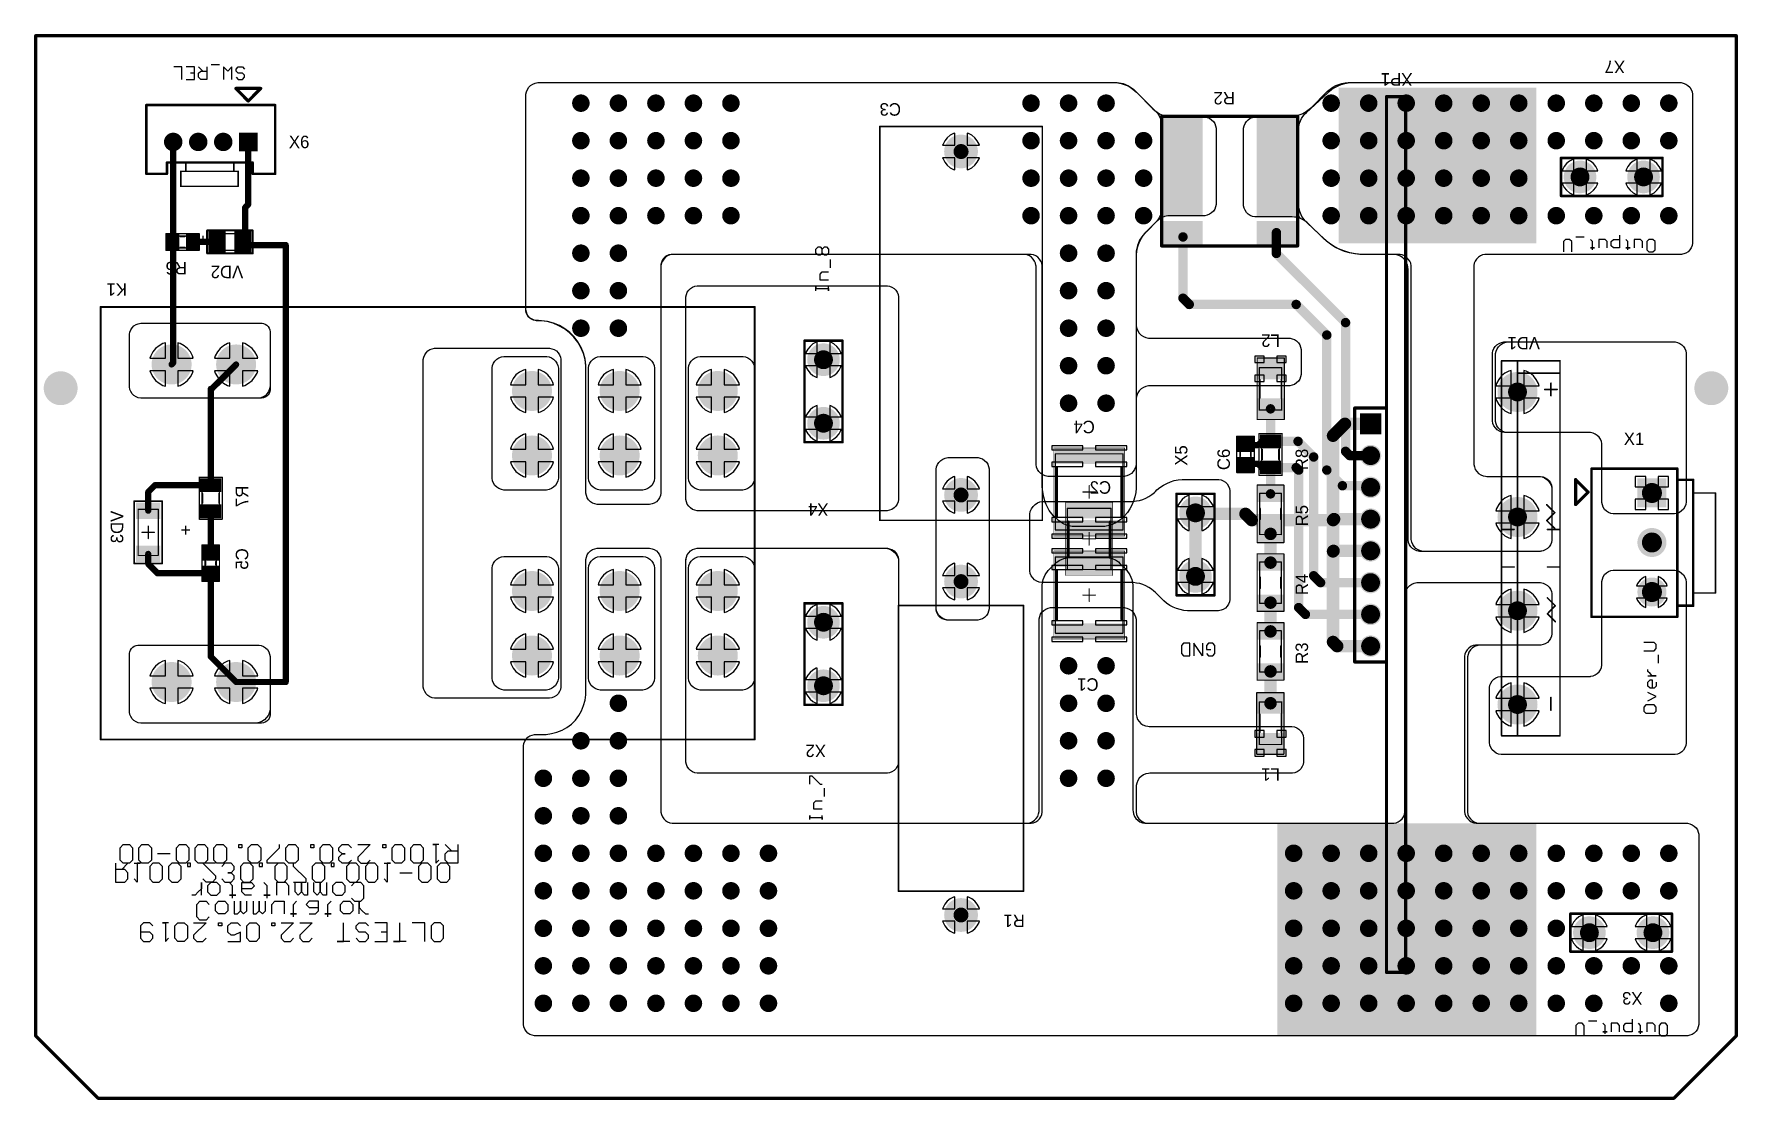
# Model space of a CAD drawing. Header units: millimetres. Extents: x 25 to 162, y 25 to 111.
import ezdxf

# ---------------------------------------------------------------- set-up
doc = ezdxf.new("R2010")
doc.units = ezdxf.units.MM
for name, color, linetype in [('BottomLayer', 5, 'Continuous'), ('BottomOverlay', 54, 'Continuous'), ('BottomPaste', 16, 'Continuous'), ('BottomSolder', 6, 'Continuous'), ('Mechanical1', 6, 'Continuous'), ('Mechanical13', 56, 'Continuous'), ('Mechanical15', 56, 'Continuous'), ('MultiLayer', 9, 'Continuous'), ('PadHoleLayer', 156, 'Continuous'), ('TopLayer', 1, 'Continuous'), ('TopOverlay', 2, 'Continuous'), ('TopPaste', 8, 'Continuous'), ('TopSolder', 216, 'Continuous'), ('ViaHoleLayer', 16, 'Continuous')]:
    doc.layers.add(name, color=color, linetype=linetype)

msp = doc.modelspace()

# ---------------------------------------------------------------- texts
at = {"layer": 'BottomOverlay', "text_generation_flag": 2}
for s, p in [('R7', (42.4, 74.4)), ('VD3', (32.4, 72.4)), ('C5', (42.4, 69.4))]:
    msp.add_text(s, height=1, rotation=90, dxfattribs=at).set_placement(p)
msp.add_text('C2', height=1, dxfattribs=at).set_placement((111.4, 73.76))
at = {"layer": 'TopOverlay'}
for s, rotation, p in [('X7', 180, (152.5, 108.4)), ('XP1', 180, (135.5, 107.4)), ('C3', 180, (94.6, 105)), ('R2', 180, (121.3, 105.9)), ('R6', 180, (37.5, 92.3)), ('VD2', 180, (42, 92)), ('K1', 180, (32.7, 90.6)), ('L2', 180, (124.9, 86.5)), ('VD1', 180, (145.7, 86.3)), ('C4', 180, (110.1, 79.6)), ('X5', 90, (117.5, 76)), ('C6', 90, (120.9, 75.65)), ('R8', 90, (127.15, 75.65)), ('X4', 180, (88.8, 73)), ('R5', 90, (127.15, 71.15)), ('R4', 90, (127.15, 65.65)), ('R3', 90, (127.15, 60.15)), ('C1', 180, (110.4, 59)), ('X2', 180, (88.6, 53.7)), ('L1', 180, (124.9, 51.8)), ('R1', 180, (104.5, 40.1)), ('X3', 180, (153.9, 33.9))]:
    msp.add_text(s, height=1, rotation=rotation, dxfattribs=at).set_placement(p)
for s, p in [('X6', (45.65, 101.4)), ('X1', (152.4, 77.65))]:
    msp.add_text(s, height=1, dxfattribs=at).set_placement(p)

# ---------------------------------------------------------------- blocks, each defined once
blk = doc.blocks.new('SMD_C_2220_175')
at = {"layer": 'Mechanical13', "const_width": 0.1}
for points in [[(-3.05, -2.7), (-3.05, 2.7)], [(3.05, 2.7), (-3.05, 2.7)], [(3.05, -2.7), (3.05, 2.7)], [(3.05, -2.7), (-3.05, -2.7)]]:
    blk.add_lwpolyline(points, dxfattribs=at)
at = {"layer": 'Mechanical13', "const_width": 0.05}
for points in [[(-3.08, 2.7, 1), (-3.03, 2.7, 1)], [(-3.08, 2.7, 1), (-3.03, 2.7, 1)], [(3.03, 2.7, 1), (3.07, 2.7, 1)], [(3.03, 2.7, 1), (3.07, 2.7, 1)], [(-3.08, -2.7, 1), (-3.03, -2.7, 1)], [(-3.08, -2.7, 1), (-3.03, -2.7, 1)], [(3.03, -2.7, 1), (3.07, -2.7, 1)], [(3.03, -2.7, 1), (3.07, -2.7, 1)]]:
    blk.add_lwpolyline(points, format="xyb", close=True, dxfattribs=at)
at = {"layer": 'Mechanical15'}
for points, const_width in [([(-3.52, -2.83), (-3.52, 2.83)], 0.05), ([(3.52, 2.83), (-3.52, 2.83)], 0.05), ([(3.52, -2.83), (3.52, 2.83)], 0.05), ([(0.5, 0), (-0.5, 0)], 0.1), ([(0, -0.5), (0, 0.5)], 0.1), ([(3.52, -2.83), (-3.52, -2.83)], 0.05)]:
    blk.add_lwpolyline(points, dxfattribs=dict(at, const_width=const_width))
for points, const_width in [([(-3.54, 2.83, 1), (-3.51, 2.83, 1)], 0.025), ([(-3.54, 2.83, 1), (-3.51, 2.83, 1)], 0.025), ([(3.51, 2.83, 1), (3.54, 2.83, 1)], 0.025), ([(3.51, 2.83, 1), (3.54, 2.83, 1)], 0.025), ([(-0.53, 0, 1), (-0.48, 0, 1)], 0.05), ([(-0.02, 0.5, 1), (0.02, 0.5, 1)], 0.05), ([(0.48, 0, 1), (0.52, 0, 1)], 0.05), ([(-0.02, -0.5, 1), (0.02, -0.5, 1)], 0.05), ([(-3.54, -2.83, 1), (-3.51, -2.83, 1)], 0.025), ([(-3.54, -2.83, 1), (-3.51, -2.83, 1)], 0.025), ([(3.51, -2.83, 1), (3.54, -2.83, 1)], 0.025), ([(3.51, -2.83, 1), (3.54, -2.83, 1)], 0.025)]:
    blk.add_lwpolyline(points, format="xyb", close=True, dxfattribs=dict(at, const_width=const_width))
at = {"layer": 'TopLayer'}
for points in [[(-2.35, -2.7), (-2.35, 2.7), (-3.4, -2.7), (-3.4, 2.7)], [(3.4, -2.7), (3.4, 2.7), (2.35, -2.7), (2.35, 2.7)]]:
    blk.add_solid(points, dxfattribs=at)
at = {"layer": 'TopOverlay', "const_width": 0.2}
for points in [[(1.95, 2.6), (-1.95, 2.6)], [(1.95, -2.6), (-1.95, -2.6)]]:
    blk.add_lwpolyline(points, dxfattribs=at)
at = {"layer": 'TopOverlay', "const_width": 0.1}
for points in [[(-2, 2.6, 1), (-1.9, 2.6, 1)], [(1.9, 2.6, 1), (2, 2.6, 1)], [(-2, -2.6, 1), (-1.9, -2.6, 1)], [(1.9, -2.6, 1), (2, -2.6, 1)]]:
    blk.add_lwpolyline(points, format="xyb", close=True, dxfattribs=at)
at = {"layer": 'TopPaste'}
for points in [[(-2.35, -2.7), (-2.35, 2.7), (-3.4, -2.7), (-3.4, 2.7)], [(3.4, -2.7), (3.4, 2.7), (2.35, -2.7), (2.35, 2.7)]]:
    blk.add_solid(points, dxfattribs=at)
at = {"layer": 'TopSolder'}
for points in [[(-2.25, -2.8), (-2.25, 2.8), (-3.5, -2.8), (-3.5, 2.8)], [(3.5, -2.8), (3.5, 2.8), (2.25, -2.8), (2.25, 2.8)]]:
    blk.add_solid(points, dxfattribs=at)
blk = doc.blocks.new('SMD_C_1812_B_176')
at = {"layer": 'BottomLayer'}
for points in [[(-2.8, 1.75), (-2.8, -1.75), (-1.75, 1.75), (-1.75, -1.75)], [(1.75, 1.75), (1.75, -1.75), (2.8, 1.75), (2.8, -1.75)]]:
    blk.add_solid(points, dxfattribs=at)
at = {"layer": 'BottomOverlay', "const_width": 0.2}
for points in [[(-1.35, 1.65), (1.35, 1.65)], [(-1.35, -1.65), (1.35, -1.65)]]:
    blk.add_lwpolyline(points, dxfattribs=at)
at = {"layer": 'BottomOverlay', "const_width": 0.1}
for points in [[(-1.4, 1.65, 1), (-1.3, 1.65, 1)], [(1.3, 1.65, 1), (1.4, 1.65, 1)], [(-1.4, -1.65, 1), (-1.3, -1.65, 1)], [(1.3, -1.65, 1), (1.4, -1.65, 1)]]:
    blk.add_lwpolyline(points, format="xyb", close=True, dxfattribs=at)
at = {"layer": 'BottomPaste'}
for points in [[(-2.8, 1.75), (-2.8, -1.75), (-1.75, 1.75), (-1.75, -1.75)], [(1.75, 1.75), (1.75, -1.75), (2.8, 1.75), (2.8, -1.75)]]:
    blk.add_solid(points, dxfattribs=at)
at = {"layer": 'BottomSolder'}
for points in [[(-2.9, 1.85), (-2.9, -1.85), (-1.65, 1.85), (-1.65, -1.85)], [(1.65, 1.85), (1.65, -1.85), (2.9, 1.85), (2.9, -1.85)]]:
    blk.add_solid(points, dxfattribs=at)
at = {"layer": 'Mechanical13', "const_width": 0.1}
for points in [[(-2.45, 1.75), (-2.45, -1.75)], [(-2.45, 1.75), (2.45, 1.75)], [(2.45, 1.75), (2.45, -1.75)], [(-2.45, -1.75), (2.45, -1.75)]]:
    blk.add_lwpolyline(points, dxfattribs=at)
at = {"layer": 'Mechanical13', "const_width": 0.05}
for points in [[(-2.47, 1.75, 1), (-2.43, 1.75, 1)], [(-2.47, 1.75, 1), (-2.43, 1.75, 1)], [(2.43, 1.75, 1), (2.47, 1.75, 1)], [(2.43, 1.75, 1), (2.47, 1.75, 1)], [(-2.47, -1.75, 1), (-2.43, -1.75, 1)], [(-2.47, -1.75, 1), (-2.43, -1.75, 1)], [(2.43, -1.75, 1), (2.47, -1.75, 1)], [(2.43, -1.75, 1), (2.47, -1.75, 1)]]:
    blk.add_lwpolyline(points, format="xyb", close=True, dxfattribs=at)
at = {"layer": 'Mechanical15'}
for points, const_width in [([(-2.93, 1.88), (-2.93, -1.88)], 0.05), ([(-2.93, 1.88), (2.93, 1.88)], 0.05), ([(2.93, 1.88), (2.93, -1.88)], 0.05), ([(-0.5, 0), (0.5, 0)], 0.1), ([(0, 0.5), (0, -0.5)], 0.1), ([(-2.93, -1.88), (2.93, -1.88)], 0.05)]:
    blk.add_lwpolyline(points, dxfattribs=dict(at, const_width=const_width))
for points, const_width in [([(-2.94, 1.88, 1), (-2.91, 1.88, 1)], 0.025), ([(-2.94, 1.88, 1), (-2.91, 1.88, 1)], 0.025), ([(2.91, 1.88, 1), (2.94, 1.88, 1)], 0.025), ([(2.91, 1.88, 1), (2.94, 1.88, 1)], 0.025), ([(-0.52, 0, 1), (-0.48, 0, 1)], 0.05), ([(-0.02, 0.5, 1), (0.02, 0.5, 1)], 0.05), ([(0.48, 0, 1), (0.53, 0, 1)], 0.05), ([(-0.02, -0.5, 1), (0.02, -0.5, 1)], 0.05), ([(-2.94, -1.88, 1), (-2.91, -1.88, 1)], 0.025), ([(-2.94, -1.88, 1), (-2.91, -1.88, 1)], 0.025), ([(2.91, -1.88, 1), (2.94, -1.88, 1)], 0.025), ([(2.91, -1.88, 1), (2.94, -1.88, 1)], 0.025)]:
    blk.add_lwpolyline(points, format="xyb", close=True, dxfattribs=dict(at, const_width=const_width))
blk = doc.blocks.new('MKP_W13_H24_L31_5_LS27_5_177')
at = {"layer": 'BottomLayer', "const_width": 1.25}
for points in [[(-14.36, 0, 1), (-13.11, 0, 1)], [(13.11, 0, 1), (14.36, 0, 1)]]:
    blk.add_lwpolyline(points, format="xyb", close=True, dxfattribs=at)
at = {"layer": 'BottomSolder', "const_width": 1.35}
for points in [[(-14.41, 0, 1), (-13.06, 0, 1)], [(13.06, 0, 1), (14.41, 0, 1)]]:
    blk.add_lwpolyline(points, format="xyb", close=True, dxfattribs=at)
at = {"layer": 'MultiLayer', "const_width": 1.25}
for points in [[(-14.36, 0, 1), (-13.11, 0, 1)], [(13.11, 0, 1), (14.36, 0, 1)]]:
    blk.add_lwpolyline(points, format="xyb", close=True, dxfattribs=at)
at = {"layer": 'PadHoleLayer', "const_width": 0.6}
for points in [[(-14.03, 0, 1), (-13.43, 0, 1)], [(13.44, 0, 1), (14.04, 0, 1)]]:
    blk.add_lwpolyline(points, format="xyb", close=True, dxfattribs=at)
at = {"layer": 'TopLayer', "const_width": 1.25}
for points in [[(-14.36, 0, 1), (-13.11, 0, 1)], [(13.11, 0, 1), (14.36, 0, 1)]]:
    blk.add_lwpolyline(points, format="xyb", close=True, dxfattribs=at)
at = {"layer": 'TopOverlay', "const_width": 0.127}
for points in [[(15.77, 6.5), (-15.73, 6.5)], [(-15.73, -6.5), (-15.73, 6.5)], [(15.77, -6.5), (15.77, 6.5)], [(15.77, -6.5), (-15.73, -6.5)]]:
    blk.add_lwpolyline(points, dxfattribs=at)
at = {"layer": 'TopOverlay', "const_width": 0.0635}
for points in [[(-15.77, 6.5, 1), (-15.7, 6.5, 1)], [(-15.77, 6.5, 1), (-15.7, 6.5, 1)], [(15.73, 6.5, 1), (15.8, 6.5, 1)], [(15.73, 6.5, 1), (15.8, 6.5, 1)], [(-15.77, -6.5, 1), (-15.7, -6.5, 1)], [(-15.77, -6.5, 1), (-15.7, -6.5, 1)], [(15.73, -6.5, 1), (15.8, -6.5, 1)], [(15.73, -6.5, 1), (15.8, -6.5, 1)]]:
    blk.add_lwpolyline(points, format="xyb", close=True, dxfattribs=at)
at = {"layer": 'TopSolder', "const_width": 1.35}
for points in [[(-14.41, 0, 1), (-13.06, 0, 1)], [(13.06, 0, 1), (14.41, 0, 1)]]:
    blk.add_lwpolyline(points, format="xyb", close=True, dxfattribs=at)
blk = doc.blocks.new('SMD_C_2220_178')
at = {"layer": 'Mechanical13', "const_width": 0.1}
for points in [[(-3.05, -2.7), (-3.05, 2.7)], [(3.05, 2.7), (-3.05, 2.7)], [(3.05, -2.7), (3.05, 2.7)], [(3.05, -2.7), (-3.05, -2.7)]]:
    blk.add_lwpolyline(points, dxfattribs=at)
at = {"layer": 'Mechanical13', "const_width": 0.05}
for points in [[(-3.08, 2.7, 1), (-3.03, 2.7, 1)], [(-3.08, 2.7, 1), (-3.03, 2.7, 1)], [(3.03, 2.7, 1), (3.07, 2.7, 1)], [(3.03, 2.7, 1), (3.07, 2.7, 1)], [(-3.08, -2.7, 1), (-3.03, -2.7, 1)], [(-3.08, -2.7, 1), (-3.03, -2.7, 1)], [(3.03, -2.7, 1), (3.07, -2.7, 1)], [(3.03, -2.7, 1), (3.07, -2.7, 1)]]:
    blk.add_lwpolyline(points, format="xyb", close=True, dxfattribs=at)
at = {"layer": 'Mechanical15'}
for points, const_width in [([(-3.52, -2.83), (-3.52, 2.83)], 0.05), ([(3.52, 2.83), (-3.52, 2.83)], 0.05), ([(3.52, -2.83), (3.52, 2.83)], 0.05), ([(0.5, 0), (-0.5, 0)], 0.1), ([(0, -0.5), (0, 0.5)], 0.1), ([(3.52, -2.83), (-3.52, -2.83)], 0.05)]:
    blk.add_lwpolyline(points, dxfattribs=dict(at, const_width=const_width))
for points, const_width in [([(-3.54, 2.83, 1), (-3.51, 2.83, 1)], 0.025), ([(-3.54, 2.83, 1), (-3.51, 2.83, 1)], 0.025), ([(3.51, 2.83, 1), (3.54, 2.83, 1)], 0.025), ([(3.51, 2.83, 1), (3.54, 2.83, 1)], 0.025), ([(-0.53, 0, 1), (-0.48, 0, 1)], 0.05), ([(-0.02, 0.5, 1), (0.02, 0.5, 1)], 0.05), ([(0.48, 0, 1), (0.52, 0, 1)], 0.05), ([(-0.02, -0.5, 1), (0.02, -0.5, 1)], 0.05), ([(-3.54, -2.83, 1), (-3.51, -2.83, 1)], 0.025), ([(-3.54, -2.83, 1), (-3.51, -2.83, 1)], 0.025), ([(3.51, -2.83, 1), (3.54, -2.83, 1)], 0.025), ([(3.51, -2.83, 1), (3.54, -2.83, 1)], 0.025)]:
    blk.add_lwpolyline(points, format="xyb", close=True, dxfattribs=dict(at, const_width=const_width))
at = {"layer": 'TopLayer'}
for points in [[(-2.35, -2.7), (-2.35, 2.7), (-3.4, -2.7), (-3.4, 2.7)], [(3.4, -2.7), (3.4, 2.7), (2.35, -2.7), (2.35, 2.7)]]:
    blk.add_solid(points, dxfattribs=at)
at = {"layer": 'TopOverlay', "const_width": 0.2}
for points in [[(1.95, 2.6), (-1.95, 2.6)], [(1.95, -2.6), (-1.95, -2.6)]]:
    blk.add_lwpolyline(points, dxfattribs=at)
at = {"layer": 'TopOverlay', "const_width": 0.1}
for points in [[(-2, 2.6, 1), (-1.9, 2.6, 1)], [(1.9, 2.6, 1), (2, 2.6, 1)], [(-2, -2.6, 1), (-1.9, -2.6, 1)], [(1.9, -2.6, 1), (2, -2.6, 1)]]:
    blk.add_lwpolyline(points, format="xyb", close=True, dxfattribs=at)
at = {"layer": 'TopPaste'}
for points in [[(-2.35, -2.7), (-2.35, 2.7), (-3.4, -2.7), (-3.4, 2.7)], [(3.4, -2.7), (3.4, 2.7), (2.35, -2.7), (2.35, 2.7)]]:
    blk.add_solid(points, dxfattribs=at)
at = {"layer": 'TopSolder'}
for points in [[(-2.25, -2.8), (-2.25, 2.8), (-3.5, -2.8), (-3.5, 2.8)], [(3.5, -2.8), (3.5, 2.8), (2.25, -2.8), (2.25, 2.8)]]:
    blk.add_solid(points, dxfattribs=at)
blk = doc.blocks.new('SMD_C_0603_B_179')
at = {"layer": 'BottomLayer'}
for points in [[(-1.3, 0.55), (-1.3, -0.55), (-0.3, 0.55), (-0.3, -0.55)], [(0.3, 0.55), (0.3, -0.55), (1.3, 0.55), (1.3, -0.55)]]:
    blk.add_solid(points, dxfattribs=at)
at = {"layer": 'BottomOverlay', "const_width": 0.1}
for points in [[(1.45, 0.7), (-1.45, 0.7)], [(-1.45, -0.7), (-1.45, 0.7)], [(0.15, 0.4), (-0.15, 0.4)], [(1.45, -0.7), (1.45, 0.7)], [(1.45, -0.7), (-1.45, -0.7)], [(0.15, -0.4), (-0.15, -0.4)]]:
    blk.add_lwpolyline(points, dxfattribs=at)
at = {"layer": 'BottomOverlay', "const_width": 0.05}
for points in [[(-1.48, 0.7, 1), (-1.43, 0.7, 1)], [(-1.48, 0.7, 1), (-1.43, 0.7, 1)], [(-0.17, 0.4, 1), (-0.13, 0.4, 1)], [(0.13, 0.4, 1), (0.17, 0.4, 1)], [(1.43, 0.7, 1), (1.47, 0.7, 1)], [(1.43, 0.7, 1), (1.47, 0.7, 1)], [(-1.48, -0.7, 1), (-1.43, -0.7, 1)], [(-1.48, -0.7, 1), (-1.43, -0.7, 1)], [(-0.17, -0.4, 1), (-0.13, -0.4, 1)], [(0.13, -0.4, 1), (0.17, -0.4, 1)], [(1.43, -0.7, 1), (1.47, -0.7, 1)], [(1.43, -0.7, 1), (1.47, -0.7, 1)]]:
    blk.add_lwpolyline(points, format="xyb", close=True, dxfattribs=at)
at = {"layer": 'BottomPaste'}
for points in [[(-1.3, 0.55), (-1.3, -0.55), (-0.3, 0.55), (-0.3, -0.55)], [(0.3, 0.55), (0.3, -0.55), (1.3, 0.55), (1.3, -0.55)]]:
    blk.add_solid(points, dxfattribs=at)
at = {"layer": 'BottomSolder'}
for points in [[(-1.4, 0.65), (-1.4, -0.65), (-0.2, 0.65), (-0.2, -0.65)], [(0.2, 0.65), (0.2, -0.65), (1.4, 0.65), (1.4, -0.65)]]:
    blk.add_solid(points, dxfattribs=at)
at = {"layer": 'Mechanical13', "const_width": 0.1}
for points in [[(0.9, 0.45), (-0.9, 0.45)], [(-0.9, -0.45), (-0.9, 0.45)], [(0.9, -0.45), (0.9, 0.45)], [(0.9, -0.45), (-0.9, -0.45)]]:
    blk.add_lwpolyline(points, dxfattribs=at)
at = {"layer": 'Mechanical13', "const_width": 0.05}
for points in [[(-0.92, 0.45, 1), (-0.88, 0.45, 1)], [(-0.92, 0.45, 1), (-0.88, 0.45, 1)], [(0.87, 0.45, 1), (0.92, 0.45, 1)], [(0.87, 0.45, 1), (0.92, 0.45, 1)], [(-0.92, -0.45, 1), (-0.88, -0.45, 1)], [(-0.92, -0.45, 1), (-0.88, -0.45, 1)], [(0.87, -0.45, 1), (0.92, -0.45, 1)], [(0.87, -0.45, 1), (0.92, -0.45, 1)]]:
    blk.add_lwpolyline(points, format="xyb", close=True, dxfattribs=at)
at = {"layer": 'Mechanical15', "const_width": 0.05}
for points in [[(1.45, 0.7), (-1.48, 0.7)], [(-1.48, -0.7), (-1.48, 0.7)], [(1.45, -0.7), (1.45, 0.7)], [(1.45, -0.7), (-1.48, -0.7)]]:
    blk.add_lwpolyline(points, dxfattribs=at)
at = {"layer": 'Mechanical15', "const_width": 0.025}
for points in [[(-1.49, 0.7, 1), (-1.46, 0.7, 1)], [(-1.49, 0.7, 1), (-1.46, 0.7, 1)], [(1.44, 0.7, 1), (1.46, 0.7, 1)], [(1.44, 0.7, 1), (1.46, 0.7, 1)], [(-1.49, -0.7, 1), (-1.46, -0.7, 1)], [(-1.49, -0.7, 1), (-1.46, -0.7, 1)], [(1.44, -0.7, 1), (1.46, -0.7, 1)], [(1.44, -0.7, 1), (1.46, -0.7, 1)]]:
    blk.add_lwpolyline(points, format="xyb", close=True, dxfattribs=at)
blk = doc.blocks.new('SMD_C_0603_180')
at = {"layer": 'Mechanical13', "const_width": 0.1}
for points in [[(0.9, 0.45), (-0.9, 0.45)], [(-0.9, -0.45), (-0.9, 0.45)], [(0.9, -0.45), (0.9, 0.45)], [(0.9, -0.45), (-0.9, -0.45)]]:
    blk.add_lwpolyline(points, dxfattribs=at)
at = {"layer": 'Mechanical13', "const_width": 0.05}
for points in [[(-0.92, 0.45, 1), (-0.88, 0.45, 1)], [(-0.92, 0.45, 1), (-0.88, 0.45, 1)], [(0.87, 0.45, 1), (0.92, 0.45, 1)], [(0.87, 0.45, 1), (0.92, 0.45, 1)], [(-0.92, -0.45, 1), (-0.88, -0.45, 1)], [(-0.92, -0.45, 1), (-0.88, -0.45, 1)], [(0.87, -0.45, 1), (0.92, -0.45, 1)], [(0.87, -0.45, 1), (0.92, -0.45, 1)]]:
    blk.add_lwpolyline(points, format="xyb", close=True, dxfattribs=at)
at = {"layer": 'Mechanical15', "const_width": 0.05}
for points in [[(1.45, 0.7), (-1.48, 0.7)], [(-1.48, -0.7), (-1.48, 0.7)], [(1.45, -0.7), (1.45, 0.7)], [(1.45, -0.7), (-1.48, -0.7)]]:
    blk.add_lwpolyline(points, dxfattribs=at)
at = {"layer": 'Mechanical15', "const_width": 0.025}
for points in [[(-1.49, 0.7, 1), (-1.46, 0.7, 1)], [(-1.49, 0.7, 1), (-1.46, 0.7, 1)], [(1.44, 0.7, 1), (1.46, 0.7, 1)], [(1.44, 0.7, 1), (1.46, 0.7, 1)], [(-1.49, -0.7, 1), (-1.46, -0.7, 1)], [(-1.49, -0.7, 1), (-1.46, -0.7, 1)], [(1.44, -0.7, 1), (1.46, -0.7, 1)], [(1.44, -0.7, 1), (1.46, -0.7, 1)]]:
    blk.add_lwpolyline(points, format="xyb", close=True, dxfattribs=at)
at = {"layer": 'TopLayer'}
for points in [[(-0.3, -0.55), (-0.3, 0.55), (-1.3, -0.55), (-1.3, 0.55)], [(1.3, -0.55), (1.3, 0.55), (0.3, -0.55), (0.3, 0.55)]]:
    blk.add_solid(points, dxfattribs=at)
at = {"layer": 'TopOverlay', "const_width": 0.1}
for points in [[(1.45, 0.7), (-1.45, 0.7)], [(-1.45, -0.7), (-1.45, 0.7)], [(0.15, 0.4), (-0.15, 0.4)], [(1.45, -0.7), (1.45, 0.7)], [(1.45, -0.7), (-1.45, -0.7)], [(0.15, -0.4), (-0.15, -0.4)]]:
    blk.add_lwpolyline(points, dxfattribs=at)
at = {"layer": 'TopOverlay', "const_width": 0.05}
for points in [[(-1.48, 0.7, 1), (-1.43, 0.7, 1)], [(-1.48, 0.7, 1), (-1.43, 0.7, 1)], [(-0.17, 0.4, 1), (-0.13, 0.4, 1)], [(0.13, 0.4, 1), (0.17, 0.4, 1)], [(1.43, 0.7, 1), (1.47, 0.7, 1)], [(1.43, 0.7, 1), (1.47, 0.7, 1)], [(-1.48, -0.7, 1), (-1.43, -0.7, 1)], [(-1.48, -0.7, 1), (-1.43, -0.7, 1)], [(-0.17, -0.4, 1), (-0.13, -0.4, 1)], [(0.13, -0.4, 1), (0.17, -0.4, 1)], [(1.43, -0.7, 1), (1.47, -0.7, 1)], [(1.43, -0.7, 1), (1.47, -0.7, 1)]]:
    blk.add_lwpolyline(points, format="xyb", close=True, dxfattribs=at)
at = {"layer": 'TopPaste'}
for points in [[(-0.3, -0.55), (-0.3, 0.55), (-1.3, -0.55), (-1.3, 0.55)], [(1.3, -0.55), (1.3, 0.55), (0.3, -0.55), (0.3, 0.55)]]:
    blk.add_solid(points, dxfattribs=at)
at = {"layer": 'TopSolder'}
for points in [[(-0.2, -0.65), (-0.2, 0.65), (-1.4, -0.65), (-1.4, 0.65)], [(1.4, -0.65), (1.4, 0.65), (0.2, -0.65), (0.2, 0.65)]]:
    blk.add_solid(points, dxfattribs=at)
blk = doc.blocks.new('SMD_L_1206_181')
at = {"layer": 'Mechanical13', "const_width": 0.1}
for points in [[(-1.7, 0.9), (-1.7, -0.9)], [(-1.7, 0.9), (1.7, 0.9)], [(1.7, 0.9), (1.7, -0.9)], [(-1.7, -0.9), (1.7, -0.9)]]:
    blk.add_lwpolyline(points, dxfattribs=at)
at = {"layer": 'Mechanical13', "const_width": 0.05}
for points in [[(-1.72, 0.9, 1), (-1.68, 0.9, 1)], [(-1.72, 0.9, 1), (-1.68, 0.9, 1)], [(1.68, 0.9, 1), (1.73, 0.9, 1)], [(1.68, 0.9, 1), (1.73, 0.9, 1)], [(-1.72, -0.9, 1), (-1.68, -0.9, 1)], [(-1.72, -0.9, 1), (-1.68, -0.9, 1)], [(1.68, -0.9, 1), (1.73, -0.9, 1)], [(1.68, -0.9, 1), (1.73, -0.9, 1)]]:
    blk.add_lwpolyline(points, format="xyb", close=True, dxfattribs=at)
at = {"layer": 'Mechanical15', "const_width": 0.05}
for points in [[(-2.5, 1.1), (-2.5, -1.07)], [(-2.5, 1.1), (2.47, 1.1)], [(2.47, 1.1), (2.47, -1.07)], [(-2.5, -1.07), (2.47, -1.07)]]:
    blk.add_lwpolyline(points, dxfattribs=at)
at = {"layer": 'Mechanical15', "const_width": 0.025}
for points in [[(-2.51, 1.1, 1), (-2.49, 1.1, 1)], [(-2.51, 1.1, 1), (-2.49, 1.1, 1)], [(2.46, 1.1, 1), (2.49, 1.1, 1)], [(2.46, 1.1, 1), (2.49, 1.1, 1)], [(-2.51, -1.07, 1), (-2.49, -1.07, 1)], [(-2.51, -1.07, 1), (-2.49, -1.07, 1)], [(2.46, -1.07, 1), (2.49, -1.07, 1)], [(2.46, -1.07, 1), (2.49, -1.07, 1)]]:
    blk.add_lwpolyline(points, format="xyb", close=True, dxfattribs=at)
at = {"layer": 'TopLayer'}
for points in [[(-0.87, -0.95), (-0.87, 0.95), (-2.32, -0.95), (-2.32, 0.95)], [(2.33, -0.95), (2.33, 0.95), (0.88, -0.95), (0.88, 0.95)]]:
    blk.add_solid(points, dxfattribs=at)
at = {"layer": 'TopOverlay', "const_width": 0.1}
for points in [[(-2.47, 1.1), (-2.47, -1.07)], [(-2.47, 1.1), (2.45, 1.1)], [(-0.75, 0.85), (0.75, 0.85)], [(2.45, 1.1), (2.45, -1.07)], [(-2.47, -1.07), (2.45, -1.07)], [(-0.75, -0.85), (0.75, -0.85)]]:
    blk.add_lwpolyline(points, dxfattribs=at)
at = {"layer": 'TopOverlay', "const_width": 0.05}
for points in [[(-2.5, 1.1, 1), (-2.45, 1.1, 1)], [(-2.5, 1.1, 1), (-2.45, 1.1, 1)], [(-0.77, 0.85, 1), (-0.72, 0.85, 1)], [(0.73, 0.85, 1), (0.77, 0.85, 1)], [(2.43, 1.1, 1), (2.47, 1.1, 1)], [(2.43, 1.1, 1), (2.47, 1.1, 1)], [(-2.5, -1.07, 1), (-2.45, -1.07, 1)], [(-2.5, -1.07, 1), (-2.45, -1.07, 1)], [(-0.77, -0.85, 1), (-0.72, -0.85, 1)], [(0.73, -0.85, 1), (0.77, -0.85, 1)], [(2.43, -1.07, 1), (2.47, -1.07, 1)], [(2.43, -1.07, 1), (2.47, -1.07, 1)]]:
    blk.add_lwpolyline(points, format="xyb", close=True, dxfattribs=at)
at = {"layer": 'TopPaste'}
for points in [[(-0.87, -0.95), (-0.87, 0.95), (-2.32, -0.95), (-2.32, 0.95)], [(2.33, -0.95), (2.33, 0.95), (0.88, -0.95), (0.88, 0.95)]]:
    blk.add_solid(points, dxfattribs=at)
at = {"layer": 'TopSolder'}
for points in [[(-0.77, -1.05), (-0.77, 1.05), (-2.43, -1.05), (-2.43, 1.05)], [(2.43, -1.05), (2.43, 1.05), (0.77, -1.05), (0.77, 1.05)]]:
    blk.add_solid(points, dxfattribs=at)
blk = doc.blocks.new('SMD_L_1206_182')
at = {"layer": 'Mechanical13', "const_width": 0.1}
for points in [[(-1.7, -0.9), (-1.7, 0.9)], [(1.7, 0.9), (-1.7, 0.9)], [(1.7, -0.9), (1.7, 0.9)], [(1.7, -0.9), (-1.7, -0.9)]]:
    blk.add_lwpolyline(points, dxfattribs=at)
at = {"layer": 'Mechanical13', "const_width": 0.05}
for points in [[(-1.72, 0.9, 1), (-1.68, 0.9, 1)], [(-1.72, 0.9, 1), (-1.68, 0.9, 1)], [(1.68, 0.9, 1), (1.73, 0.9, 1)], [(1.68, 0.9, 1), (1.73, 0.9, 1)], [(-1.72, -0.9, 1), (-1.68, -0.9, 1)], [(-1.72, -0.9, 1), (-1.68, -0.9, 1)], [(1.68, -0.9, 1), (1.73, -0.9, 1)], [(1.68, -0.9, 1), (1.73, -0.9, 1)]]:
    blk.add_lwpolyline(points, format="xyb", close=True, dxfattribs=at)
at = {"layer": 'Mechanical15', "const_width": 0.05}
for points in [[(-2.5, -1.07), (-2.5, 1.1)], [(2.47, 1.1), (-2.5, 1.1)], [(2.47, -1.07), (2.47, 1.1)], [(2.47, -1.07), (-2.5, -1.07)]]:
    blk.add_lwpolyline(points, dxfattribs=at)
at = {"layer": 'Mechanical15', "const_width": 0.025}
for points in [[(-2.51, 1.1, 1), (-2.49, 1.1, 1)], [(-2.51, 1.1, 1), (-2.49, 1.1, 1)], [(2.46, 1.1, 1), (2.49, 1.1, 1)], [(2.46, 1.1, 1), (2.49, 1.1, 1)], [(-2.51, -1.07, 1), (-2.49, -1.07, 1)], [(-2.51, -1.07, 1), (-2.49, -1.07, 1)], [(2.46, -1.07, 1), (2.49, -1.07, 1)], [(2.46, -1.07, 1), (2.49, -1.07, 1)]]:
    blk.add_lwpolyline(points, format="xyb", close=True, dxfattribs=at)
at = {"layer": 'TopLayer'}
for points in [[(-0.87, -0.95), (-0.87, 0.95), (-2.32, -0.95), (-2.32, 0.95)], [(2.33, -0.95), (2.33, 0.95), (0.88, -0.95), (0.88, 0.95)]]:
    blk.add_solid(points, dxfattribs=at)
at = {"layer": 'TopOverlay', "const_width": 0.1}
for points in [[(-2.47, -1.07), (-2.47, 1.1)], [(2.45, 1.1), (-2.47, 1.1)], [(0.75, 0.85), (-0.75, 0.85)], [(2.45, -1.07), (2.45, 1.1)], [(2.45, -1.07), (-2.47, -1.07)], [(0.75, -0.85), (-0.75, -0.85)]]:
    blk.add_lwpolyline(points, dxfattribs=at)
at = {"layer": 'TopOverlay', "const_width": 0.05}
for points in [[(-2.5, 1.1, 1), (-2.45, 1.1, 1)], [(-2.5, 1.1, 1), (-2.45, 1.1, 1)], [(-0.77, 0.85, 1), (-0.72, 0.85, 1)], [(0.73, 0.85, 1), (0.77, 0.85, 1)], [(2.43, 1.1, 1), (2.47, 1.1, 1)], [(2.43, 1.1, 1), (2.47, 1.1, 1)], [(-2.5, -1.07, 1), (-2.45, -1.07, 1)], [(-2.5, -1.07, 1), (-2.45, -1.07, 1)], [(-0.77, -0.85, 1), (-0.72, -0.85, 1)], [(0.73, -0.85, 1), (0.77, -0.85, 1)], [(2.43, -1.07, 1), (2.47, -1.07, 1)], [(2.43, -1.07, 1), (2.47, -1.07, 1)]]:
    blk.add_lwpolyline(points, format="xyb", close=True, dxfattribs=at)
at = {"layer": 'TopPaste'}
for points in [[(-0.87, -0.95), (-0.87, 0.95), (-2.32, -0.95), (-2.32, 0.95)], [(2.33, -0.95), (2.33, 0.95), (0.88, -0.95), (0.88, 0.95)]]:
    blk.add_solid(points, dxfattribs=at)
at = {"layer": 'TopSolder'}
for points in [[(-0.77, -1.05), (-0.77, 1.05), (-2.43, -1.05), (-2.43, 1.05)], [(2.43, -1.05), (2.43, 1.05), (0.77, -1.05), (0.77, 1.05)]]:
    blk.add_solid(points, dxfattribs=at)
blk = doc.blocks.new('PRW_5W_1050_183')
at = {"layer": 'BottomLayer', "const_width": 1.25}
for points in [[(-13.96, 0, 1), (-12.71, 0, 1)], [(12.71, 0, 1), (13.96, 0, 1)]]:
    blk.add_lwpolyline(points, format="xyb", close=True, dxfattribs=at)
at = {"layer": 'BottomSolder', "const_width": 1.35}
for points in [[(-14.01, 0, 1), (-12.66, 0, 1)], [(12.66, 0, 1), (14.01, 0, 1)]]:
    blk.add_lwpolyline(points, format="xyb", close=True, dxfattribs=at)
at = {"layer": 'MultiLayer', "const_width": 1.25}
for points in [[(-13.96, 0, 1), (-12.71, 0, 1)], [(12.71, 0, 1), (13.96, 0, 1)]]:
    blk.add_lwpolyline(points, format="xyb", close=True, dxfattribs=at)
at = {"layer": 'PadHoleLayer', "const_width": 0.6}
for points in [[(-13.63, 0, 1), (-13.04, 0, 1)], [(13.04, 0, 1), (13.63, 0, 1)]]:
    blk.add_lwpolyline(points, format="xyb", close=True, dxfattribs=at)
at = {"layer": 'TopLayer', "const_width": 1.25}
for points in [[(-13.96, 0, 1), (-12.71, 0, 1)], [(12.71, 0, 1), (13.96, 0, 1)]]:
    blk.add_lwpolyline(points, format="xyb", close=True, dxfattribs=at)
at = {"layer": 'TopOverlay', "const_width": 0.127}
for points in [[(11.43, 5), (-11.43, 5)], [(-11.43, -5), (-11.43, 5)], [(11.43, -5), (11.43, 5)], [(11.43, -5), (-11.43, -5)]]:
    blk.add_lwpolyline(points, dxfattribs=at)
at = {"layer": 'TopOverlay', "const_width": 0.0635}
for points in [[(-11.46, 5, 1), (-11.4, 5, 1)], [(-11.46, 5, 1), (-11.4, 5, 1)], [(11.4, 5, 1), (11.46, 5, 1)], [(11.4, 5, 1), (11.46, 5, 1)], [(-11.46, -5, 1), (-11.4, -5, 1)], [(-11.46, -5, 1), (-11.4, -5, 1)], [(11.4, -5, 1), (11.46, -5, 1)], [(11.4, -5, 1), (11.46, -5, 1)]]:
    blk.add_lwpolyline(points, format="xyb", close=True, dxfattribs=at)
at = {"layer": 'TopSolder', "const_width": 1.35}
for points in [[(-14.01, 0, 1), (-12.66, 0, 1)], [(12.66, 0, 1), (14.01, 0, 1)]]:
    blk.add_lwpolyline(points, format="xyb", close=True, dxfattribs=at)
blk = doc.blocks.new('WSL3637_3_O__184')
at = {"layer": 'TopLayer'}
for points in [[(-1.47, 4.43), (1.47, 4.43), (-1.47, 6.09), (1.47, 6.09)], [(6, 4.43), (8.94, 4.43), (6, 6.09), (8.94, 6.09)], [(-1.47, -3.82), (1.47, -3.82), (-1.47, 3.82), (1.47, 3.82)], [(6, -3.82), (8.94, -3.82), (6, 3.82), (8.94, 3.82)]]:
    blk.add_solid(points, dxfattribs=at)
at = {"layer": 'TopOverlay', "const_width": 0.254}
for points in [[(-1.7, 6.32), (-1.7, -4.05)], [(9.18, 6.32), (-1.7, 6.32)], [(9.18, 6.32), (9.18, -4.05)], [(9.18, -4.05), (-1.7, -4.05)]]:
    blk.add_lwpolyline(points, dxfattribs=at)
at = {"layer": 'TopOverlay', "const_width": 0.127}
for points in [[(-1.76, 6.32, 1), (-1.64, 6.32, 1)], [(-1.76, 6.32, 1), (-1.64, 6.32, 1)], [(9.11, 6.32, 1), (9.24, 6.32, 1)], [(9.11, 6.32, 1), (9.24, 6.32, 1)], [(-1.76, -4.05, 1), (-1.64, -4.05, 1)], [(-1.76, -4.05, 1), (-1.64, -4.05, 1)], [(9.11, -4.05, 1), (9.24, -4.05, 1)], [(9.11, -4.05, 1), (9.24, -4.05, 1)]]:
    blk.add_lwpolyline(points, format="xyb", close=True, dxfattribs=at)
at = {"layer": 'TopPaste'}
for points in [[(-1.47, 4.43), (1.47, 4.43), (-1.47, 6.09), (1.47, 6.09)], [(6, 4.43), (8.94, 4.43), (6, 6.09), (8.94, 6.09)], [(-1.47, -3.82), (1.47, -3.82), (-1.47, 3.82), (1.47, 3.82)], [(6, -3.82), (8.94, -3.82), (6, 3.82), (8.94, 3.82)]]:
    blk.add_solid(points, dxfattribs=at)
at = {"layer": 'TopSolder'}
for points in [[(-1.58, 4.33), (1.58, 4.33), (-1.58, 6.19), (1.58, 6.19)], [(5.89, 4.33), (9.05, 4.33), (5.89, 6.19), (9.05, 6.19)], [(-1.58, -3.92), (1.58, -3.92), (-1.58, 3.92), (1.58, 3.92)], [(5.89, -3.92), (9.05, -3.92), (5.89, 3.92), (9.05, 3.92)]]:
    blk.add_solid(points, dxfattribs=at)
blk = doc.blocks.new('SMD_R_1206_185')
at = {"layer": 'Mechanical13', "const_width": 0.1}
for points in [[(-1.65, -0.87), (-1.65, 0.87)], [(1.65, 0.87), (-1.65, 0.87)], [(1.65, -0.87), (1.65, 0.87)], [(1.65, -0.87), (-1.65, -0.87)]]:
    blk.add_lwpolyline(points, dxfattribs=at)
at = {"layer": 'Mechanical13', "const_width": 0.05}
for points in [[(-1.67, 0.87, 1), (-1.63, 0.87, 1)], [(-1.67, 0.87, 1), (-1.63, 0.87, 1)], [(1.63, 0.87, 1), (1.68, 0.87, 1)], [(1.63, 0.87, 1), (1.68, 0.87, 1)], [(-1.67, -0.87, 1), (-1.63, -0.87, 1)], [(-1.67, -0.87, 1), (-1.63, -0.87, 1)], [(1.63, -0.87, 1), (1.68, -0.87, 1)], [(1.63, -0.87, 1), (1.68, -0.87, 1)]]:
    blk.add_lwpolyline(points, format="xyb", close=True, dxfattribs=at)
at = {"layer": 'Mechanical15', "const_width": 0.05}
for points in [[(-2.32, -1.07), (-2.32, 1.07)], [(2.3, 1.07), (-2.32, 1.07)], [(2.3, -1.07), (2.3, 1.07)], [(2.3, -1.07), (-2.32, -1.07)]]:
    blk.add_lwpolyline(points, dxfattribs=at)
at = {"layer": 'Mechanical15', "const_width": 0.025}
for points in [[(-2.34, 1.07, 1), (-2.31, 1.07, 1)], [(-2.34, 1.07, 1), (-2.31, 1.07, 1)], [(2.29, 1.07, 1), (2.31, 1.07, 1)], [(2.29, 1.07, 1), (2.31, 1.07, 1)], [(-2.34, -1.07, 1), (-2.31, -1.07, 1)], [(-2.34, -1.07, 1), (-2.31, -1.07, 1)], [(2.29, -1.07, 1), (2.31, -1.07, 1)], [(2.29, -1.07, 1), (2.31, -1.07, 1)]]:
    blk.add_lwpolyline(points, format="xyb", close=True, dxfattribs=at)
at = {"layer": 'TopLayer'}
for points in [[(-1.05, -0.92), (-1.05, 0.92), (-2.15, -0.92), (-2.15, 0.92)], [(2.15, -0.92), (2.15, 0.92), (1.05, -0.92), (1.05, 0.92)]]:
    blk.add_solid(points, dxfattribs=at)
at = {"layer": 'TopOverlay', "const_width": 0.1}
for points in [[(-2.3, -1.07), (-2.3, 1.07)], [(2.3, 1.07), (-2.3, 1.07)], [(0.45, 0.82), (-0.45, 0.82)], [(2.3, -1.07), (2.3, 1.07)], [(2.3, -1.07), (-2.3, -1.07)], [(0.45, -0.82), (-0.45, -0.82)]]:
    blk.add_lwpolyline(points, dxfattribs=at)
at = {"layer": 'TopOverlay', "const_width": 0.05}
for points in [[(-2.32, 1.07, 1), (-2.28, 1.07, 1)], [(-2.32, 1.07, 1), (-2.28, 1.07, 1)], [(-0.47, 0.82, 1), (-0.43, 0.82, 1)], [(0.43, 0.82, 1), (0.48, 0.82, 1)], [(2.28, 1.07, 1), (2.32, 1.07, 1)], [(2.28, 1.07, 1), (2.32, 1.07, 1)], [(-2.32, -1.07, 1), (-2.28, -1.07, 1)], [(-2.32, -1.07, 1), (-2.28, -1.07, 1)], [(-0.47, -0.82, 1), (-0.43, -0.82, 1)], [(0.43, -0.82, 1), (0.48, -0.82, 1)], [(2.28, -1.07, 1), (2.32, -1.07, 1)], [(2.28, -1.07, 1), (2.32, -1.07, 1)]]:
    blk.add_lwpolyline(points, format="xyb", close=True, dxfattribs=at)
at = {"layer": 'TopPaste'}
for points in [[(-1.05, -0.92), (-1.05, 0.92), (-2.15, -0.92), (-2.15, 0.92)], [(2.15, -0.92), (2.15, 0.92), (1.05, -0.92), (1.05, 0.92)]]:
    blk.add_solid(points, dxfattribs=at)
at = {"layer": 'TopSolder'}
for points in [[(-0.95, -1.03), (-0.95, 1.03), (-2.25, -1.03), (-2.25, 1.03)], [(2.25, -1.03), (2.25, 1.03), (0.95, -1.03), (0.95, 1.03)]]:
    blk.add_solid(points, dxfattribs=at)
blk = doc.blocks.new('SMD_R_1206_186')
at = {"layer": 'Mechanical13', "const_width": 0.1}
for points in [[(-1.65, -0.87), (-1.65, 0.87)], [(1.65, 0.87), (-1.65, 0.87)], [(1.65, -0.87), (1.65, 0.87)], [(1.65, -0.87), (-1.65, -0.87)]]:
    blk.add_lwpolyline(points, dxfattribs=at)
at = {"layer": 'Mechanical13', "const_width": 0.05}
for points in [[(-1.67, 0.87, 1), (-1.63, 0.87, 1)], [(-1.67, 0.87, 1), (-1.63, 0.87, 1)], [(1.63, 0.87, 1), (1.68, 0.87, 1)], [(1.63, 0.87, 1), (1.68, 0.87, 1)], [(-1.67, -0.87, 1), (-1.63, -0.87, 1)], [(-1.67, -0.87, 1), (-1.63, -0.87, 1)], [(1.63, -0.87, 1), (1.68, -0.87, 1)], [(1.63, -0.87, 1), (1.68, -0.87, 1)]]:
    blk.add_lwpolyline(points, format="xyb", close=True, dxfattribs=at)
at = {"layer": 'Mechanical15', "const_width": 0.05}
for points in [[(-2.32, -1.07), (-2.32, 1.07)], [(2.3, 1.07), (-2.32, 1.07)], [(2.3, -1.07), (2.3, 1.07)], [(2.3, -1.07), (-2.32, -1.07)]]:
    blk.add_lwpolyline(points, dxfattribs=at)
at = {"layer": 'Mechanical15', "const_width": 0.025}
for points in [[(-2.34, 1.07, 1), (-2.31, 1.07, 1)], [(-2.34, 1.07, 1), (-2.31, 1.07, 1)], [(2.29, 1.07, 1), (2.31, 1.07, 1)], [(2.29, 1.07, 1), (2.31, 1.07, 1)], [(-2.34, -1.07, 1), (-2.31, -1.07, 1)], [(-2.34, -1.07, 1), (-2.31, -1.07, 1)], [(2.29, -1.07, 1), (2.31, -1.07, 1)], [(2.29, -1.07, 1), (2.31, -1.07, 1)]]:
    blk.add_lwpolyline(points, format="xyb", close=True, dxfattribs=at)
at = {"layer": 'TopLayer'}
for points in [[(-1.05, -0.92), (-1.05, 0.92), (-2.15, -0.92), (-2.15, 0.92)], [(2.15, -0.92), (2.15, 0.92), (1.05, -0.92), (1.05, 0.92)]]:
    blk.add_solid(points, dxfattribs=at)
at = {"layer": 'TopOverlay', "const_width": 0.1}
for points in [[(-2.3, -1.07), (-2.3, 1.07)], [(2.3, 1.07), (-2.3, 1.07)], [(0.45, 0.82), (-0.45, 0.82)], [(2.3, -1.07), (2.3, 1.07)], [(2.3, -1.07), (-2.3, -1.07)], [(0.45, -0.82), (-0.45, -0.82)]]:
    blk.add_lwpolyline(points, dxfattribs=at)
at = {"layer": 'TopOverlay', "const_width": 0.05}
for points in [[(-2.32, 1.07, 1), (-2.28, 1.07, 1)], [(-2.32, 1.07, 1), (-2.28, 1.07, 1)], [(-0.47, 0.82, 1), (-0.43, 0.82, 1)], [(0.43, 0.82, 1), (0.48, 0.82, 1)], [(2.28, 1.07, 1), (2.32, 1.07, 1)], [(2.28, 1.07, 1), (2.32, 1.07, 1)], [(-2.32, -1.07, 1), (-2.28, -1.07, 1)], [(-2.32, -1.07, 1), (-2.28, -1.07, 1)], [(-0.47, -0.82, 1), (-0.43, -0.82, 1)], [(0.43, -0.82, 1), (0.48, -0.82, 1)], [(2.28, -1.07, 1), (2.32, -1.07, 1)], [(2.28, -1.07, 1), (2.32, -1.07, 1)]]:
    blk.add_lwpolyline(points, format="xyb", close=True, dxfattribs=at)
at = {"layer": 'TopPaste'}
for points in [[(-1.05, -0.92), (-1.05, 0.92), (-2.15, -0.92), (-2.15, 0.92)], [(2.15, -0.92), (2.15, 0.92), (1.05, -0.92), (1.05, 0.92)]]:
    blk.add_solid(points, dxfattribs=at)
at = {"layer": 'TopSolder'}
for points in [[(-0.95, -1.03), (-0.95, 1.03), (-2.25, -1.03), (-2.25, 1.03)], [(2.25, -1.03), (2.25, 1.03), (0.95, -1.03), (0.95, 1.03)]]:
    blk.add_solid(points, dxfattribs=at)
blk = doc.blocks.new('SMD_R_1206_187')
at = {"layer": 'Mechanical13', "const_width": 0.1}
for points in [[(-1.65, -0.87), (-1.65, 0.87)], [(1.65, 0.87), (-1.65, 0.87)], [(1.65, -0.87), (1.65, 0.87)], [(1.65, -0.87), (-1.65, -0.87)]]:
    blk.add_lwpolyline(points, dxfattribs=at)
at = {"layer": 'Mechanical13', "const_width": 0.05}
for points in [[(-1.67, 0.87, 1), (-1.63, 0.87, 1)], [(-1.67, 0.87, 1), (-1.63, 0.87, 1)], [(1.63, 0.87, 1), (1.68, 0.87, 1)], [(1.63, 0.87, 1), (1.68, 0.87, 1)], [(-1.67, -0.87, 1), (-1.63, -0.87, 1)], [(-1.67, -0.87, 1), (-1.63, -0.87, 1)], [(1.63, -0.87, 1), (1.68, -0.87, 1)], [(1.63, -0.87, 1), (1.68, -0.87, 1)]]:
    blk.add_lwpolyline(points, format="xyb", close=True, dxfattribs=at)
at = {"layer": 'Mechanical15', "const_width": 0.05}
for points in [[(-2.32, -1.07), (-2.32, 1.07)], [(2.3, 1.07), (-2.32, 1.07)], [(2.3, -1.07), (2.3, 1.07)], [(2.3, -1.07), (-2.32, -1.07)]]:
    blk.add_lwpolyline(points, dxfattribs=at)
at = {"layer": 'Mechanical15', "const_width": 0.025}
for points in [[(-2.34, 1.07, 1), (-2.31, 1.07, 1)], [(-2.34, 1.07, 1), (-2.31, 1.07, 1)], [(2.29, 1.07, 1), (2.31, 1.07, 1)], [(2.29, 1.07, 1), (2.31, 1.07, 1)], [(-2.34, -1.07, 1), (-2.31, -1.07, 1)], [(-2.34, -1.07, 1), (-2.31, -1.07, 1)], [(2.29, -1.07, 1), (2.31, -1.07, 1)], [(2.29, -1.07, 1), (2.31, -1.07, 1)]]:
    blk.add_lwpolyline(points, format="xyb", close=True, dxfattribs=at)
at = {"layer": 'TopLayer'}
for points in [[(-1.05, -0.92), (-1.05, 0.92), (-2.15, -0.92), (-2.15, 0.92)], [(2.15, -0.92), (2.15, 0.92), (1.05, -0.92), (1.05, 0.92)]]:
    blk.add_solid(points, dxfattribs=at)
at = {"layer": 'TopOverlay', "const_width": 0.1}
for points in [[(-2.3, -1.07), (-2.3, 1.07)], [(2.3, 1.07), (-2.3, 1.07)], [(0.45, 0.82), (-0.45, 0.82)], [(2.3, -1.07), (2.3, 1.07)], [(2.3, -1.07), (-2.3, -1.07)], [(0.45, -0.82), (-0.45, -0.82)]]:
    blk.add_lwpolyline(points, dxfattribs=at)
at = {"layer": 'TopOverlay', "const_width": 0.05}
for points in [[(-2.32, 1.07, 1), (-2.28, 1.07, 1)], [(-2.32, 1.07, 1), (-2.28, 1.07, 1)], [(-0.47, 0.82, 1), (-0.43, 0.82, 1)], [(0.43, 0.82, 1), (0.48, 0.82, 1)], [(2.28, 1.07, 1), (2.32, 1.07, 1)], [(2.28, 1.07, 1), (2.32, 1.07, 1)], [(-2.32, -1.07, 1), (-2.28, -1.07, 1)], [(-2.32, -1.07, 1), (-2.28, -1.07, 1)], [(-0.47, -0.82, 1), (-0.43, -0.82, 1)], [(0.43, -0.82, 1), (0.48, -0.82, 1)], [(2.28, -1.07, 1), (2.32, -1.07, 1)], [(2.28, -1.07, 1), (2.32, -1.07, 1)]]:
    blk.add_lwpolyline(points, format="xyb", close=True, dxfattribs=at)
at = {"layer": 'TopPaste'}
for points in [[(-1.05, -0.92), (-1.05, 0.92), (-2.15, -0.92), (-2.15, 0.92)], [(2.15, -0.92), (2.15, 0.92), (1.05, -0.92), (1.05, 0.92)]]:
    blk.add_solid(points, dxfattribs=at)
at = {"layer": 'TopSolder'}
for points in [[(-0.95, -1.03), (-0.95, 1.03), (-2.25, -1.03), (-2.25, 1.03)], [(2.25, -1.03), (2.25, 1.03), (0.95, -1.03), (0.95, 1.03)]]:
    blk.add_solid(points, dxfattribs=at)
blk = doc.blocks.new('SMD_R_0603_188')
at = {"layer": 'Mechanical13', "const_width": 0.1}
for points in [[(-0.82, 0.48), (0.82, 0.48)], [(-0.82, -0.48), (-0.82, 0.48)], [(0.82, -0.48), (0.82, 0.48)], [(-0.82, -0.48), (0.82, -0.48)]]:
    blk.add_lwpolyline(points, dxfattribs=at)
at = {"layer": 'Mechanical13', "const_width": 0.05}
for points in [[(-0.85, 0.48, 1), (-0.8, 0.48, 1)], [(-0.85, 0.48, 1), (-0.8, 0.48, 1)], [(0.8, 0.48, 1), (0.85, 0.48, 1)], [(0.8, 0.48, 1), (0.85, 0.48, 1)], [(-0.85, -0.48, 1), (-0.8, -0.48, 1)], [(-0.85, -0.48, 1), (-0.8, -0.48, 1)], [(0.8, -0.48, 1), (0.85, -0.48, 1)], [(0.8, -0.48, 1), (0.85, -0.48, 1)]]:
    blk.add_lwpolyline(points, format="xyb", close=True, dxfattribs=at)
at = {"layer": 'Mechanical15', "const_width": 0.05}
for points in [[(-1.33, 0.67), (1.33, 0.67)], [(-1.33, -0.67), (-1.33, 0.67)], [(1.33, -0.67), (1.33, 0.67)], [(-1.33, -0.67), (1.33, -0.67)]]:
    blk.add_lwpolyline(points, dxfattribs=at)
at = {"layer": 'Mechanical15', "const_width": 0.025}
for points in [[(-1.34, 0.67, 1), (-1.31, 0.67, 1)], [(-1.34, 0.67, 1), (-1.31, 0.67, 1)], [(1.31, 0.67, 1), (1.34, 0.67, 1)], [(1.31, 0.67, 1), (1.34, 0.67, 1)], [(-1.34, -0.67, 1), (-1.31, -0.67, 1)], [(-1.34, -0.67, 1), (-1.31, -0.67, 1)], [(1.31, -0.67, 1), (1.34, -0.67, 1)], [(1.31, -0.67, 1), (1.34, -0.67, 1)]]:
    blk.add_lwpolyline(points, format="xyb", close=True, dxfattribs=at)
at = {"layer": 'TopLayer'}
for points in [[(-0.38, -0.53), (-0.38, 0.53), (-1.17, -0.53), (-1.17, 0.53)], [(1.17, -0.53), (1.17, 0.53), (0.38, -0.53), (0.38, 0.53)]]:
    blk.add_solid(points, dxfattribs=at)
at = {"layer": 'TopOverlay', "const_width": 0.1}
for points in [[(-1.33, -0.67), (-1.33, 0.67)], [(-1.33, 0.67), (1.33, 0.67)], [(-0.2, 0.43), (-0.1, 0.43)], [(-0.1, 0.43), (0.1, 0.43)], [(0.1, 0.43), (0.2, 0.43)], [(1.33, -0.67), (1.33, 0.67)], [(-1.33, -0.67), (1.33, -0.67)], [(-0.2, -0.43), (0.2, -0.43)]]:
    blk.add_lwpolyline(points, dxfattribs=at)
at = {"layer": 'TopOverlay', "const_width": 0.05}
for points in [[(-1.35, 0.67, 1), (-1.3, 0.67, 1)], [(-1.35, 0.67, 1), (-1.3, 0.67, 1)], [(-0.22, 0.43, 1), (-0.18, 0.43, 1)], [(-0.12, 0.43, 1), (-0.08, 0.43, 1)], [(-0.12, 0.43, 1), (-0.08, 0.43, 1)], [(0.08, 0.43, 1), (0.12, 0.43, 1)], [(0.08, 0.43, 1), (0.12, 0.43, 1)], [(0.18, 0.43, 1), (0.22, 0.43, 1)], [(1.3, 0.67, 1), (1.35, 0.67, 1)], [(1.3, 0.67, 1), (1.35, 0.67, 1)], [(-1.35, -0.67, 1), (-1.3, -0.67, 1)], [(-1.35, -0.67, 1), (-1.3, -0.67, 1)], [(-0.22, -0.43, 1), (-0.18, -0.43, 1)], [(0.18, -0.43, 1), (0.22, -0.43, 1)], [(1.3, -0.67, 1), (1.35, -0.67, 1)], [(1.3, -0.67, 1), (1.35, -0.67, 1)]]:
    blk.add_lwpolyline(points, format="xyb", close=True, dxfattribs=at)
at = {"layer": 'TopPaste'}
for points in [[(-0.38, -0.53), (-0.38, 0.53), (-1.17, -0.53), (-1.17, 0.53)], [(1.17, -0.53), (1.17, 0.53), (0.38, -0.53), (0.38, 0.53)]]:
    blk.add_solid(points, dxfattribs=at)
at = {"layer": 'TopSolder'}
for points in [[(-0.27, -0.63), (-0.27, 0.63), (-1.28, -0.63), (-1.28, 0.63)], [(1.28, -0.63), (1.28, 0.63), (0.27, -0.63), (0.27, 0.63)]]:
    blk.add_solid(points, dxfattribs=at)
blk = doc.blocks.new('SMD_R_0805_B_189')
at = {"layer": 'BottomLayer'}
for points in [[(-1.5, 0.75), (-1.5, -0.75), (-0.6, 0.75), (-0.6, -0.75)], [(0.6, 0.75), (0.6, -0.75), (1.5, 0.75), (1.5, -0.75)]]:
    blk.add_solid(points, dxfattribs=at)
at = {"layer": 'BottomOverlay', "const_width": 0.1}
for points in [[(1.68, 0.92), (-1.68, 0.92)], [(-1.68, -0.92), (-1.68, 0.92)], [(0.4, 0.65), (-0.4, 0.65)], [(1.68, -0.92), (1.68, 0.92)], [(1.68, -0.92), (-1.68, -0.92)], [(0.4, -0.65), (-0.4, -0.65)]]:
    blk.add_lwpolyline(points, dxfattribs=at)
at = {"layer": 'BottomOverlay', "const_width": 0.05}
for points in [[(-1.7, 0.92, 1), (-1.65, 0.92, 1)], [(-1.7, 0.92, 1), (-1.65, 0.92, 1)], [(-0.42, 0.65, 1), (-0.38, 0.65, 1)], [(0.38, 0.65, 1), (0.42, 0.65, 1)], [(1.65, 0.92, 1), (1.7, 0.92, 1)], [(1.65, 0.92, 1), (1.7, 0.92, 1)], [(-1.7, -0.92, 1), (-1.65, -0.92, 1)], [(-1.7, -0.92, 1), (-1.65, -0.92, 1)], [(-0.42, -0.65, 1), (-0.38, -0.65, 1)], [(0.38, -0.65, 1), (0.42, -0.65, 1)], [(1.65, -0.92, 1), (1.7, -0.92, 1)], [(1.65, -0.92, 1), (1.7, -0.92, 1)]]:
    blk.add_lwpolyline(points, format="xyb", close=True, dxfattribs=at)
at = {"layer": 'BottomPaste'}
for points in [[(-1.5, 0.75), (-1.5, -0.75), (-0.6, 0.75), (-0.6, -0.75)], [(0.6, 0.75), (0.6, -0.75), (1.5, 0.75), (1.5, -0.75)]]:
    blk.add_solid(points, dxfattribs=at)
at = {"layer": 'BottomSolder'}
for points in [[(-1.6, 0.85), (-1.6, -0.85), (-0.5, 0.85), (-0.5, -0.85)], [(0.5, 0.85), (0.5, -0.85), (1.6, 0.85), (1.6, -0.85)]]:
    blk.add_solid(points, dxfattribs=at)
at = {"layer": 'Mechanical13', "const_width": 0.1}
for points in [[(-1.1, -0.7), (-1.1, 0.7)], [(1.1, 0.7), (-1.1, 0.7)], [(1.1, -0.7), (1.1, 0.7)], [(1.1, -0.7), (-1.1, -0.7)]]:
    blk.add_lwpolyline(points, dxfattribs=at)
at = {"layer": 'Mechanical13', "const_width": 0.05}
for points in [[(-1.12, 0.7, 1), (-1.08, 0.7, 1)], [(-1.12, 0.7, 1), (-1.08, 0.7, 1)], [(1.08, 0.7, 1), (1.12, 0.7, 1)], [(1.08, 0.7, 1), (1.12, 0.7, 1)], [(-1.12, -0.7, 1), (-1.08, -0.7, 1)], [(-1.12, -0.7, 1), (-1.08, -0.7, 1)], [(1.08, -0.7, 1), (1.12, -0.7, 1)], [(1.08, -0.7, 1), (1.12, -0.7, 1)]]:
    blk.add_lwpolyline(points, format="xyb", close=True, dxfattribs=at)
at = {"layer": 'Mechanical15', "const_width": 0.05}
for points in [[(-1.68, -0.92), (-1.68, 0.92)], [(1.68, 0.92), (-1.68, 0.92)], [(1.68, -0.92), (1.68, 0.92)], [(1.68, -0.92), (-1.68, -0.92)]]:
    blk.add_lwpolyline(points, dxfattribs=at)
at = {"layer": 'Mechanical15', "const_width": 0.025}
for points in [[(-1.69, 0.92, 1), (-1.66, 0.92, 1)], [(-1.69, 0.92, 1), (-1.66, 0.92, 1)], [(1.66, 0.92, 1), (1.69, 0.92, 1)], [(1.66, 0.92, 1), (1.69, 0.92, 1)], [(-1.69, -0.92, 1), (-1.66, -0.92, 1)], [(-1.69, -0.92, 1), (-1.66, -0.92, 1)], [(1.66, -0.92, 1), (1.69, -0.92, 1)], [(1.66, -0.92, 1), (1.69, -0.92, 1)]]:
    blk.add_lwpolyline(points, format="xyb", close=True, dxfattribs=at)
blk = doc.blocks.new('SMD_R_0805_190')
at = {"layer": 'Mechanical13', "const_width": 0.1}
for points in [[(-1.1, -0.7), (-1.1, 0.7)], [(1.1, 0.7), (-1.1, 0.7)], [(1.1, -0.7), (1.1, 0.7)], [(1.1, -0.7), (-1.1, -0.7)]]:
    blk.add_lwpolyline(points, dxfattribs=at)
at = {"layer": 'Mechanical13', "const_width": 0.05}
for points in [[(-1.12, 0.7, 1), (-1.08, 0.7, 1)], [(-1.12, 0.7, 1), (-1.08, 0.7, 1)], [(1.08, 0.7, 1), (1.12, 0.7, 1)], [(1.08, 0.7, 1), (1.12, 0.7, 1)], [(-1.12, -0.7, 1), (-1.08, -0.7, 1)], [(-1.12, -0.7, 1), (-1.08, -0.7, 1)], [(1.08, -0.7, 1), (1.12, -0.7, 1)], [(1.08, -0.7, 1), (1.12, -0.7, 1)]]:
    blk.add_lwpolyline(points, format="xyb", close=True, dxfattribs=at)
at = {"layer": 'Mechanical15', "const_width": 0.05}
for points in [[(-1.68, -0.92), (-1.68, 0.92)], [(1.68, 0.92), (-1.68, 0.92)], [(1.68, -0.92), (1.68, 0.92)], [(1.68, -0.92), (-1.68, -0.92)]]:
    blk.add_lwpolyline(points, dxfattribs=at)
at = {"layer": 'Mechanical15', "const_width": 0.025}
for points in [[(-1.69, 0.92, 1), (-1.66, 0.92, 1)], [(-1.69, 0.92, 1), (-1.66, 0.92, 1)], [(1.66, 0.92, 1), (1.69, 0.92, 1)], [(1.66, 0.92, 1), (1.69, 0.92, 1)], [(-1.69, -0.92, 1), (-1.66, -0.92, 1)], [(-1.69, -0.92, 1), (-1.66, -0.92, 1)], [(1.66, -0.92, 1), (1.69, -0.92, 1)], [(1.66, -0.92, 1), (1.69, -0.92, 1)]]:
    blk.add_lwpolyline(points, format="xyb", close=True, dxfattribs=at)
at = {"layer": 'TopLayer'}
for points in [[(-0.6, -0.75), (-0.6, 0.75), (-1.5, -0.75), (-1.5, 0.75)], [(1.5, -0.75), (1.5, 0.75), (0.6, -0.75), (0.6, 0.75)]]:
    blk.add_solid(points, dxfattribs=at)
at = {"layer": 'TopOverlay', "const_width": 0.1}
for points in [[(1.68, 0.92), (-1.68, 0.92)], [(-1.68, -0.92), (-1.68, 0.92)], [(0.4, 0.65), (-0.4, 0.65)], [(1.68, -0.92), (1.68, 0.92)], [(1.68, -0.92), (-1.68, -0.92)], [(0.4, -0.65), (-0.4, -0.65)]]:
    blk.add_lwpolyline(points, dxfattribs=at)
at = {"layer": 'TopOverlay', "const_width": 0.05}
for points in [[(-1.7, 0.92, 1), (-1.65, 0.92, 1)], [(-1.7, 0.92, 1), (-1.65, 0.92, 1)], [(-0.42, 0.65, 1), (-0.38, 0.65, 1)], [(0.38, 0.65, 1), (0.42, 0.65, 1)], [(1.65, 0.92, 1), (1.7, 0.92, 1)], [(1.65, 0.92, 1), (1.7, 0.92, 1)], [(-1.7, -0.92, 1), (-1.65, -0.92, 1)], [(-1.7, -0.92, 1), (-1.65, -0.92, 1)], [(-0.42, -0.65, 1), (-0.38, -0.65, 1)], [(0.38, -0.65, 1), (0.42, -0.65, 1)], [(1.65, -0.92, 1), (1.7, -0.92, 1)], [(1.65, -0.92, 1), (1.7, -0.92, 1)]]:
    blk.add_lwpolyline(points, format="xyb", close=True, dxfattribs=at)
at = {"layer": 'TopPaste'}
for points in [[(-0.6, -0.75), (-0.6, 0.75), (-1.5, -0.75), (-1.5, 0.75)], [(1.5, -0.75), (1.5, 0.75), (0.6, -0.75), (0.6, 0.75)]]:
    blk.add_solid(points, dxfattribs=at)
at = {"layer": 'TopSolder'}
for points in [[(-0.5, -0.85), (-0.5, 0.85), (-1.6, -0.85), (-1.6, 0.85)], [(1.6, -0.85), (1.6, 0.85), (0.5, -0.85), (0.5, 0.85)]]:
    blk.add_solid(points, dxfattribs=at)
blk = doc.blocks.new('GSIB_5S_191')
at = {"layer": 'BottomLayer', "const_width": 1.5}
for points in [[(-13.25, 0, 1), (-11.75, 0, 1)], [(-3.25, 0, 1), (-1.75, 0, 1)], [(4.25, 0, 1), (5.75, 0, 1)], [(11.75, 0, 1), (13.25, 0, 1)]]:
    blk.add_lwpolyline(points, format="xyb", close=True, dxfattribs=at)
at = {"layer": 'BottomSolder', "const_width": 1.6}
for points in [[(-13.3, 0, 1), (-11.7, 0, 1)], [(-3.3, 0, 1), (-1.7, 0, 1)], [(4.2, 0, 1), (5.8, 0, 1)], [(11.7, 0, 1), (13.3, 0, 1)]]:
    blk.add_lwpolyline(points, format="xyb", close=True, dxfattribs=at)
at = {"layer": 'MultiLayer', "const_width": 1.5}
for points in [[(-13.25, 0, 1), (-11.75, 0, 1)], [(-3.25, 0, 1), (-1.75, 0, 1)], [(4.25, 0, 1), (5.75, 0, 1)], [(11.75, 0, 1), (13.25, 0, 1)]]:
    blk.add_lwpolyline(points, format="xyb", close=True, dxfattribs=at)
at = {"layer": 'PadHoleLayer', "const_width": 0.75}
for points in [[(-12.88, 0, 1), (-12.12, 0, 1)], [(-2.88, 0, 1), (-2.12, 0, 1)], [(4.62, 0, 1), (5.38, 0, 1)], [(12.12, 0, 1), (12.88, 0, 1)]]:
    blk.add_lwpolyline(points, format="xyb", close=True, dxfattribs=at)
at = {"layer": 'TopLayer', "const_width": 1.5}
for points in [[(-13.25, 0, 1), (-11.75, 0, 1)], [(-3.25, 0, 1), (-1.75, 0, 1)], [(4.25, 0, 1), (5.75, 0, 1)], [(11.75, 0, 1), (13.25, 0, 1)]]:
    blk.add_lwpolyline(points, format="xyb", close=True, dxfattribs=at)
at = {"layer": 'TopOverlay', "const_width": 0.127}
for points in [[(-15, -1.27), (-15, 3.4)], [(15, 3.4), (-15, 3.4)], [(-14, 0), (-14, 3.4)], [(-12.2, 2.67), (-13.2, 2.67)], [(-12.7, 2.17), (-12.7, 3.17)], [(-3.48, 2.34), (-2.85, 2.98)], [(-2.21, 2.34), (-2.85, 2.98)], [(-2.21, 2.34), (-1.58, 2.98)], [(-1.5, 2.4), (-1.5, 3.4)], [(1.5, 2.4), (1.5, 3.4)], [(3.97, 2.39), (4.6, 3.02)], [(5.24, 2.39), (4.6, 3.02)], [(5.24, 2.39), (5.87, 3.02)], [(12.95, 2.67), (11.95, 2.67)], [(15, -1.27), (15, 3.4)], [(15, 0), (-15, 0)], [(15, -1.27), (-15, -1.27)], [(-1.5, -1.27), (-1.5, -0.27)], [(1.5, -1.27), (1.5, -0.27)]]:
    blk.add_lwpolyline(points, dxfattribs=at)
at = {"layer": 'TopOverlay', "const_width": 0.0635}
for points in [[(-15.03, 3.4, 1), (-14.97, 3.4, 1)], [(-15.03, 3.4, 1), (-14.97, 3.4, 1)], [(-14.03, 3.4, 1), (-13.97, 3.4, 1)], [(-13.23, 2.67, 1), (-13.17, 2.67, 1)], [(-12.73, 3.17, 1), (-12.67, 3.17, 1)], [(-12.23, 2.67, 1), (-12.17, 2.67, 1)], [(-2.88, 2.98, 1), (-2.82, 2.98, 1)], [(-2.88, 2.98, 1), (-2.82, 2.98, 1)], [(-1.61, 2.98, 1), (-1.55, 2.98, 1)], [(-1.53, 3.4, 1), (-1.47, 3.4, 1)], [(1.47, 3.4, 1), (1.53, 3.4, 1)], [(4.57, 3.02, 1), (4.64, 3.02, 1)], [(4.57, 3.02, 1), (4.64, 3.02, 1)], [(5.84, 3.02, 1), (5.91, 3.02, 1)], [(11.91, 2.67, 1), (11.98, 2.67, 1)], [(12.91, 2.67, 1), (12.98, 2.67, 1)], [(14.97, 3.4, 1), (15.03, 3.4, 1)], [(14.97, 3.4, 1), (15.03, 3.4, 1)], [(-12.73, 2.17, 1), (-12.67, 2.17, 1)], [(-3.52, 2.34, 1), (-3.45, 2.34, 1)], [(-2.25, 2.34, 1), (-2.18, 2.34, 1)], [(-2.25, 2.34, 1), (-2.18, 2.34, 1)], [(-1.53, 2.4, 1), (-1.47, 2.4, 1)], [(1.47, 2.4, 1), (1.53, 2.4, 1)], [(3.94, 2.39, 1), (4, 2.39, 1)], [(5.21, 2.39, 1), (5.27, 2.39, 1)], [(5.21, 2.39, 1), (5.27, 2.39, 1)], [(-15.03, 0, 1), (-14.97, 0, 1)], [(-14.03, 0, 1), (-13.97, 0, 1)], [(14.97, 0, 1), (15.03, 0, 1)], [(-15.03, -1.27, 1), (-14.97, -1.27, 1)], [(-15.03, -1.27, 1), (-14.97, -1.27, 1)], [(-1.53, -0.27, 1), (-1.47, -0.27, 1)], [(-1.53, -1.27, 1), (-1.47, -1.27, 1)], [(1.47, -0.27, 1), (1.53, -0.27, 1)], [(1.47, -1.27, 1), (1.53, -1.27, 1)], [(14.97, -1.27, 1), (15.03, -1.27, 1)], [(14.97, -1.27, 1), (15.03, -1.27, 1)]]:
    blk.add_lwpolyline(points, format="xyb", close=True, dxfattribs=at)
at = {"layer": 'TopSolder', "const_width": 1.6}
for points in [[(-13.3, 0, 1), (-11.7, 0, 1)], [(-3.3, 0, 1), (-1.7, 0, 1)], [(4.2, 0, 1), (5.8, 0, 1)], [(11.7, 0, 1), (13.3, 0, 1)]]:
    blk.add_lwpolyline(points, format="xyb", close=True, dxfattribs=at)
blk = doc.blocks.new('SMD_LED_LL_G_____192')
at = {"layer": 'Mechanical13', "const_width": 0.1}
for points in [[(-1.05, 0.67), (-1.05, -0.67)], [(1.05, 0.67), (-1.05, 0.67)], [(1.05, 0.67), (1.05, -0.67)], [(1.05, -0.67), (-1.05, -0.67)]]:
    blk.add_lwpolyline(points, dxfattribs=at)
at = {"layer": 'Mechanical13', "const_width": 0.05}
for points in [[(-1.07, 0.67, 1), (-1.03, 0.67, 1)], [(-1.07, 0.67, 1), (-1.03, 0.67, 1)], [(1.03, 0.67, 1), (1.07, 0.67, 1)], [(1.03, 0.67, 1), (1.07, 0.67, 1)], [(-1.07, -0.67, 1), (-1.03, -0.67, 1)], [(-1.07, -0.67, 1), (-1.03, -0.67, 1)], [(1.03, -0.67, 1), (1.07, -0.67, 1)], [(1.03, -0.67, 1), (1.07, -0.67, 1)]]:
    blk.add_lwpolyline(points, format="xyb", close=True, dxfattribs=at)
at = {"layer": 'TopLayer'}
for points in [[(-0.44, -0.75), (-0.44, 0.75), (-1.64, -0.75), (-1.64, 0.75)], [(1.64, -0.75), (1.64, 0.75), (0.44, -0.75), (0.44, 0.75)]]:
    blk.add_solid(points, dxfattribs=at)
at = {"layer": 'TopOverlay'}
for p, q in [((2.17, -0.48), (2.17, 0.18)), ((2.5, -0.15), (1.83, -0.15))]:
    blk.add_line(p, q, dxfattribs=at)
at = {"layer": 'TopOverlay', "const_width": 0.152}
for points in [[(1.83, 0.92), (-1.83, 0.92)], [(-1.83, 0.92), (-1.83, -0.92)], [(1.83, 0.92), (1.83, -0.92)], [(1.83, -0.92), (-1.83, -0.92)]]:
    blk.add_lwpolyline(points, dxfattribs=at)
at = {"layer": 'TopOverlay', "const_width": 0.0762}
for points in [[(-1.86, 0.92, 1), (-1.79, 0.92, 1)], [(-1.86, 0.92, 1), (-1.79, 0.92, 1)], [(1.79, 0.92, 1), (1.86, 0.92, 1)], [(1.79, 0.92, 1), (1.86, 0.92, 1)], [(-1.86, -0.92, 1), (-1.79, -0.92, 1)], [(-1.86, -0.92, 1), (-1.79, -0.92, 1)], [(1.79, -0.92, 1), (1.86, -0.92, 1)], [(1.79, -0.92, 1), (1.86, -0.92, 1)]]:
    blk.add_lwpolyline(points, format="xyb", close=True, dxfattribs=at)
at = {"layer": 'TopPaste'}
for points in [[(-0.44, -0.75), (-0.44, 0.75), (-1.64, -0.75), (-1.64, 0.75)], [(1.64, -0.75), (1.64, 0.75), (0.44, -0.75), (0.44, 0.75)]]:
    blk.add_solid(points, dxfattribs=at)
at = {"layer": 'TopSolder'}
for points in [[(-0.34, -0.85), (-0.34, 0.85), (-1.74, -0.85), (-1.74, 0.85)], [(1.74, -0.85), (1.74, 0.85), (0.34, -0.85), (0.34, 0.85)]]:
    blk.add_solid(points, dxfattribs=at)
blk = doc.blocks.new('SOD80C_B_193')
at = {"layer": 'BottomLayer'}
for points in [[(-2.27, 0.87), (-2.27, -0.87), (-1.18, 0.87), (-1.18, -0.87)], [(1.18, 0.87), (1.18, -0.87), (2.27, 0.87), (2.27, -0.87)]]:
    blk.add_solid(points, dxfattribs=at)
at = {"layer": 'BottomOverlay'}
for p, q in [((-0.51, 2.99), (0.16, 2.99)), ((-0.17, 3.32), (-0.17, 2.66))]:
    blk.add_line(p, q, dxfattribs=at)
at = {"layer": 'BottomOverlay', "const_width": 0.127}
for points in [[(-2.5, -1.12), (-2.5, 1.12)], [(2.5, 1.12), (-2.5, 1.12)], [(2.5, -1.12), (2.5, 1.12)], [(2.5, -1.12), (-2.5, -1.12)]]:
    blk.add_lwpolyline(points, dxfattribs=at)
at = {"layer": 'BottomOverlay', "const_width": 0.0635}
for points in [[(-2.53, 1.12, 1), (-2.47, 1.12, 1)], [(-2.53, 1.12, 1), (-2.47, 1.12, 1)], [(2.47, 1.12, 1), (2.53, 1.12, 1)], [(2.47, 1.12, 1), (2.53, 1.12, 1)], [(-2.53, -1.12, 1), (-2.47, -1.12, 1)], [(-2.53, -1.12, 1), (-2.47, -1.12, 1)], [(2.47, -1.12, 1), (2.53, -1.12, 1)], [(2.47, -1.12, 1), (2.53, -1.12, 1)]]:
    blk.add_lwpolyline(points, format="xyb", close=True, dxfattribs=at)
at = {"layer": 'BottomPaste'}
for points in [[(-2.27, 0.87), (-2.27, -0.87), (-1.18, 0.87), (-1.18, -0.87)], [(1.18, 0.87), (1.18, -0.87), (2.27, 0.87), (2.27, -0.87)]]:
    blk.add_solid(points, dxfattribs=at)
at = {"layer": 'BottomSolder'}
for points in [[(-2.38, 0.98), (-2.38, -0.98), (-1.07, 0.98), (-1.07, -0.98)], [(1.07, 0.98), (1.07, -0.98), (2.38, 0.98), (2.38, -0.98)]]:
    blk.add_solid(points, dxfattribs=at)
at = {"layer": 'Mechanical13', "const_width": 0.1}
for points in [[(-1.85, -0.8), (-1.85, 0.8)], [(1.85, 0.8), (-1.85, 0.8)], [(1.85, -0.8), (1.85, 0.8)], [(1.85, -0.8), (-1.85, -0.8)]]:
    blk.add_lwpolyline(points, dxfattribs=at)
at = {"layer": 'Mechanical13', "const_width": 0.05}
for points in [[(-1.88, 0.8, 1), (-1.83, 0.8, 1)], [(-1.88, 0.8, 1), (-1.83, 0.8, 1)], [(1.83, 0.8, 1), (1.87, 0.8, 1)], [(1.83, 0.8, 1), (1.87, 0.8, 1)], [(-1.88, -0.8, 1), (-1.83, -0.8, 1)], [(-1.88, -0.8, 1), (-1.83, -0.8, 1)], [(1.83, -0.8, 1), (1.87, -0.8, 1)], [(1.83, -0.8, 1), (1.87, -0.8, 1)]]:
    blk.add_lwpolyline(points, format="xyb", close=True, dxfattribs=at)
at = {"layer": 'Mechanical15'}
for points, const_width in [([(-2.5, -1.12), (-2.5, 1.12)], 0.05), ([(2.5, 1.12), (-2.5, 1.12)], 0.05), ([(0.5, 0), (-0.5, 0)], 0.1), ([(0, -0.5), (0, 0.5)], 0.1), ([(2.5, -1.12), (2.5, 1.12)], 0.05), ([(2.5, -1.12), (-2.5, -1.12)], 0.05)]:
    blk.add_lwpolyline(points, dxfattribs=dict(at, const_width=const_width))
for points, const_width in [([(-2.51, 1.12, 1), (-2.49, 1.12, 1)], 0.025), ([(-2.51, 1.12, 1), (-2.49, 1.12, 1)], 0.025), ([(-0.53, 0, 1), (-0.48, 0, 1)], 0.05), ([(-0.02, 0.5, 1), (0.02, 0.5, 1)], 0.05), ([(0.48, 0, 1), (0.52, 0, 1)], 0.05), ([(2.49, 1.12, 1), (2.51, 1.12, 1)], 0.025), ([(2.49, 1.12, 1), (2.51, 1.12, 1)], 0.025), ([(-2.51, -1.12, 1), (-2.49, -1.12, 1)], 0.025), ([(-2.51, -1.12, 1), (-2.49, -1.12, 1)], 0.025), ([(-0.02, -0.5, 1), (0.02, -0.5, 1)], 0.05), ([(2.49, -1.12, 1), (2.51, -1.12, 1)], 0.025), ([(2.49, -1.12, 1), (2.51, -1.12, 1)], 0.025)]:
    blk.add_lwpolyline(points, format="xyb", close=True, dxfattribs=dict(at, const_width=const_width))
blk = doc.blocks.new('B3P_VH_194')
at = {"layer": 'BottomLayer', "const_width": 1.03}
for points in [[(-0.51, 0, 1), (0.51, 0, 1)], [(3.45, 0, 1), (4.47, 0, 1)], [(7.41, 0, 1), (8.43, 0, 1)]]:
    blk.add_lwpolyline(points, format="xyb", close=True, dxfattribs=at)
at = {"layer": 'BottomSolder', "const_width": 1.16}
for points in [[(-0.58, 0, 1), (0.58, 0, 1)], [(3.38, 0, 1), (4.54, 0, 1)], [(7.34, 0, 1), (8.5, 0, 1)]]:
    blk.add_lwpolyline(points, format="xyb", close=True, dxfattribs=at)
at = {"layer": 'PadHoleLayer', "const_width": 0.8}
for points in [[(-0.4, 0, 1), (0.4, 0, 1)], [(3.56, 0, 1), (4.36, 0, 1)], [(7.52, 0, 1), (8.32, 0, 1)]]:
    blk.add_lwpolyline(points, format="xyb", close=True, dxfattribs=at)
at = {"layer": 'TopLayer', "const_width": 1.03}
for points in [[(3.45, 0, 1), (4.47, 0, 1)], [(7.41, 0, 1), (8.43, 0, 1)]]:
    blk.add_lwpolyline(points, format="xyb", close=True, dxfattribs=at)
at = {"layer": 'TopLayer'}
blk.add_solid([(-1.03, -1.03), (1.03, -1.03), (-1.03, 1.03), (1.03, 1.03)], dxfattribs=at)
at = {"layer": 'TopOverlay'}
for points, const_width in [([(0, 3.3), (0, 5.08)], 0.127), ([(8, 5.08), (0, 5.08)], 0.127), ([(8, 3.3), (8, 5.08)], 0.127), ([(-1.05, 2.05), (-1.05, 3.3)], 0.203), ([(9.02, 3.3), (-1.05, 3.3)], 0.203), ([(8, 3.3), (0, 3.3)], 0.127), ([(9.02, 2.05), (9.02, 3.3)], 0.203), ([(9.91, 2.03), (-1.95, 2.03)], 0.203), ([(-1.95, -4.83), (-1.95, 2.03)], 0.203), ([(9.02, 2.05), (-1.05, 2.05)], 0.203), ([(9.91, -4.83), (9.91, 2.03)], 0.203), ([(9.91, -4.83), (-1.95, -4.83)], 0.203), ([(-1.07, -6.1), (-0.07, -5.1)], 0.254), ([(0.93, -6.1), (-0.07, -5.1)], 0.254), ([(0.93, -6.1), (-1.07, -6.1)], 0.254)]:
    blk.add_lwpolyline(points, dxfattribs=dict(at, const_width=const_width))
for points, const_width in [([(-0.03, 5.08, 1), (0.03, 5.08, 1)], 0.0635), ([(-0.03, 5.08, 1), (0.03, 5.08, 1)], 0.0635), ([(7.97, 5.08, 1), (8.03, 5.08, 1)], 0.0635), ([(7.97, 5.08, 1), (8.03, 5.08, 1)], 0.0635), ([(-1.1, 3.3, 1), (-1, 3.3, 1)], 0.102), ([(-1.1, 3.3, 1), (-1, 3.3, 1)], 0.102), ([(-0.03, 3.3, 1), (0.03, 3.3, 1)], 0.0635), ([(-0.03, 3.3, 1), (0.03, 3.3, 1)], 0.0635), ([(7.97, 3.3, 1), (8.03, 3.3, 1)], 0.0635), ([(7.97, 3.3, 1), (8.03, 3.3, 1)], 0.0635), ([(8.97, 3.3, 1), (9.07, 3.3, 1)], 0.102), ([(8.97, 3.3, 1), (9.07, 3.3, 1)], 0.102), ([(-2, 2.03, 1), (-1.9, 2.03, 1)], 0.102), ([(-2, 2.03, 1), (-1.9, 2.03, 1)], 0.102), ([(-1.1, 2.05, 1), (-1, 2.05, 1)], 0.102), ([(-1.1, 2.05, 1), (-1, 2.05, 1)], 0.102), ([(8.97, 2.05, 1), (9.07, 2.05, 1)], 0.102), ([(8.97, 2.05, 1), (9.07, 2.05, 1)], 0.102), ([(9.86, 2.03, 1), (9.96, 2.03, 1)], 0.102), ([(9.86, 2.03, 1), (9.96, 2.03, 1)], 0.102), ([(-2, -4.83, 1), (-1.9, -4.83, 1)], 0.102), ([(-2, -4.83, 1), (-1.9, -4.83, 1)], 0.102), ([(-0.14, -5.1, 1), (-0.01, -5.1, 1)], 0.127), ([(-0.14, -5.1, 1), (-0.01, -5.1, 1)], 0.127), ([(9.86, -4.83, 1), (9.96, -4.83, 1)], 0.102), ([(9.86, -4.83, 1), (9.96, -4.83, 1)], 0.102), ([(-1.14, -6.1, 1), (-1.01, -6.1, 1)], 0.127), ([(-1.14, -6.1, 1), (-1.01, -6.1, 1)], 0.127), ([(0.86, -6.1, 1), (0.99, -6.1, 1)], 0.127), ([(0.86, -6.1, 1), (0.99, -6.1, 1)], 0.127)]:
    blk.add_lwpolyline(points, format="xyb", close=True, dxfattribs=dict(at, const_width=const_width))
at = {"layer": 'TopSolder', "const_width": 1.16}
for points in [[(3.38, 0, 1), (4.54, 0, 1)], [(7.34, 0, 1), (8.5, 0, 1)]]:
    blk.add_lwpolyline(points, format="xyb", close=True, dxfattribs=at)
at = {"layer": 'TopSolder'}
blk.add_solid([(-1.16, -1.16), (1.16, -1.16), (-1.16, 1.16), (1.16, 1.16)], dxfattribs=at)
blk = doc.blocks.new('63849_1___________154719_1__195')
at = {"layer": 'BottomLayer', "const_width": 1.21}
for points in [[(-0.6, 0, 1), (0.6, 0, 1)], [(4.48, 0, 1), (5.68, 0, 1)]]:
    blk.add_lwpolyline(points, format="xyb", close=True, dxfattribs=at)
at = {"layer": 'BottomSolder', "const_width": 1.31}
for points in [[(-0.65, 0, 1), (0.65, 0, 1)], [(4.43, 0, 1), (5.73, 0, 1)]]:
    blk.add_lwpolyline(points, format="xyb", close=True, dxfattribs=at)
at = {"layer": 'MultiLayer', "const_width": 1.21}
for points in [[(-0.6, 0, 1), (0.6, 0, 1)], [(4.48, 0, 1), (5.68, 0, 1)]]:
    blk.add_lwpolyline(points, format="xyb", close=True, dxfattribs=at)
at = {"layer": 'PadHoleLayer', "const_width": 0.75}
for points in [[(-0.38, 0, 1), (0.38, 0, 1)], [(4.7, 0, 1), (5.46, 0, 1)]]:
    blk.add_lwpolyline(points, format="xyb", close=True, dxfattribs=at)
at = {"layer": 'TopLayer', "const_width": 1.21}
for points in [[(-0.6, 0, 1), (0.6, 0, 1)], [(4.48, 0, 1), (5.68, 0, 1)]]:
    blk.add_lwpolyline(points, format="xyb", close=True, dxfattribs=at)
at = {"layer": 'TopOverlay', "const_width": 0.203}
for points in [[(6.6, 1.52), (-1.52, 1.52)], [(-1.52, -1.52), (-1.52, 1.52)], [(6.6, -1.52), (6.6, 1.52)], [(6.6, -1.52), (-1.52, -1.52)]]:
    blk.add_lwpolyline(points, dxfattribs=at)
at = {"layer": 'TopOverlay', "const_width": 0.102}
for points in [[(-1.57, 1.52, 1), (-1.47, 1.52, 1)], [(-1.57, 1.52, 1), (-1.47, 1.52, 1)], [(6.55, 1.52, 1), (6.65, 1.52, 1)], [(6.55, 1.52, 1), (6.65, 1.52, 1)], [(-1.57, -1.52, 1), (-1.47, -1.52, 1)], [(-1.57, -1.52, 1), (-1.47, -1.52, 1)], [(6.55, -1.52, 1), (6.65, -1.52, 1)], [(6.55, -1.52, 1), (6.65, -1.52, 1)]]:
    blk.add_lwpolyline(points, format="xyb", close=True, dxfattribs=at)
at = {"layer": 'TopSolder', "const_width": 1.31}
for points in [[(-0.65, 0, 1), (0.65, 0, 1)], [(4.43, 0, 1), (5.73, 0, 1)]]:
    blk.add_lwpolyline(points, format="xyb", close=True, dxfattribs=at)
blk = doc.blocks.new('63849_1___________154719_1__196')
at = {"layer": 'BottomLayer', "const_width": 1.21}
for points in [[(-0.6, 0, 1), (0.6, 0, 1)], [(4.48, 0, 1), (5.68, 0, 1)]]:
    blk.add_lwpolyline(points, format="xyb", close=True, dxfattribs=at)
at = {"layer": 'BottomSolder', "const_width": 1.31}
for points in [[(-0.65, 0, 1), (0.65, 0, 1)], [(4.43, 0, 1), (5.73, 0, 1)]]:
    blk.add_lwpolyline(points, format="xyb", close=True, dxfattribs=at)
at = {"layer": 'MultiLayer', "const_width": 1.21}
for points in [[(-0.6, 0, 1), (0.6, 0, 1)], [(4.48, 0, 1), (5.68, 0, 1)]]:
    blk.add_lwpolyline(points, format="xyb", close=True, dxfattribs=at)
at = {"layer": 'PadHoleLayer', "const_width": 0.75}
for points in [[(-0.38, 0, 1), (0.38, 0, 1)], [(4.7, 0, 1), (5.46, 0, 1)]]:
    blk.add_lwpolyline(points, format="xyb", close=True, dxfattribs=at)
at = {"layer": 'TopLayer', "const_width": 1.21}
for points in [[(-0.6, 0, 1), (0.6, 0, 1)], [(4.48, 0, 1), (5.68, 0, 1)]]:
    blk.add_lwpolyline(points, format="xyb", close=True, dxfattribs=at)
at = {"layer": 'TopOverlay', "const_width": 0.203}
for points in [[(-1.52, 1.52), (6.6, 1.52)], [(-1.52, -1.52), (-1.52, 1.52)], [(6.6, -1.52), (6.6, 1.52)], [(-1.52, -1.52), (6.6, -1.52)]]:
    blk.add_lwpolyline(points, dxfattribs=at)
at = {"layer": 'TopOverlay', "const_width": 0.102}
for points in [[(-1.57, 1.52, 1), (-1.47, 1.52, 1)], [(-1.57, 1.52, 1), (-1.47, 1.52, 1)], [(6.55, 1.52, 1), (6.65, 1.52, 1)], [(6.55, 1.52, 1), (6.65, 1.52, 1)], [(-1.57, -1.52, 1), (-1.47, -1.52, 1)], [(-1.57, -1.52, 1), (-1.47, -1.52, 1)], [(6.55, -1.52, 1), (6.65, -1.52, 1)], [(6.55, -1.52, 1), (6.65, -1.52, 1)]]:
    blk.add_lwpolyline(points, format="xyb", close=True, dxfattribs=at)
at = {"layer": 'TopSolder', "const_width": 1.31}
for points in [[(-0.65, 0, 1), (0.65, 0, 1)], [(4.43, 0, 1), (5.73, 0, 1)]]:
    blk.add_lwpolyline(points, format="xyb", close=True, dxfattribs=at)
blk = doc.blocks.new('63849_1___________154719_1__197')
at = {"layer": 'BottomLayer', "const_width": 1.21}
for points in [[(-0.6, 0, 1), (0.6, 0, 1)], [(4.48, 0, 1), (5.68, 0, 1)]]:
    blk.add_lwpolyline(points, format="xyb", close=True, dxfattribs=at)
at = {"layer": 'BottomSolder', "const_width": 1.31}
for points in [[(-0.65, 0, 1), (0.65, 0, 1)], [(4.43, 0, 1), (5.73, 0, 1)]]:
    blk.add_lwpolyline(points, format="xyb", close=True, dxfattribs=at)
at = {"layer": 'MultiLayer', "const_width": 1.21}
for points in [[(-0.6, 0, 1), (0.6, 0, 1)], [(4.48, 0, 1), (5.68, 0, 1)]]:
    blk.add_lwpolyline(points, format="xyb", close=True, dxfattribs=at)
at = {"layer": 'PadHoleLayer', "const_width": 0.75}
for points in [[(-0.38, 0, 1), (0.38, 0, 1)], [(4.7, 0, 1), (5.46, 0, 1)]]:
    blk.add_lwpolyline(points, format="xyb", close=True, dxfattribs=at)
at = {"layer": 'TopLayer', "const_width": 1.21}
for points in [[(-0.6, 0, 1), (0.6, 0, 1)], [(4.48, 0, 1), (5.68, 0, 1)]]:
    blk.add_lwpolyline(points, format="xyb", close=True, dxfattribs=at)
at = {"layer": 'TopOverlay', "const_width": 0.203}
for points in [[(-1.52, 1.52), (6.6, 1.52)], [(-1.52, 1.52), (-1.52, -1.52)], [(6.6, 1.52), (6.6, -1.52)], [(-1.52, -1.52), (6.6, -1.52)]]:
    blk.add_lwpolyline(points, dxfattribs=at)
at = {"layer": 'TopOverlay', "const_width": 0.102}
for points in [[(-1.57, 1.52, 1), (-1.47, 1.52, 1)], [(-1.57, 1.52, 1), (-1.47, 1.52, 1)], [(6.55, 1.52, 1), (6.65, 1.52, 1)], [(6.55, 1.52, 1), (6.65, 1.52, 1)], [(-1.57, -1.52, 1), (-1.47, -1.52, 1)], [(-1.57, -1.52, 1), (-1.47, -1.52, 1)], [(6.55, -1.52, 1), (6.65, -1.52, 1)], [(6.55, -1.52, 1), (6.65, -1.52, 1)]]:
    blk.add_lwpolyline(points, format="xyb", close=True, dxfattribs=at)
at = {"layer": 'TopSolder', "const_width": 1.31}
for points in [[(-0.65, 0, 1), (0.65, 0, 1)], [(4.43, 0, 1), (5.73, 0, 1)]]:
    blk.add_lwpolyline(points, format="xyb", close=True, dxfattribs=at)
blk = doc.blocks.new('63849_1___________154719_1__198')
at = {"layer": 'BottomLayer', "const_width": 1.21}
for points in [[(-0.6, 0, 1), (0.6, 0, 1)], [(4.48, 0, 1), (5.68, 0, 1)]]:
    blk.add_lwpolyline(points, format="xyb", close=True, dxfattribs=at)
at = {"layer": 'BottomSolder', "const_width": 1.31}
for points in [[(-0.65, 0, 1), (0.65, 0, 1)], [(4.43, 0, 1), (5.73, 0, 1)]]:
    blk.add_lwpolyline(points, format="xyb", close=True, dxfattribs=at)
at = {"layer": 'MultiLayer', "const_width": 1.21}
for points in [[(-0.6, 0, 1), (0.6, 0, 1)], [(4.48, 0, 1), (5.68, 0, 1)]]:
    blk.add_lwpolyline(points, format="xyb", close=True, dxfattribs=at)
at = {"layer": 'PadHoleLayer', "const_width": 0.75}
for points in [[(-0.38, 0, 1), (0.38, 0, 1)], [(4.7, 0, 1), (5.46, 0, 1)]]:
    blk.add_lwpolyline(points, format="xyb", close=True, dxfattribs=at)
at = {"layer": 'TopLayer', "const_width": 1.21}
for points in [[(-0.6, 0, 1), (0.6, 0, 1)], [(4.48, 0, 1), (5.68, 0, 1)]]:
    blk.add_lwpolyline(points, format="xyb", close=True, dxfattribs=at)
at = {"layer": 'TopOverlay', "const_width": 0.203}
for points in [[(-1.52, 1.52), (6.6, 1.52)], [(-1.52, 1.52), (-1.52, -1.52)], [(6.6, 1.52), (6.6, -1.52)], [(-1.52, -1.52), (6.6, -1.52)]]:
    blk.add_lwpolyline(points, dxfattribs=at)
at = {"layer": 'TopOverlay', "const_width": 0.102}
for points in [[(-1.57, 1.52, 1), (-1.47, 1.52, 1)], [(-1.57, 1.52, 1), (-1.47, 1.52, 1)], [(6.55, 1.52, 1), (6.65, 1.52, 1)], [(6.55, 1.52, 1), (6.65, 1.52, 1)], [(-1.57, -1.52, 1), (-1.47, -1.52, 1)], [(-1.57, -1.52, 1), (-1.47, -1.52, 1)], [(6.55, -1.52, 1), (6.65, -1.52, 1)], [(6.55, -1.52, 1), (6.65, -1.52, 1)]]:
    blk.add_lwpolyline(points, format="xyb", close=True, dxfattribs=at)
at = {"layer": 'TopSolder', "const_width": 1.31}
for points in [[(-0.65, 0, 1), (0.65, 0, 1)], [(4.43, 0, 1), (5.73, 0, 1)]]:
    blk.add_lwpolyline(points, format="xyb", close=True, dxfattribs=at)
blk = doc.blocks.new('35362_0450_199')
at = {"layer": 'BottomLayer', "const_width": 0.61}
for points in [[(-6.3, 0, 1), (-5.7, 0, 1)], [(-4.3, 0, 1), (-3.69, 0, 1)], [(-2.3, 0, 1), (-1.7, 0, 1)]]:
    blk.add_lwpolyline(points, format="xyb", close=True, dxfattribs=at)
at = {"layer": 'BottomLayer'}
blk.add_solid([(-0.61, -0.61), (0.61, -0.61), (-0.61, 0.61), (0.61, 0.61)], dxfattribs=at)
at = {"layer": 'BottomSolder', "const_width": 0.736}
for points in [[(-6.37, 0, 1), (-5.63, 0, 1)], [(-4.37, 0, 1), (-3.63, 0, 1)], [(-2.37, 0, 1), (-1.63, 0, 1)]]:
    blk.add_lwpolyline(points, format="xyb", close=True, dxfattribs=at)
at = {"layer": 'BottomSolder'}
blk.add_solid([(-0.74, -0.74), (0.74, -0.74), (-0.74, 0.74), (0.74, 0.74)], dxfattribs=at)
at = {"layer": 'PadHoleLayer', "const_width": 0.4}
for points in [[(-6.2, 0, 1), (-5.8, 0, 1)], [(-4.2, 0, 1), (-3.8, 0, 1)], [(-2.2, 0, 1), (-1.8, 0, 1)], [(-0.2, 0, 1), (0.2, 0, 1)]]:
    blk.add_lwpolyline(points, format="xyb", close=True, dxfattribs=at)
at = {"layer": 'TopLayer', "const_width": 0.61}
for points in [[(-6.3, 0, 1), (-5.7, 0, 1)], [(-4.3, 0, 1), (-3.69, 0, 1)], [(-2.3, 0, 1), (-1.7, 0, 1)]]:
    blk.add_lwpolyline(points, format="xyb", close=True, dxfattribs=at)
at = {"layer": 'TopLayer'}
blk.add_solid([(-0.61, -0.61), (0.61, -0.61), (-0.61, 0.61), (0.61, 0.61)], dxfattribs=at)
at = {"layer": 'TopOverlay'}
for points, const_width in [([(-1, 4.28), (1, 4.28)], 0.254), ([(-1, 4.28), (0, 3.27)], 0.254), ([(0, 3.27), (1, 4.28)], 0.254), ([(-8.15, -2.55), (-8.15, 2.95)], 0.2), ([(-8.15, 2.95), (2.15, 2.95)], 0.2), ([(2.15, -2.55), (2.15, 2.95)], 0.2), ([(-8.15, -2.55), (-6.5, -2.55)], 0.2), ([(-6.5, -1.65), (0.35, -1.65)], 0.2), ([(-6.5, -2.55), (-6.5, -1.65)], 0.2), ([(-5.4, -2.35), (-0.8, -2.35)], 0.127), ([(-5.4, -3.55), (-5.4, -2.35)], 0.127), ([(-5, -2.35), (-5, -1.65)], 0.127), ([(-5, -1.65), (-1.15, -1.65)], 0.127), ([(-5, -2.35), (-1.15, -2.35)], 0.127), ([(-1.15, -2.35), (-1.15, -1.65)], 0.127), ([(-0.8, -3.55), (-0.8, -2.35)], 0.127), ([(0.35, -2.55), (0.35, -1.65)], 0.2), ([(0.35, -2.55), (2.15, -2.55)], 0.2), ([(-5.4, -3.55), (-0.8, -3.55)], 0.127)]:
    blk.add_lwpolyline(points, dxfattribs=dict(at, const_width=const_width))
for points, const_width in [([(-1.06, 4.28, 1), (-0.94, 4.28, 1)], 0.127), ([(-1.06, 4.28, 1), (-0.94, 4.28, 1)], 0.127), ([(0.94, 4.28, 1), (1.06, 4.28, 1)], 0.127), ([(0.94, 4.28, 1), (1.06, 4.28, 1)], 0.127), ([(-8.2, 2.95, 1), (-8.1, 2.95, 1)], 0.0999), ([(-8.2, 2.95, 1), (-8.1, 2.95, 1)], 0.0999), ([(-0.06, 3.27, 1), (0.06, 3.27, 1)], 0.127), ([(-0.06, 3.27, 1), (0.06, 3.27, 1)], 0.127), ([(2.1, 2.95, 1), (2.2, 2.95, 1)], 0.0999), ([(2.1, 2.95, 1), (2.2, 2.95, 1)], 0.0999), ([(-8.2, -2.55, 1), (-8.1, -2.55, 1)], 0.0999), ([(-8.2, -2.55, 1), (-8.1, -2.55, 1)], 0.0999), ([(-6.55, -1.65, 1), (-6.45, -1.65, 1)], 0.0999), ([(-6.55, -1.65, 1), (-6.45, -1.65, 1)], 0.0999), ([(-6.55, -2.55, 1), (-6.45, -2.55, 1)], 0.0999), ([(-6.55, -2.55, 1), (-6.45, -2.55, 1)], 0.0999), ([(-5.43, -2.35, 1), (-5.37, -2.35, 1)], 0.0635), ([(-5.43, -2.35, 1), (-5.37, -2.35, 1)], 0.0635), ([(-5.03, -1.65, 1), (-4.97, -1.65, 1)], 0.0635), ([(-5.03, -1.65, 1), (-4.97, -1.65, 1)], 0.0635), ([(-5.03, -2.35, 1), (-4.97, -2.35, 1)], 0.0635), ([(-5.03, -2.35, 1), (-4.97, -2.35, 1)], 0.0635), ([(-1.18, -1.65, 1), (-1.12, -1.65, 1)], 0.0635), ([(-1.18, -1.65, 1), (-1.12, -1.65, 1)], 0.0635), ([(-1.18, -2.35, 1), (-1.12, -2.35, 1)], 0.0635), ([(-1.18, -2.35, 1), (-1.12, -2.35, 1)], 0.0635), ([(-0.83, -2.35, 1), (-0.77, -2.35, 1)], 0.0635), ([(-0.83, -2.35, 1), (-0.77, -2.35, 1)], 0.0635), ([(0.3, -1.65, 1), (0.4, -1.65, 1)], 0.0999), ([(0.3, -1.65, 1), (0.4, -1.65, 1)], 0.0999), ([(0.3, -2.55, 1), (0.4, -2.55, 1)], 0.0999), ([(0.3, -2.55, 1), (0.4, -2.55, 1)], 0.0999), ([(2.1, -2.55, 1), (2.2, -2.55, 1)], 0.0999), ([(2.1, -2.55, 1), (2.2, -2.55, 1)], 0.0999), ([(-5.43, -3.55, 1), (-5.37, -3.55, 1)], 0.0635), ([(-5.43, -3.55, 1), (-5.37, -3.55, 1)], 0.0635), ([(-0.83, -3.55, 1), (-0.77, -3.55, 1)], 0.0635), ([(-0.83, -3.55, 1), (-0.77, -3.55, 1)], 0.0635)]:
    blk.add_lwpolyline(points, format="xyb", close=True, dxfattribs=dict(at, const_width=const_width))
at = {"layer": 'TopSolder', "const_width": 0.736}
for points in [[(-6.37, 0, 1), (-5.63, 0, 1)], [(-4.37, 0, 1), (-3.63, 0, 1)], [(-2.37, 0, 1), (-1.63, 0, 1)]]:
    blk.add_lwpolyline(points, format="xyb", close=True, dxfattribs=at)
at = {"layer": 'TopSolder'}
blk.add_solid([(-0.74, -0.74), (0.74, -0.74), (-0.74, 0.74), (0.74, 0.74)], dxfattribs=at)
blk = doc.blocks.new('XP_M___O__UIB______200')
at = {"layer": 'BottomLayer', "const_width": 0.75}
for points in [[(-0.38, 6.35, 1), (0.38, 6.35, 1)], [(-0.38, 3.81, 1), (0.38, 3.81, 1)], [(-0.38, 1.27, 1), (0.38, 1.27, 1)], [(-0.38, -1.27, 1), (0.38, -1.27, 1)], [(-0.38, -3.81, 1), (0.38, -3.81, 1)], [(-0.38, -6.35, 1), (0.38, -6.35, 1)], [(-0.38, -8.89, 1), (0.38, -8.89, 1)]]:
    blk.add_lwpolyline(points, format="xyb", close=True, dxfattribs=at)
at = {"layer": 'BottomLayer'}
blk.add_solid([(-0.75, 8.14), (0.75, 8.14), (-0.75, 9.64), (0.75, 9.64)], dxfattribs=at)
at = {"layer": 'BottomSolder', "const_width": 0.852}
for points in [[(-0.43, 6.35, 1), (0.43, 6.35, 1)], [(-0.43, 3.81, 1), (0.43, 3.81, 1)], [(-0.43, 1.27, 1), (0.43, 1.27, 1)], [(-0.43, -1.27, 1), (0.43, -1.27, 1)], [(-0.43, -3.81, 1), (0.43, -3.81, 1)], [(-0.43, -6.35, 1), (0.43, -6.35, 1)], [(-0.43, -8.89, 1), (0.43, -8.89, 1)]]:
    blk.add_lwpolyline(points, format="xyb", close=True, dxfattribs=at)
at = {"layer": 'BottomSolder'}
blk.add_solid([(-0.85, 8.04), (0.85, 8.04), (-0.85, 9.74), (0.85, 9.74)], dxfattribs=at)
at = {"layer": 'Mechanical13', "const_width": 0.254}
for points in [[(1.27, -34.98), (1.27, 35.06)], [(1.27, 35.06), (2.79, 35.06)], [(2.79, -34.98), (2.79, 35.06)], [(-1.27, 10.16), (1.27, 10.16)], [(-1.27, -10.16), (-1.27, 10.16)], [(1.27, -10.16), (1.27, 10.16)], [(-1.27, -10.16), (1.27, -10.16)], [(1.27, -34.98), (2.79, -34.98)]]:
    blk.add_lwpolyline(points, dxfattribs=at)
at = {"layer": 'Mechanical13', "const_width": 0.127}
for points in [[(1.21, 35.06, 1), (1.33, 35.06, 1)], [(1.21, 35.06, 1), (1.33, 35.06, 1)], [(2.73, 35.06, 1), (2.86, 35.06, 1)], [(2.73, 35.06, 1), (2.86, 35.06, 1)], [(-1.33, 10.16, 1), (-1.21, 10.16, 1)], [(-1.33, 10.16, 1), (-1.21, 10.16, 1)], [(1.21, 10.16, 1), (1.33, 10.16, 1)], [(1.21, 10.16, 1), (1.33, 10.16, 1)], [(-1.33, -10.16, 1), (-1.21, -10.16, 1)], [(-1.33, -10.16, 1), (-1.21, -10.16, 1)], [(1.21, -10.16, 1), (1.33, -10.16, 1)], [(1.21, -10.16, 1), (1.33, -10.16, 1)], [(1.21, -34.98, 1), (1.33, -34.98, 1)], [(1.21, -34.98, 1), (1.33, -34.98, 1)], [(2.73, -34.98, 1), (2.86, -34.98, 1)], [(2.73, -34.98, 1), (2.86, -34.98, 1)]]:
    blk.add_lwpolyline(points, format="xyb", close=True, dxfattribs=at)
at = {"layer": 'MultiLayer', "const_width": 0.75}
for points in [[(-0.38, 6.35, 1), (0.38, 6.35, 1)], [(-0.38, 3.81, 1), (0.38, 3.81, 1)], [(-0.38, 1.27, 1), (0.38, 1.27, 1)], [(-0.38, -1.27, 1), (0.38, -1.27, 1)], [(-0.38, -3.81, 1), (0.38, -3.81, 1)], [(-0.38, -6.35, 1), (0.38, -6.35, 1)], [(-0.38, -8.89, 1), (0.38, -8.89, 1)]]:
    blk.add_lwpolyline(points, format="xyb", close=True, dxfattribs=at)
at = {"layer": 'MultiLayer'}
blk.add_solid([(-0.75, 8.14), (0.75, 8.14), (-0.75, 9.64), (0.75, 9.64)], dxfattribs=at)
at = {"layer": 'PadHoleLayer', "const_width": 0.4}
for points in [[(-0.2, 8.89, 1), (0.2, 8.89, 1)], [(-0.2, 6.35, 1), (0.2, 6.35, 1)], [(-0.2, 3.81, 1), (0.2, 3.81, 1)], [(-0.2, 1.27, 1), (0.2, 1.27, 1)], [(-0.2, -1.27, 1), (0.2, -1.27, 1)], [(-0.2, -3.81, 1), (0.2, -3.81, 1)], [(-0.2, -6.35, 1), (0.2, -6.35, 1)], [(-0.2, -8.89, 1), (0.2, -8.89, 1)]]:
    blk.add_lwpolyline(points, format="xyb", close=True, dxfattribs=at)
at = {"layer": 'TopLayer', "const_width": 0.75}
for points in [[(-0.38, 6.35, 1), (0.38, 6.35, 1)], [(-0.38, 3.81, 1), (0.38, 3.81, 1)], [(-0.38, 1.27, 1), (0.38, 1.27, 1)], [(-0.38, -1.27, 1), (0.38, -1.27, 1)], [(-0.38, -3.81, 1), (0.38, -3.81, 1)], [(-0.38, -6.35, 1), (0.38, -6.35, 1)], [(-0.38, -8.89, 1), (0.38, -8.89, 1)]]:
    blk.add_lwpolyline(points, format="xyb", close=True, dxfattribs=at)
at = {"layer": 'TopLayer'}
blk.add_solid([(-0.75, 8.14), (0.75, 8.14), (-0.75, 9.64), (0.75, 9.64)], dxfattribs=at)
at = {"layer": 'TopOverlay', "const_width": 0.254}
for points in [[(1.27, 10.16), (1.27, 35.06)], [(1.27, 35.06), (2.8, 35.06)], [(2.8, -34.98), (2.8, 35.06)], [(-1.27, -10.16), (-1.27, 10.16)], [(-1.27, 10.16), (0, 10.16)], [(0, 10.16), (1.27, 10.16)], [(1.27, -34.98), (1.27, 10.16)], [(1.27, -10.16), (1.27, 10.16)], [(-1.27, -10.16), (1.27, -10.16)], [(1.27, -34.98), (2.8, -34.98)]]:
    blk.add_lwpolyline(points, dxfattribs=at)
at = {"layer": 'TopOverlay', "const_width": 0.127}
for points in [[(1.21, 35.06, 1), (1.33, 35.06, 1)], [(1.21, 35.06, 1), (1.33, 35.06, 1)], [(2.74, 35.06, 1), (2.86, 35.06, 1)], [(2.74, 35.06, 1), (2.86, 35.06, 1)], [(-1.33, 10.16, 1), (-1.21, 10.16, 1)], [(-1.33, 10.16, 1), (-1.21, 10.16, 1)], [(-0.06, 10.16, 1), (0.06, 10.16, 1)], [(-0.06, 10.16, 1), (0.06, 10.16, 1)], [(1.21, 10.16, 1), (1.33, 10.16, 1)], [(1.21, 10.16, 1), (1.33, 10.16, 1)], [(1.21, 10.16, 1), (1.33, 10.16, 1)], [(1.21, 10.16, 1), (1.33, 10.16, 1)], [(-1.33, -10.16, 1), (-1.21, -10.16, 1)], [(-1.33, -10.16, 1), (-1.21, -10.16, 1)], [(1.21, -10.16, 1), (1.33, -10.16, 1)], [(1.21, -10.16, 1), (1.33, -10.16, 1)], [(1.21, -34.98, 1), (1.33, -34.98, 1)], [(1.21, -34.98, 1), (1.33, -34.98, 1)], [(2.74, -34.98, 1), (2.86, -34.98, 1)], [(2.74, -34.98, 1), (2.86, -34.98, 1)]]:
    blk.add_lwpolyline(points, format="xyb", close=True, dxfattribs=at)
at = {"layer": 'TopSolder', "const_width": 0.852}
for points in [[(-0.43, 6.35, 1), (0.43, 6.35, 1)], [(-0.43, 3.81, 1), (0.43, 3.81, 1)], [(-0.43, 1.27, 1), (0.43, 1.27, 1)], [(-0.43, -1.27, 1), (0.43, -1.27, 1)], [(-0.43, -3.81, 1), (0.43, -3.81, 1)], [(-0.43, -6.35, 1), (0.43, -6.35, 1)], [(-0.43, -8.89, 1), (0.43, -8.89, 1)]]:
    blk.add_lwpolyline(points, format="xyb", close=True, dxfattribs=at)
at = {"layer": 'TopSolder'}
blk.add_solid([(-0.85, 8.04), (0.85, 8.04), (-0.85, 9.74), (0.85, 9.74)], dxfattribs=at)
blk = doc.blocks.new('T92S11_201')
at = {"layer": 'BottomLayer', "const_width": 1.5}
for points in [[(-13.45, 23.13, 1), (-11.95, 23.13, 1)], [(11.95, 23.13, 1), (13.45, 23.13, 1)], [(-13.45, 17.97, 1), (-11.95, 17.97, 1)], [(11.95, 17.97, 1), (13.45, 17.97, 1)], [(-11.33, -5.69, 1), (-9.83, -5.69, 1)], [(-6.17, -5.69, 1), (-4.67, -5.69, 1)], [(4.67, -5.69, 1), (6.17, -5.69, 1)], [(9.83, -5.69, 1), (11.33, -5.69, 1)], [(-11.33, -12.7, 1), (-9.83, -12.7, 1)], [(-6.17, -12.7, 1), (-4.67, -12.7, 1)], [(4.67, -12.7, 1), (6.17, -12.7, 1)], [(9.83, -12.7, 1), (11.33, -12.7, 1)], [(-11.33, -20.55, 1), (-9.83, -20.55, 1)], [(-6.17, -20.55, 1), (-4.67, -20.55, 1)], [(4.67, -20.55, 1), (6.17, -20.55, 1)], [(9.83, -20.55, 1), (11.33, -20.55, 1)]]:
    blk.add_lwpolyline(points, format="xyb", close=True, dxfattribs=at)
at = {"layer": 'BottomSolder', "const_width": 1.6}
for points in [[(-13.5, 23.13, 1), (-11.9, 23.13, 1)], [(11.9, 23.13, 1), (13.5, 23.13, 1)], [(-13.5, 17.97, 1), (-11.9, 17.97, 1)], [(11.9, 17.97, 1), (13.5, 17.97, 1)], [(-11.38, -5.69, 1), (-9.78, -5.69, 1)], [(-6.22, -5.69, 1), (-4.62, -5.69, 1)], [(4.62, -5.69, 1), (6.22, -5.69, 1)], [(9.78, -5.69, 1), (11.38, -5.69, 1)], [(-11.38, -12.7, 1), (-9.78, -12.7, 1)], [(-6.22, -12.7, 1), (-4.62, -12.7, 1)], [(4.62, -12.7, 1), (6.22, -12.7, 1)], [(9.78, -12.7, 1), (11.38, -12.7, 1)], [(-11.38, -20.55, 1), (-9.78, -20.55, 1)], [(-6.22, -20.55, 1), (-4.62, -20.55, 1)], [(4.62, -20.55, 1), (6.22, -20.55, 1)], [(9.78, -20.55, 1), (11.38, -20.55, 1)]]:
    blk.add_lwpolyline(points, format="xyb", close=True, dxfattribs=at)
at = {"layer": 'MultiLayer', "const_width": 1.5}
for points in [[(-13.45, 23.13, 1), (-11.95, 23.13, 1)], [(11.95, 23.13, 1), (13.45, 23.13, 1)], [(-13.45, 17.97, 1), (-11.95, 17.97, 1)], [(11.95, 17.97, 1), (13.45, 17.97, 1)], [(-11.33, -5.69, 1), (-9.83, -5.69, 1)], [(-6.17, -5.69, 1), (-4.67, -5.69, 1)], [(4.67, -5.69, 1), (6.17, -5.69, 1)], [(9.83, -5.69, 1), (11.33, -5.69, 1)], [(-11.33, -12.7, 1), (-9.83, -12.7, 1)], [(-6.17, -12.7, 1), (-4.67, -12.7, 1)], [(4.67, -12.7, 1), (6.17, -12.7, 1)], [(9.83, -12.7, 1), (11.33, -12.7, 1)], [(-11.33, -20.55, 1), (-9.83, -20.55, 1)], [(-6.17, -20.55, 1), (-4.67, -20.55, 1)], [(4.67, -20.55, 1), (6.17, -20.55, 1)], [(9.83, -20.55, 1), (11.33, -20.55, 1)]]:
    blk.add_lwpolyline(points, format="xyb", close=True, dxfattribs=at)
at = {"layer": 'PadHoleLayer', "const_width": 1}
for points in [[(-13.2, 23.13, 1), (-12.2, 23.13, 1)], [(12.2, 23.13, 1), (13.2, 23.13, 1)], [(-13.2, 17.97, 1), (-12.2, 17.97, 1)], [(12.2, 17.97, 1), (13.2, 17.97, 1)], [(-11.08, -5.69, 1), (-10.08, -5.69, 1)], [(-5.92, -5.69, 1), (-4.92, -5.69, 1)], [(4.92, -5.69, 1), (5.92, -5.69, 1)], [(10.08, -5.69, 1), (11.08, -5.69, 1)], [(-11.08, -12.7, 1), (-10.08, -12.7, 1)], [(-5.92, -12.7, 1), (-4.92, -12.7, 1)], [(4.92, -12.7, 1), (5.92, -12.7, 1)], [(10.08, -12.7, 1), (11.08, -12.7, 1)], [(-11.08, -20.55, 1), (-10.08, -20.55, 1)], [(-5.92, -20.55, 1), (-4.92, -20.55, 1)], [(4.92, -20.55, 1), (5.92, -20.55, 1)], [(10.08, -20.55, 1), (11.08, -20.55, 1)]]:
    blk.add_lwpolyline(points, format="xyb", close=True, dxfattribs=at)
at = {"layer": 'TopLayer', "const_width": 1.5}
for points in [[(-13.45, 23.13, 1), (-11.95, 23.13, 1)], [(11.95, 23.13, 1), (13.45, 23.13, 1)], [(-13.45, 17.97, 1), (-11.95, 17.97, 1)], [(11.95, 17.97, 1), (13.45, 17.97, 1)], [(-11.33, -5.69, 1), (-9.83, -5.69, 1)], [(-6.17, -5.69, 1), (-4.67, -5.69, 1)], [(4.67, -5.69, 1), (6.17, -5.69, 1)], [(9.83, -5.69, 1), (11.33, -5.69, 1)], [(-11.33, -12.7, 1), (-9.83, -12.7, 1)], [(-6.17, -12.7, 1), (-4.67, -12.7, 1)], [(4.67, -12.7, 1), (6.17, -12.7, 1)], [(9.83, -12.7, 1), (11.33, -12.7, 1)], [(-11.33, -20.55, 1), (-9.83, -20.55, 1)], [(-6.17, -20.55, 1), (-4.67, -20.55, 1)], [(4.67, -20.55, 1), (6.17, -20.55, 1)], [(9.83, -20.55, 1), (11.33, -20.55, 1)]]:
    blk.add_lwpolyline(points, format="xyb", close=True, dxfattribs=at)
at = {"layer": 'TopOverlay', "const_width": 0.152}
for points in [[(-17.3, 28.8), (-17.3, -23.5)], [(-17.3, 28.8), (17.3, 28.8)], [(17.3, 28.8), (17.3, -23.5)], [(-17.3, -23.5), (17.3, -23.5)]]:
    blk.add_lwpolyline(points, dxfattribs=at)
at = {"layer": 'TopOverlay', "const_width": 0.0762}
for points in [[(-17.34, 28.8, 1), (-17.26, 28.8, 1)], [(-17.34, 28.8, 1), (-17.26, 28.8, 1)], [(17.26, 28.8, 1), (17.34, 28.8, 1)], [(17.26, 28.8, 1), (17.34, 28.8, 1)], [(-17.34, -23.5, 1), (-17.26, -23.5, 1)], [(-17.34, -23.5, 1), (-17.26, -23.5, 1)], [(17.26, -23.5, 1), (17.34, -23.5, 1)], [(17.26, -23.5, 1), (17.34, -23.5, 1)]]:
    blk.add_lwpolyline(points, format="xyb", close=True, dxfattribs=at)
at = {"layer": 'TopSolder', "const_width": 1.6}
for points in [[(-13.5, 23.13, 1), (-11.9, 23.13, 1)], [(11.9, 23.13, 1), (13.5, 23.13, 1)], [(-13.5, 17.97, 1), (-11.9, 17.97, 1)], [(11.9, 17.97, 1), (13.5, 17.97, 1)], [(-11.38, -5.69, 1), (-9.78, -5.69, 1)], [(-6.22, -5.69, 1), (-4.62, -5.69, 1)], [(4.62, -5.69, 1), (6.22, -5.69, 1)], [(9.78, -5.69, 1), (11.38, -5.69, 1)], [(-11.38, -12.7, 1), (-9.78, -12.7, 1)], [(-6.22, -12.7, 1), (-4.62, -12.7, 1)], [(4.62, -12.7, 1), (6.22, -12.7, 1)], [(9.78, -12.7, 1), (11.38, -12.7, 1)], [(-11.38, -20.55, 1), (-9.78, -20.55, 1)], [(-6.22, -20.55, 1), (-4.62, -20.55, 1)], [(4.62, -20.55, 1), (6.22, -20.55, 1)], [(9.78, -20.55, 1), (11.38, -20.55, 1)]]:
    blk.add_lwpolyline(points, format="xyb", close=True, dxfattribs=at)
blk = doc.blocks.new('63849_1___________154719_1__202')
at = {"layer": 'BottomLayer', "const_width": 1.21}
for points in [[(-0.6, 0, 1), (0.6, 0, 1)], [(4.48, 0, 1), (5.68, 0, 1)]]:
    blk.add_lwpolyline(points, format="xyb", close=True, dxfattribs=at)
at = {"layer": 'BottomSolder', "const_width": 1.31}
for points in [[(-0.65, 0, 1), (0.65, 0, 1)], [(4.43, 0, 1), (5.73, 0, 1)]]:
    blk.add_lwpolyline(points, format="xyb", close=True, dxfattribs=at)
at = {"layer": 'MultiLayer', "const_width": 1.21}
for points in [[(-0.6, 0, 1), (0.6, 0, 1)], [(4.48, 0, 1), (5.68, 0, 1)]]:
    blk.add_lwpolyline(points, format="xyb", close=True, dxfattribs=at)
at = {"layer": 'PadHoleLayer', "const_width": 0.75}
for points in [[(-0.38, 0, 1), (0.38, 0, 1)], [(4.7, 0, 1), (5.46, 0, 1)]]:
    blk.add_lwpolyline(points, format="xyb", close=True, dxfattribs=at)
at = {"layer": 'TopLayer', "const_width": 1.21}
for points in [[(-0.6, 0, 1), (0.6, 0, 1)], [(4.48, 0, 1), (5.68, 0, 1)]]:
    blk.add_lwpolyline(points, format="xyb", close=True, dxfattribs=at)
at = {"layer": 'TopOverlay', "const_width": 0.203}
for points in [[(6.6, 1.52), (-1.52, 1.52)], [(-1.52, 1.52), (-1.52, -1.52)], [(6.6, 1.52), (6.6, -1.52)], [(6.6, -1.52), (-1.52, -1.52)]]:
    blk.add_lwpolyline(points, dxfattribs=at)
at = {"layer": 'TopOverlay', "const_width": 0.102}
for points in [[(-1.57, 1.52, 1), (-1.47, 1.52, 1)], [(-1.57, 1.52, 1), (-1.47, 1.52, 1)], [(6.55, 1.52, 1), (6.65, 1.52, 1)], [(6.55, 1.52, 1), (6.65, 1.52, 1)], [(-1.57, -1.52, 1), (-1.47, -1.52, 1)], [(-1.57, -1.52, 1), (-1.47, -1.52, 1)], [(6.55, -1.52, 1), (6.65, -1.52, 1)], [(6.55, -1.52, 1), (6.65, -1.52, 1)]]:
    blk.add_lwpolyline(points, format="xyb", close=True, dxfattribs=at)
at = {"layer": 'TopSolder', "const_width": 1.31}
for points in [[(-0.65, 0, 1), (0.65, 0, 1)], [(4.43, 0, 1), (5.73, 0, 1)]]:
    blk.add_lwpolyline(points, format="xyb", close=True, dxfattribs=at)

# ---------------------------------------------------------------- linework, layer by layer
at = {"layer": 'BottomLayer'}
for p, q in [((64.83, 106.27), (64.98, 106.42)), ((64.98, 106.42), (65.15, 106.53)), ((65.15, 106.53), (65.34, 106.61)), ((65.34, 106.61), (65.55, 106.65)), ((65.55, 106.65), (65.65, 106.65)), ((65.65, 106.65), (67.65, 106.65)), ((67.65, 106.65), (111.65, 106.65)), ((111.65, 106.65), (111.65, 106.65)), ((111.65, 106.65), (111.65, 106.65)), ((111.65, 106.65), (111.89, 106.65)), ((111.89, 106.65), (112.36, 106.56)), ((112.36, 106.56), (112.79, 106.38)), ((112.79, 106.38), (113.19, 106.11)), ((129.29, 106.26), (129.55, 106.39)), ((129.55, 106.39), (129.81, 106.49)), ((129.81, 106.49), (130.08, 106.57)), ((130.08, 106.57), (130.36, 106.62)), ((130.36, 106.62), (130.65, 106.65)), ((130.65, 106.65), (130.79, 106.65)), ((130.79, 106.65), (138.9, 106.65)), ((130.79, 106.65), (130.79, 106.65)), ((138.9, 106.65), (156.85, 106.65)), ((156.85, 106.65), (156.95, 106.65)), ((156.95, 106.65), (157.16, 106.61)), ((157.16, 106.61), (157.35, 106.53)), ((157.35, 106.53), (157.52, 106.42)), ((157.52, 106.42), (157.67, 106.27)), ((64.6, 105.7), (64.64, 105.91)), ((64.6, 105.6), (64.6, 105.7)), ((64.6, 88.48), (64.6, 105.6)), ((64.64, 105.91), (64.72, 106.1)), ((64.72, 106.1), (64.83, 106.27)), ((113.19, 106.11), (113.35, 105.95)), ((113.35, 105.95), (115.02, 104.28)), ((127.03, 104.25), (128.73, 105.84)), ((128.73, 105.84), (128.83, 105.93)), ((128.83, 105.93), (129.05, 106.11)), ((129.05, 106.11), (129.29, 106.26)), ((157.67, 106.27), (157.78, 106.1)), ((157.78, 106.1), (157.86, 105.91)), ((157.86, 105.91), (157.9, 105.72)), ((157.9, 105.72), (157.9, 105.6)), ((157.9, 105.6), (157.9, 105.6)), ((157.9, 105.6), (157.9, 105.6)), ((157.9, 105.6), (157.9, 105.6)), ((157.9, 105.6), (157.9, 93.9)), ((115.02, 104.28), (115.02, 104.28)), ((115.02, 104.28), (115.02, 104.28)), ((115.02, 104.28), (115.11, 104.19)), ((115.11, 104.19), (115.25, 103.98)), ((115.25, 103.98), (115.35, 103.74)), ((115.35, 103.74), (115.4, 103.49)), ((126.48, 103.41), (126.64, 103.78)), ((126.64, 103.78), (126.88, 104.11)), ((126.88, 104.11), (127.03, 104.25)), ((127.03, 104.25), (127.03, 104.25)), ((115.4, 103.49), (115.4, 103.36)), ((115.4, 103.36), (115.4, 96.48)), ((126.4, 103.01), (126.48, 103.41)), ((126.4, 102.81), (126.4, 103.01)), ((126.4, 97), (126.4, 102.81)), ((126.4, 96.78), (126.4, 97)), ((126.4, 97), (126.4, 97)), ((126.49, 96.34), (126.4, 96.78)), ((114.99, 95.49), (114.08, 94.58)), ((115.09, 95.59), (114.99, 95.49)), ((115.24, 95.82), (115.09, 95.59)), ((115.35, 96.07), (115.24, 95.82)), ((115.4, 96.34), (115.35, 96.07)), ((115.4, 96.48), (115.4, 96.48)), ((115.4, 96.48), (115.4, 96.34)), ((126.66, 95.94), (126.49, 96.34)), ((126.92, 95.58), (126.66, 95.94)), ((127.08, 95.42), (126.92, 95.58)), ((128.47, 94.11), (127.08, 95.42)), ((113.68, 94.03), (113.5, 93.61)), ((113.93, 94.41), (113.68, 94.03)), ((114.08, 94.58), (113.93, 94.41)), ((114.08, 94.58), (114.08, 94.58)), ((128.62, 93.96), (128.47, 94.11)), ((128.47, 94.11), (128.47, 94.11)), ((128.47, 94.11), (128.47, 94.11)), ((75.73, 92.7), (75.6, 92.57)), ((75.88, 92.79), (75.73, 92.7)), ((76.04, 92.86), (75.88, 92.79)), ((76.21, 92.9), (76.04, 92.86)), ((76.3, 92.9), (76.21, 92.9)), ((104.9, 92.9), (76.3, 92.9)), ((76.3, 92.9), (76.3, 92.9)), ((105, 92.9), (104.9, 92.9)), ((105.19, 92.86), (105, 92.9)), ((105.37, 92.78), (105.19, 92.86)), ((105.53, 92.67), (105.37, 92.78)), ((105.67, 92.53), (105.53, 92.67)), ((113.41, 93.16), (113.4, 92.93)), ((113.4, 92.93), (113.4, 74.38)), ((113.5, 93.61), (113.41, 93.16)), ((128.95, 93.71), (128.62, 93.96)), ((129.3, 93.48), (128.95, 93.71)), ((129.68, 93.29), (129.3, 93.48)), ((130.07, 93.14), (129.68, 93.29)), ((130.47, 93.02), (130.07, 93.14)), ((130.88, 92.94), (130.47, 93.02)), ((131.3, 92.9), (130.88, 92.94)), ((131.5, 92.9), (131.3, 92.9)), ((134.4, 92.9), (131.5, 92.9)), ((134.5, 92.9), (134.4, 92.9)), ((134.4, 92.9), (134.4, 92.9)), ((134.4, 92.9), (134.4, 92.9)), ((134.4, 92.9), (134.4, 92.9)), ((134.52, 92.89), (134.5, 92.9)), ((134.69, 92.86), (134.52, 92.89)), ((134.87, 92.78), (134.69, 92.86)), ((135.03, 92.67), (134.87, 92.78)), ((135.17, 92.53), (135.03, 92.67)), ((140.77, 92.67), (140.63, 92.53)), ((140.93, 92.78), (140.77, 92.67)), ((141.11, 92.86), (140.93, 92.78)), ((141.3, 92.9), (141.11, 92.86)), ((141.4, 92.9), (141.3, 92.9)), ((156.9, 92.9), (141.4, 92.9)), ((157.02, 92.9), (156.9, 92.9)), ((156.9, 92.9), (156.9, 92.9)), ((156.9, 92.9), (156.9, 92.9)), ((156.9, 92.9), (156.9, 92.9)), ((157.19, 92.94), (157.02, 92.9)), ((157.37, 93.01), (157.19, 92.94)), ((157.54, 93.12), (157.37, 93.01)), ((157.68, 93.26), (157.54, 93.12)), ((157.79, 93.43), (157.68, 93.26)), ((157.86, 93.61), (157.79, 93.43)), ((157.9, 93.8), (157.86, 93.61)), ((157.9, 93.9), (157.9, 93.8)), ((75.44, 92.26), (75.4, 92.09)), ((75.4, 92.09), (75.4, 92)), ((75.4, 92), (75.4, 73.9)), ((75.51, 92.42), (75.44, 92.26)), ((75.6, 92.57), (75.51, 92.42)), ((105.78, 92.37), (105.67, 92.53)), ((105.86, 92.19), (105.78, 92.37)), ((105.89, 92.02), (105.86, 92.19)), ((105.9, 92), (105.89, 92.02)), ((105.9, 91.9), (105.9, 92)), ((105.9, 74.52), (105.9, 91.9)), ((105.9, 91.9), (105.9, 91.9)), ((105.9, 91.9), (105.9, 91.9)), ((105.9, 91.9), (105.9, 91.9)), ((135.28, 92.37), (135.17, 92.53)), ((135.36, 92.19), (135.28, 92.37)), ((135.4, 92), (135.36, 92.19)), ((135.4, 91.9), (135.4, 92)), ((135.4, 70.2), (135.4, 91.9)), ((140.41, 92.02), (140.4, 92)), ((140.4, 92), (140.4, 91.9)), ((140.4, 91.9), (140.4, 91.9)), ((140.4, 91.9), (140.4, 91.9)), ((140.4, 91.9), (140.4, 91.9)), ((140.4, 91.9), (140.4, 76.2)), ((140.44, 92.19), (140.41, 92.02)), ((140.52, 92.37), (140.44, 92.19)), ((140.63, 92.53), (140.52, 92.37)), ((77.51, 89.87), (77.62, 90.04)), ((77.62, 90.04), (77.76, 90.18)), ((77.76, 90.18), (77.93, 90.29)), ((77.93, 90.29), (78.11, 90.36)), ((78.11, 90.36), (78.3, 90.4)), ((78.3, 90.4), (78.4, 90.4)), ((78.4, 90.4), (93.4, 90.4)), ((93.4, 90.4), (93.4, 90.4)), ((93.4, 90.4), (93.4, 90.4)), ((93.4, 90.4), (93.4, 90.4)), ((93.4, 90.4), (93.52, 90.4)), ((93.52, 90.4), (93.69, 90.36)), ((93.69, 90.36), (93.87, 90.29)), ((93.87, 90.29), (94.04, 90.18)), ((94.04, 90.18), (94.18, 90.04)), ((94.18, 90.04), (94.29, 89.87)), ((77.4, 89.52), (77.44, 89.69)), ((77.4, 89.4), (77.4, 89.52)), ((77.4, 73.4), (77.4, 89.4)), ((77.4, 89.4), (77.4, 89.4)), ((77.4, 89.4), (77.4, 89.4)), ((77.44, 89.69), (77.51, 89.87)), ((94.29, 89.87), (94.36, 89.69)), ((94.36, 89.69), (94.4, 89.5)), ((94.4, 89.5), (94.4, 89.4)), ((94.4, 89.4), (94.4, 73.4)), ((33.26, 87.18), (33.43, 87.29)), ((33.43, 87.29), (33.61, 87.36)), ((33.61, 87.36), (33.8, 87.4)), ((33.8, 87.4), (33.9, 87.4)), ((33.9, 87.4), (43.4, 87.4)), ((43.4, 87.4), (43.4, 87.4)), ((43.4, 87.4), (43.4, 87.4)), ((43.4, 87.4), (43.4, 87.4)), ((43.4, 87.4), (43.52, 87.39)), ((43.52, 87.39), (43.62, 87.37)), ((43.62, 87.37), (43.76, 87.31)), ((43.76, 87.31), (43.88, 87.23)), ((43.88, 87.23), (43.98, 87.13)), ((64.6, 88.39), (64.6, 88.48)), ((64.63, 88.22), (64.6, 88.39)), ((64.7, 88.07), (64.63, 88.22)), ((64.79, 87.92), (64.7, 88.07)), ((64.91, 87.8), (64.79, 87.92)), ((65.05, 87.71), (64.91, 87.8)), ((65.21, 87.64), (65.05, 87.71)), ((65.38, 87.61), (65.21, 87.64)), ((65.46, 87.61), (65.38, 87.61)), ((65.6, 87.61), (65.46, 87.61)), ((65.85, 87.6), (65.6, 87.61)), ((66.34, 87.53), (65.85, 87.6)), ((66.82, 87.4), (66.34, 87.53)), ((67.28, 87.21), (66.82, 87.4)), ((67.71, 86.96), (67.28, 87.21)), ((32.9, 86.4), (32.91, 86.52)), ((32.9, 82.3), (32.9, 86.4)), ((32.9, 86.4), (32.9, 86.4)), ((32.91, 86.52), (32.94, 86.69)), ((32.94, 86.69), (33.01, 86.87)), ((33.01, 86.87), (33.12, 87.04)), ((33.12, 87.04), (33.26, 87.18)), ((43.98, 87.13), (44.06, 87.01)), ((44.06, 87.01), (44.12, 86.87)), ((44.12, 86.87), (44.15, 86.72)), ((44.15, 86.72), (44.15, 86.65)), ((44.15, 86.65), (44.15, 82.45)), ((68.11, 86.65), (67.71, 86.96)), ((68.46, 86.3), (68.11, 86.65)), ((68.76, 85.91), (68.46, 86.3)), ((69.01, 85.47), (68.76, 85.91)), ((142.7, 85.78), (142.89, 85.86)), ((142.89, 85.86), (143.1, 85.9)), ((143.1, 85.9), (143.2, 85.9)), ((143.2, 85.9), (156.4, 85.9)), ((156.4, 85.9), (156.4, 85.9)), ((156.4, 85.9), (156.4, 85.9)), ((156.4, 85.9), (156.4, 85.9)), ((156.4, 85.9), (156.52, 85.9)), ((156.52, 85.9), (156.69, 85.86)), ((156.69, 85.86), (156.87, 85.79)), ((56.4, 84.5), (56.44, 84.69)), ((56.4, 84.4), (56.4, 84.5)), ((56.44, 84.69), (56.51, 84.87)), ((56.51, 84.87), (56.62, 85.04)), ((56.62, 85.04), (56.76, 85.18)), ((56.76, 85.18), (56.93, 85.29)), ((56.93, 85.29), (57.11, 85.36)), ((57.11, 85.36), (57.3, 85.4)), ((57.3, 85.4), (57.4, 85.4)), ((57.4, 85.4), (57.4, 85.4)), ((57.4, 85.4), (66.4, 85.4)), ((66.4, 85.4), (66.5, 85.4)), ((66.5, 85.4), (66.69, 85.36)), ((66.69, 85.36), (66.87, 85.29)), ((66.87, 85.29), (67.04, 85.18)), ((67.04, 85.18), (67.18, 85.04)), ((67.18, 85.04), (67.29, 84.87)), ((67.29, 84.87), (67.36, 84.69)), ((67.36, 84.69), (67.4, 84.52)), ((67.4, 84.52), (67.4, 84.4)), ((69.2, 85.01), (69.01, 85.47)), ((69.33, 84.53), (69.2, 85.01)), ((69.39, 84.04), (69.33, 84.53)), ((142.15, 84.98), (142.19, 85.16)), ((142.15, 84.85), (142.15, 84.98)), ((142.15, 79.65), (142.15, 84.85)), ((142.15, 84.85), (142.15, 84.85)), ((142.19, 85.16), (142.27, 85.35)), ((142.27, 85.35), (142.38, 85.52)), ((142.38, 85.52), (142.53, 85.67)), ((142.53, 85.67), (142.7, 85.78)), ((156.87, 85.79), (157.04, 85.68)), ((157.04, 85.68), (157.18, 85.54)), ((157.18, 85.54), (157.29, 85.37)), ((157.29, 85.37), (157.36, 85.19)), ((157.36, 85.19), (157.4, 85)), ((157.4, 85), (157.4, 84.9)), ((157.4, 84.9), (157.4, 73.2)), ((56.4, 58.4), (56.4, 84.4)), ((67.4, 84.4), (67.4, 84.4)), ((67.4, 84.4), (67.4, 84.4)), ((67.4, 84.4), (67.4, 84.4)), ((67.4, 84.4), (67.4, 58.4)), ((69.4, 83.79), (69.39, 84.04)), ((69.4, 83.65), (69.4, 83.79)), ((69.4, 83.79), (69.4, 83.79)), ((69.4, 83.79), (69.4, 83.79)), ((69.4, 73.9), (69.4, 83.65)), ((32.94, 82.11), (32.9, 82.3)), ((33.01, 81.93), (32.94, 82.11)), ((33.12, 81.76), (33.01, 81.93)), ((33.26, 81.62), (33.12, 81.76)), ((43.92, 81.78), (43.77, 81.63)), ((44.03, 81.95), (43.92, 81.78)), ((44.11, 82.14), (44.03, 81.95)), ((44.15, 82.35), (44.11, 82.14)), ((44.15, 82.45), (44.15, 82.45)), ((44.15, 82.45), (44.15, 82.35)), ((33.43, 81.51), (33.26, 81.62)), ((33.61, 81.44), (33.43, 81.51)), ((33.8, 81.4), (33.61, 81.44)), ((33.9, 81.4), (33.8, 81.4)), ((43.1, 81.4), (33.9, 81.4)), ((33.9, 81.4), (33.9, 81.4)), ((43.2, 81.4), (43.1, 81.4)), ((43.41, 81.44), (43.2, 81.4)), ((43.6, 81.52), (43.41, 81.44)), ((43.77, 81.63), (43.6, 81.52)), ((142.15, 79.55), (142.15, 79.65)), ((142.19, 79.36), (142.15, 79.55)), ((142.26, 79.18), (142.19, 79.36)), ((142.37, 79.01), (142.26, 79.18)), ((142.51, 78.87), (142.37, 79.01)), ((142.68, 78.76), (142.51, 78.87)), ((142.86, 78.69), (142.68, 78.76)), ((143.05, 78.65), (142.86, 78.69)), ((143.15, 78.65), (143.05, 78.65)), ((149.65, 78.65), (143.15, 78.65)), ((143.15, 78.65), (143.15, 78.65)), ((149.75, 78.65), (149.65, 78.65)), ((149.94, 78.61), (149.75, 78.65)), ((150.12, 78.53), (149.94, 78.61)), ((150.28, 78.42), (150.12, 78.53)), ((150.42, 78.28), (150.28, 78.42)), ((150.53, 78.12), (150.42, 78.28)), ((150.61, 77.94), (150.53, 78.12)), ((150.64, 77.77), (150.61, 77.94)), ((150.65, 77.75), (150.64, 77.77)), ((150.65, 77.65), (150.65, 77.75)), ((97.63, 76.27), (97.78, 76.42)), ((97.78, 76.42), (97.95, 76.53)), ((97.95, 76.53), (98.14, 76.61)), ((98.14, 76.61), (98.35, 76.65)), ((98.35, 76.65), (98.45, 76.65)), ((98.45, 76.65), (100.65, 76.65)), ((100.65, 76.65), (100.65, 76.65)), ((100.65, 76.65), (100.65, 76.65)), ((100.65, 76.65), (100.65, 76.65)), ((100.65, 76.65), (100.77, 76.65)), ((100.77, 76.65), (100.94, 76.61)), ((100.94, 76.61), (101.12, 76.54)), ((101.12, 76.54), (101.29, 76.43)), ((101.29, 76.43), (101.43, 76.29)), ((150.65, 73.15), (150.65, 77.65)), ((150.65, 77.65), (150.65, 77.65)), ((150.65, 77.65), (150.65, 77.65)), ((150.65, 77.65), (150.65, 77.65)), ((97.4, 75.72), (97.44, 75.91)), ((97.4, 75.6), (97.4, 75.72)), ((97.4, 64.7), (97.4, 75.6)), ((97.4, 75.6), (97.4, 75.6)), ((97.4, 75.6), (97.4, 75.6)), ((97.44, 75.91), (97.52, 76.1)), ((97.52, 76.1), (97.63, 76.27)), ((101.43, 76.29), (101.54, 76.12)), ((101.54, 76.12), (101.61, 75.94)), ((101.61, 75.94), (101.65, 75.75)), ((101.65, 75.75), (101.65, 75.65)), ((101.65, 75.65), (101.65, 64.65)), ((140.4, 76.2), (140.41, 76.1)), ((140.41, 76.1), (140.45, 75.9)), ((140.45, 75.9), (140.52, 75.71)), ((140.52, 75.71), (140.64, 75.53)), ((140.64, 75.53), (140.78, 75.39)), ((140.78, 75.39), (140.96, 75.27)), ((140.96, 75.27), (141.15, 75.2)), ((141.15, 75.2), (141.35, 75.16)), ((141.35, 75.16), (141.45, 75.15)), ((141.45, 75.15), (145.65, 75.15)), ((145.65, 75.15), (145.75, 75.15)), ((145.75, 75.15), (145.94, 75.11)), ((145.94, 75.11), (146.12, 75.04)), ((146.12, 75.04), (146.29, 74.93)), ((69.4, 73.8), (69.4, 73.9)), ((69.44, 73.61), (69.4, 73.8)), ((69.51, 73.43), (69.44, 73.61)), ((75.36, 73.61), (75.29, 73.43)), ((75.4, 73.8), (75.36, 73.61)), ((75.4, 73.9), (75.4, 73.9)), ((75.4, 73.9), (75.4, 73.8)), ((105.9, 74.31), (105.9, 74.52)), ((105.93, 73.9), (105.9, 74.31)), ((106.01, 73.49), (105.93, 73.9)), ((113.37, 73.85), (113.3, 73.51)), ((113.4, 74.2), (113.37, 73.85)), ((113.4, 74.38), (113.4, 74.38)), ((113.4, 74.38), (113.4, 74.2)), ((146.29, 74.93), (146.43, 74.79)), ((146.43, 74.79), (146.54, 74.62)), ((146.54, 74.62), (146.61, 74.44)), ((146.61, 74.44), (146.65, 74.27)), ((146.65, 74.27), (146.65, 74.15)), ((146.65, 74.15), (146.65, 74.15)), ((146.65, 74.15), (146.65, 74.15)), ((146.65, 74.15), (146.65, 74.15)), ((146.65, 74.15), (146.65, 70.15)), ((69.62, 73.26), (69.51, 73.43)), ((69.76, 73.12), (69.62, 73.26)), ((69.93, 73.01), (69.76, 73.12)), ((70.11, 72.94), (69.93, 73.01)), ((70.3, 72.9), (70.11, 72.94)), ((70.4, 72.9), (70.3, 72.9)), ((74.4, 72.9), (70.4, 72.9)), ((74.5, 72.9), (74.4, 72.9)), ((74.69, 72.94), (74.5, 72.9)), ((74.87, 73.01), (74.69, 72.94)), ((75.04, 73.12), (74.87, 73.01)), ((75.18, 73.26), (75.04, 73.12)), ((75.29, 73.43), (75.18, 73.26)), ((77.4, 73.3), (77.4, 73.4)), ((77.44, 73.11), (77.4, 73.3)), ((77.51, 72.93), (77.44, 73.11)), ((77.62, 72.76), (77.51, 72.93)), ((77.76, 72.62), (77.62, 72.76)), ((77.93, 72.51), (77.76, 72.62)), ((78.11, 72.44), (77.93, 72.51)), ((78.3, 72.4), (78.11, 72.44)), ((78.4, 72.4), (78.3, 72.4)), ((93.4, 72.4), (78.4, 72.4)), ((78.4, 72.4), (78.4, 72.4)), ((93.5, 72.4), (93.4, 72.4)), ((93.69, 72.44), (93.5, 72.4)), ((93.87, 72.51), (93.69, 72.44)), ((94.04, 72.62), (93.87, 72.51)), ((94.18, 72.76), (94.04, 72.62)), ((94.29, 72.93), (94.18, 72.76)), ((94.36, 73.11), (94.29, 72.93)), ((94.4, 73.3), (94.36, 73.11)), ((94.4, 73.4), (94.4, 73.4)), ((94.4, 73.4), (94.4, 73.3)), ((106.12, 73.09), (106.01, 73.49)), ((106.2, 72.9), (106.12, 73.09)), ((106.28, 72.74), (106.2, 72.9)), ((106.2, 72.9), (106.2, 72.9)), ((106.2, 72.9), (106.2, 72.9)), ((106.46, 72.43), (106.28, 72.74)), ((106.67, 72.14), (106.46, 72.43)), ((112.7, 72.25), (112.48, 71.98)), ((112.9, 72.54), (112.7, 72.25)), ((113.06, 72.85), (112.9, 72.54)), ((113.2, 73.17), (113.06, 72.85)), ((113.3, 73.51), (113.2, 73.17)), ((150.65, 73.05), (150.65, 73.15)), ((150.69, 72.86), (150.65, 73.05)), ((150.76, 72.68), (150.69, 72.86)), ((150.87, 72.51), (150.76, 72.68)), ((151.01, 72.37), (150.87, 72.51)), ((151.18, 72.26), (151.01, 72.37)), ((151.36, 72.19), (151.18, 72.26)), ((156.85, 72.27), (156.66, 72.19)), ((157.02, 72.38), (156.85, 72.27)), ((157.17, 72.53), (157.02, 72.38)), ((157.28, 72.7), (157.17, 72.53)), ((157.36, 72.89), (157.28, 72.7)), ((157.4, 73.1), (157.36, 72.89)), ((157.4, 73.2), (157.4, 73.2)), ((157.4, 73.2), (157.4, 73.1)), ((106.91, 71.87), (106.67, 72.14)), ((107.05, 71.75), (106.91, 71.87)), ((107.19, 71.61), (107.05, 71.75)), ((107.53, 71.38), (107.19, 71.61)), ((107.9, 71.23), (107.53, 71.38)), ((108.3, 71.15), (107.9, 71.23)), ((108.5, 71.15), (108.3, 71.15)), ((110.66, 71.15), (108.5, 71.15)), ((110.89, 71.15), (110.66, 71.15)), ((111.36, 71.24), (110.89, 71.15)), ((111.79, 71.42), (111.36, 71.24)), ((112.19, 71.69), (111.79, 71.42)), ((112.35, 71.85), (112.19, 71.69)), ((112.48, 71.98), (112.35, 71.85)), ((112.35, 71.85), (112.35, 71.85)), ((151.55, 72.15), (151.36, 72.19)), ((151.65, 72.15), (151.55, 72.15)), ((156.35, 72.15), (151.65, 72.15)), ((156.45, 72.15), (156.35, 72.15)), ((156.66, 72.19), (156.45, 72.15)), ((135.4, 70.1), (135.4, 70.2)), ((135.44, 69.89), (135.4, 70.1)), ((135.52, 69.7), (135.44, 69.89)), ((135.63, 69.53), (135.52, 69.7)), ((135.78, 69.38), (135.63, 69.53)), ((146.43, 69.51), (146.29, 69.37)), ((146.54, 69.68), (146.43, 69.51)), ((146.61, 69.86), (146.54, 69.68)), ((146.65, 70.05), (146.61, 69.86)), ((146.65, 70.15), (146.65, 70.05)), ((69.4, 68.5), (69.44, 68.69)), ((69.4, 68.4), (69.4, 68.5)), ((69.4, 57.9), (69.4, 68.4)), ((69.44, 68.69), (69.51, 68.87)), ((69.51, 68.87), (69.62, 69.04)), ((69.62, 69.04), (69.76, 69.18)), ((69.76, 69.18), (69.93, 69.29)), ((69.93, 69.29), (70.11, 69.36)), ((70.11, 69.36), (70.3, 69.4)), ((70.3, 69.4), (70.4, 69.4)), ((70.4, 69.4), (70.4, 69.4)), ((70.4, 69.4), (74.4, 69.4)), ((74.4, 69.4), (74.5, 69.4)), ((74.5, 69.4), (74.69, 69.36)), ((74.69, 69.36), (74.87, 69.29)), ((74.87, 69.29), (75.04, 69.18)), ((75.04, 69.18), (75.18, 69.04)), ((75.18, 69.04), (75.29, 68.87)), ((75.29, 68.87), (75.36, 68.69)), ((75.36, 68.69), (75.4, 68.52)), ((75.4, 68.52), (75.4, 68.4)), ((75.4, 68.4), (75.4, 68.4)), ((75.4, 68.4), (75.4, 68.4)), ((75.4, 68.4), (75.4, 68.4)), ((75.4, 68.4), (75.4, 49.4)), ((77.4, 68.4), (77.41, 68.52)), ((77.4, 52.4), (77.4, 68.4)), ((77.4, 68.4), (77.4, 68.4)), ((77.41, 68.52), (77.44, 68.69)), ((77.44, 68.69), (77.51, 68.87)), ((77.51, 68.87), (77.62, 69.04)), ((77.62, 69.04), (77.76, 69.18)), ((77.76, 69.18), (77.93, 69.29)), ((77.93, 69.29), (78.11, 69.36)), ((78.11, 69.36), (78.3, 69.4)), ((78.3, 69.4), (78.4, 69.4)), ((78.4, 69.4), (93.4, 69.4)), ((93.4, 69.4), (93.4, 69.4)), ((93.4, 69.4), (93.4, 69.4)), ((93.4, 69.4), (93.4, 69.4)), ((93.4, 69.4), (93.52, 69.4)), ((93.52, 69.4), (93.69, 69.36)), ((93.69, 69.36), (93.87, 69.29)), ((93.87, 69.29), (94.04, 69.18)), ((94.04, 69.18), (94.18, 69.04)), ((94.18, 69.04), (94.29, 68.87)), ((94.29, 68.87), (94.36, 68.69)), ((94.36, 68.69), (94.4, 68.5)), ((94.4, 68.5), (94.4, 68.4)), ((94.4, 68.4), (94.4, 52.4)), ((106.52, 67.77), (107, 68.25)), ((107, 68.25), (107.29, 68.45)), ((107.29, 68.45), (107.62, 68.58)), ((107.62, 68.58), (107.97, 68.65)), ((107.97, 68.65), (108.14, 68.65)), ((108.14, 68.65), (108.14, 68.65)), ((108.14, 68.65), (111, 68.65)), ((111, 68.65), (111.15, 68.65)), ((111.15, 68.65), (111.46, 68.59)), ((111.46, 68.59), (111.74, 68.47)), ((111.74, 68.47), (112, 68.3)), ((112, 68.3), (112.11, 68.19)), ((112.11, 68.19), (112.11, 68.19)), ((112.11, 68.19), (112.11, 68.19)), ((112.11, 68.19), (112.52, 67.78)), ((135.95, 69.27), (135.78, 69.38)), ((136.14, 69.19), (135.95, 69.27)), ((136.35, 69.15), (136.14, 69.19)), ((136.45, 69.15), (136.35, 69.15)), ((145.65, 69.15), (136.45, 69.15)), ((145.77, 69.16), (145.65, 69.15)), ((145.65, 69.15), (145.65, 69.15)), ((145.94, 69.19), (145.77, 69.16)), ((146.12, 69.26), (145.94, 69.19)), ((146.29, 69.37), (146.12, 69.26)), ((105.9, 66.48), (105.98, 66.89)), ((105.98, 66.89), (106.14, 67.28)), ((106.14, 67.28), (106.37, 67.62)), ((106.37, 67.62), (106.52, 67.77)), ((106.52, 67.77), (106.52, 67.77)), ((112.52, 67.78), (112.67, 67.63)), ((112.67, 67.63), (112.9, 67.28)), ((112.9, 67.28), (113.07, 66.89)), ((113.07, 66.89), (113.15, 66.47)), ((150.65, 66.75), (150.69, 66.94)), ((150.69, 66.94), (150.76, 67.12)), ((150.76, 67.12), (150.87, 67.29)), ((150.87, 67.29), (151.01, 67.43)), ((151.01, 67.43), (151.18, 67.54)), ((151.18, 67.54), (151.36, 67.61)), ((151.36, 67.61), (151.55, 67.65)), ((151.55, 67.65), (151.65, 67.65)), ((151.65, 67.65), (156.35, 67.65)), ((156.35, 67.65), (156.35, 67.65)), ((156.35, 67.65), (156.35, 67.65)), ((156.35, 67.65), (156.35, 67.65)), ((156.35, 67.65), (156.47, 67.65)), ((156.47, 67.65), (156.66, 67.61)), ((156.66, 67.61), (156.85, 67.53)), ((156.85, 67.53), (157.02, 67.42)), ((157.02, 67.42), (157.17, 67.27)), ((157.17, 67.27), (157.28, 67.1)), ((157.28, 67.1), (157.36, 66.91)), ((157.36, 66.91), (157.4, 66.7)), ((105.9, 66.28), (105.9, 66.48)), ((105.9, 48.4), (105.9, 66.28)), ((113.15, 66.47), (113.15, 66.25)), ((113.15, 66.25), (113.15, 66.25)), ((113.15, 66.25), (113.15, 66.25)), ((113.15, 66.25), (113.15, 48.45)), ((134.9, 65.7), (134.94, 65.91)), ((134.9, 65.6), (134.9, 65.7)), ((134.9, 48.4), (134.9, 65.6)), ((134.94, 65.91), (135.02, 66.1)), ((135.02, 66.1), (135.13, 66.27)), ((135.13, 66.27), (135.28, 66.42)), ((135.28, 66.42), (135.45, 66.53)), ((135.45, 66.53), (135.64, 66.61)), ((135.64, 66.61), (135.85, 66.65)), ((135.85, 66.65), (135.95, 66.65)), ((135.95, 66.65), (135.95, 66.65)), ((135.95, 66.65), (140.9, 66.65)), ((140.9, 66.65), (145.65, 66.65)), ((145.65, 66.65), (145.75, 66.65)), ((145.75, 66.65), (145.94, 66.61)), ((145.94, 66.61), (146.12, 66.54)), ((146.12, 66.54), (146.29, 66.43)), ((146.29, 66.43), (146.43, 66.29)), ((146.43, 66.29), (146.54, 66.12)), ((146.54, 66.12), (146.61, 65.94)), ((146.61, 65.94), (146.65, 65.77)), ((146.65, 65.77), (146.65, 65.65)), ((146.65, 65.65), (146.65, 65.65)), ((146.65, 65.65), (146.65, 65.65)), ((146.65, 65.65), (146.65, 65.65)), ((146.65, 65.65), (146.65, 62.65)), ((150.65, 66.65), (150.65, 66.75)), ((150.65, 60.15), (150.65, 66.65)), ((157.4, 66.7), (157.4, 66.6)), ((157.4, 66.6), (157.4, 53.9)), ((97.4, 64.6), (97.4, 64.7)), ((97.44, 64.39), (97.4, 64.6)), ((97.52, 64.2), (97.44, 64.39)), ((97.63, 64.03), (97.52, 64.2)), ((101.54, 64.18), (101.43, 64.01)), ((101.61, 64.36), (101.54, 64.18)), ((101.65, 64.55), (101.61, 64.36)), ((101.65, 64.65), (101.65, 64.65)), ((101.65, 64.65), (101.65, 64.55)), ((97.78, 63.88), (97.63, 64.03)), ((97.95, 63.77), (97.78, 63.88)), ((98.14, 63.69), (97.95, 63.77)), ((98.35, 63.65), (98.14, 63.69)), ((98.45, 63.65), (98.35, 63.65)), ((100.75, 63.65), (98.45, 63.65)), ((98.45, 63.65), (98.45, 63.65)), ((100.94, 63.69), (100.75, 63.65)), ((101.12, 63.76), (100.94, 63.69)), ((101.29, 63.87), (101.12, 63.76)), ((101.43, 64.01), (101.29, 63.87)), ((32.99, 61.26), (33.07, 61.38)), ((33.07, 61.38), (33.17, 61.48)), ((33.17, 61.48), (33.29, 61.56)), ((33.29, 61.56), (33.43, 61.62)), ((33.43, 61.62), (33.58, 61.65)), ((33.58, 61.65), (33.65, 61.65)), ((33.65, 61.65), (43.15, 61.65)), ((43.15, 61.65), (43.15, 61.65)), ((43.15, 61.65), (43.15, 61.65)), ((43.15, 61.65), (43.15, 61.65)), ((43.15, 61.65), (43.27, 61.65)), ((43.27, 61.65), (43.44, 61.61)), ((43.44, 61.61), (43.62, 61.54)), ((43.62, 61.54), (43.79, 61.43)), ((43.79, 61.43), (43.93, 61.29)), ((140.02, 61.42), (139.88, 61.28)), ((140.18, 61.53), (140.02, 61.42)), ((140.36, 61.61), (140.18, 61.53)), ((140.55, 61.65), (140.36, 61.61)), ((140.65, 61.65), (140.55, 61.65)), ((145.65, 61.65), (140.65, 61.65)), ((145.77, 61.66), (145.65, 61.65)), ((145.65, 61.65), (145.65, 61.65)), ((145.94, 61.69), (145.77, 61.66)), ((146.12, 61.76), (145.94, 61.69)), ((146.29, 61.87), (146.12, 61.76)), ((146.43, 62.01), (146.29, 61.87)), ((146.54, 62.18), (146.43, 62.01)), ((146.61, 62.36), (146.54, 62.18)), ((146.65, 62.55), (146.61, 62.36)), ((146.65, 62.65), (146.65, 62.55)), ((32.9, 60.9), (32.91, 61.02)), ((32.9, 56.4), (32.9, 60.9)), ((32.9, 60.9), (32.9, 60.9)), ((32.91, 61.02), (32.93, 61.12)), ((32.93, 61.12), (32.99, 61.26)), ((43.93, 61.29), (44.04, 61.12)), ((44.04, 61.12), (44.11, 60.94)), ((44.11, 60.94), (44.15, 60.75)), ((44.15, 60.75), (44.15, 60.65)), ((44.15, 60.65), (44.15, 56.15)), ((139.66, 60.77), (139.65, 60.75)), ((139.65, 60.75), (139.65, 60.65)), ((139.65, 60.65), (139.65, 60.65)), ((139.65, 60.65), (139.65, 60.65)), ((139.65, 60.65), (139.65, 60.65)), ((139.65, 60.65), (139.65, 48.45)), ((139.69, 60.94), (139.66, 60.77)), ((139.77, 61.12), (139.69, 60.94)), ((139.88, 61.28), (139.77, 61.12)), ((150.61, 59.86), (150.65, 60.05)), ((150.65, 60.05), (150.65, 60.15)), ((141.69, 58.44), (141.76, 58.62)), ((141.76, 58.62), (141.87, 58.79)), ((141.87, 58.79), (142.01, 58.93)), ((142.01, 58.93), (142.18, 59.04)), ((142.18, 59.04), (142.36, 59.11)), ((142.36, 59.11), (142.55, 59.15)), ((142.55, 59.15), (142.65, 59.15)), ((142.65, 59.15), (149.65, 59.15)), ((149.65, 59.15), (149.65, 59.15)), ((149.65, 59.15), (149.65, 59.15)), ((149.65, 59.15), (149.75, 59.15)), ((149.75, 59.15), (149.77, 59.16)), ((149.77, 59.16), (149.94, 59.19)), ((149.94, 59.19), (150.12, 59.27)), ((150.12, 59.27), (150.28, 59.38)), ((150.28, 59.38), (150.42, 59.52)), ((150.42, 59.52), (150.53, 59.68)), ((150.53, 59.68), (150.61, 59.86)), ((56.4, 58.3), (56.4, 58.4)), ((56.44, 58.11), (56.4, 58.3)), ((56.51, 57.93), (56.44, 58.11)), ((56.62, 57.76), (56.51, 57.93)), ((56.76, 57.62), (56.62, 57.76)), ((56.93, 57.51), (56.76, 57.62)), ((57.11, 57.44), (56.93, 57.51)), ((57.3, 57.4), (57.11, 57.44)), ((57.4, 57.4), (57.3, 57.4)), ((66.4, 57.4), (57.4, 57.4)), ((66.5, 57.4), (66.4, 57.4)), ((66.4, 57.4), (66.4, 57.4)), ((66.69, 57.44), (66.5, 57.4)), ((66.87, 57.51), (66.69, 57.44)), ((67.04, 57.62), (66.87, 57.51)), ((67.18, 57.76), (67.04, 57.62)), ((67.29, 57.93), (67.18, 57.76)), ((67.36, 58.11), (67.29, 57.93)), ((67.4, 58.3), (67.36, 58.11)), ((67.4, 58.4), (67.4, 58.3)), ((69.22, 56.81), (69.33, 57.24)), ((69.33, 57.24), (69.39, 57.68)), ((69.39, 57.68), (69.4, 57.9)), ((69.4, 57.9), (69.4, 57.9)), ((141.65, 58.15), (141.66, 58.27)), ((141.65, 53.95), (141.65, 58.15)), ((141.65, 58.15), (141.65, 58.15)), ((141.66, 58.27), (141.69, 58.44)), ((32.9, 56.3), (32.9, 56.4)), ((32.94, 56.11), (32.9, 56.3)), ((33.01, 55.93), (32.94, 56.11)), ((33.12, 55.76), (33.01, 55.93)), ((44.12, 55.93), (44.06, 55.79)), ((44.15, 56.08), (44.12, 55.93)), ((44.15, 56.15), (44.15, 56.15)), ((44.15, 56.15), (44.15, 56.08)), ((68.56, 55.66), (68.83, 56.01)), ((68.83, 56.01), (69.05, 56.4)), ((69.05, 56.4), (69.22, 56.81)), ((33.26, 55.62), (33.12, 55.76)), ((33.43, 55.51), (33.26, 55.62)), ((33.61, 55.44), (33.43, 55.51)), ((33.8, 55.4), (33.61, 55.44)), ((33.9, 55.4), (33.8, 55.4)), ((43.4, 55.4), (33.9, 55.4)), ((43.47, 55.4), (43.4, 55.4)), ((43.62, 55.43), (43.47, 55.4)), ((43.76, 55.49), (43.62, 55.43)), ((43.88, 55.57), (43.76, 55.49)), ((43.98, 55.67), (43.88, 55.57)), ((44.06, 55.79), (43.98, 55.67)), ((66, 54.5), (66.22, 54.51)), ((66.22, 54.51), (66.66, 54.57)), ((66.66, 54.57), (67.09, 54.68)), ((67.09, 54.68), (67.5, 54.85)), ((67.5, 54.85), (67.89, 55.07)), ((67.89, 55.07), (68.24, 55.34)), ((68.24, 55.34), (68.56, 55.66)), ((64.4, 53.6), (64.44, 53.79)), ((64.4, 53.5), (64.4, 53.6)), ((64.4, 31.4), (64.4, 53.5)), ((64.44, 53.79), (64.51, 53.97)), ((64.51, 53.97), (64.62, 54.14)), ((64.62, 54.14), (64.76, 54.28)), ((64.76, 54.28), (64.93, 54.39)), ((64.93, 54.39), (65.11, 54.46)), ((65.11, 54.46), (65.3, 54.5)), ((65.3, 54.5), (65.4, 54.5)), ((65.4, 54.5), (65.4, 54.5)), ((65.4, 54.5), (66, 54.5)), ((141.65, 53.85), (141.65, 53.95)), ((141.69, 53.64), (141.65, 53.85)), ((141.77, 53.45), (141.69, 53.64)), ((141.88, 53.28), (141.77, 53.45)), ((142.03, 53.13), (141.88, 53.28)), ((157.18, 53.26), (157.04, 53.12)), ((157.29, 53.43), (157.18, 53.26)), ((157.36, 53.61), (157.29, 53.43)), ((157.4, 53.8), (157.36, 53.61)), ((157.4, 53.9), (157.4, 53.9)), ((157.4, 53.9), (157.4, 53.8)), ((77.4, 52.3), (77.4, 52.4)), ((77.44, 52.11), (77.4, 52.3)), ((77.51, 51.93), (77.44, 52.11)), ((77.62, 51.76), (77.51, 51.93)), ((94.29, 51.93), (94.18, 51.76)), ((94.36, 52.11), (94.29, 51.93)), ((94.4, 52.3), (94.36, 52.11)), ((94.4, 52.4), (94.4, 52.4)), ((94.4, 52.4), (94.4, 52.3)), ((142.2, 53.02), (142.03, 53.13)), ((142.39, 52.94), (142.2, 53.02)), ((142.6, 52.9), (142.39, 52.94)), ((142.7, 52.9), (142.6, 52.9)), ((156.4, 52.9), (142.7, 52.9)), ((156.5, 52.9), (156.4, 52.9)), ((156.69, 52.94), (156.5, 52.9)), ((156.87, 53.01), (156.69, 52.94)), ((157.04, 53.12), (156.87, 53.01)), ((77.76, 51.62), (77.62, 51.76)), ((77.93, 51.51), (77.76, 51.62)), ((78.11, 51.44), (77.93, 51.51)), ((78.3, 51.4), (78.11, 51.44)), ((78.4, 51.4), (78.3, 51.4)), ((93.4, 51.4), (78.4, 51.4)), ((93.5, 51.4), (93.4, 51.4)), ((93.69, 51.44), (93.5, 51.4)), ((93.87, 51.51), (93.69, 51.44)), ((94.04, 51.62), (93.87, 51.51)), ((94.18, 51.76), (94.04, 51.62)), ((75.4, 49.4), (75.4, 48.4)), ((75.4, 48.4), (75.4, 48.3)), ((75.4, 48.3), (75.44, 48.11)), ((75.44, 48.11), (75.52, 47.93)), ((75.52, 47.93), (75.63, 47.77)), ((75.63, 47.77), (75.77, 47.63)), ((105.53, 47.63), (105.67, 47.77)), ((105.67, 47.77), (105.78, 47.93)), ((105.78, 47.93), (105.86, 48.11)), ((105.86, 48.11), (105.9, 48.3)), ((105.9, 48.3), (105.9, 48.4)), ((105.9, 48.4), (105.9, 48.4)), ((113.15, 48.45), (113.16, 48.35)), ((113.16, 48.35), (113.2, 48.15)), ((113.2, 48.15), (113.27, 47.95)), ((113.27, 47.95), (113.39, 47.78)), ((113.39, 47.78), (113.53, 47.64)), ((134.53, 47.63), (134.67, 47.77)), ((134.67, 47.77), (134.78, 47.93)), ((134.78, 47.93), (134.86, 48.11)), ((134.86, 48.11), (134.9, 48.3)), ((134.9, 48.3), (134.9, 48.4)), ((134.9, 48.4), (134.9, 48.4)), ((139.65, 48.45), (139.66, 48.35)), ((139.66, 48.35), (139.7, 48.15)), ((139.7, 48.15), (139.77, 47.95)), ((139.77, 47.95), (139.89, 47.78)), ((139.89, 47.78), (140.03, 47.64)), ((75.77, 47.63), (75.93, 47.52)), ((75.93, 47.52), (76.11, 47.44)), ((76.11, 47.44), (76.3, 47.4)), ((76.3, 47.4), (76.4, 47.4)), ((76.4, 47.4), (77.4, 47.4)), ((77.4, 47.4), (104.9, 47.4)), ((104.9, 47.4), (105, 47.4)), ((105, 47.4), (105.19, 47.44)), ((105.19, 47.44), (105.37, 47.52)), ((105.37, 47.52), (105.53, 47.63)), ((113.53, 47.64), (113.7, 47.52)), ((113.7, 47.52), (113.9, 47.45)), ((113.9, 47.45), (114.1, 47.41)), ((114.1, 47.41), (114.2, 47.4)), ((114.2, 47.4), (133.9, 47.4)), ((133.9, 47.4), (134, 47.4)), ((134, 47.4), (134.19, 47.44)), ((134.19, 47.44), (134.37, 47.52)), ((134.37, 47.52), (134.53, 47.63)), ((140.03, 47.64), (140.2, 47.52)), ((140.2, 47.52), (140.4, 47.45)), ((140.4, 47.45), (140.6, 47.41)), ((140.6, 47.41), (140.7, 47.4)), ((140.7, 47.4), (157.4, 47.4)), ((157.4, 47.4), (157.5, 47.4)), ((157.5, 47.4), (157.69, 47.36)), ((157.69, 47.36), (157.87, 47.29)), ((157.87, 47.29), (158.04, 47.18)), ((158.04, 47.18), (158.18, 47.04)), ((158.18, 47.04), (158.29, 46.87)), ((158.29, 46.87), (158.36, 46.69)), ((158.36, 46.69), (158.4, 46.52)), ((158.4, 46.52), (158.4, 46.4)), ((158.4, 46.4), (158.4, 46.4)), ((158.4, 46.4), (158.4, 46.4)), ((158.4, 46.4), (158.4, 46.4)), ((158.4, 46.4), (158.4, 31.4)), ((64.4, 31.3), (64.4, 31.4)), ((158.4, 31.4), (158.4, 31.3)), ((64.44, 31.11), (64.4, 31.3)), ((64.51, 30.93), (64.44, 31.11)), ((64.62, 30.76), (64.51, 30.93)), ((64.76, 30.62), (64.62, 30.76)), ((64.93, 30.51), (64.76, 30.62)), ((65.11, 30.44), (64.93, 30.51)), ((65.3, 30.4), (65.11, 30.44)), ((65.4, 30.4), (65.3, 30.4)), ((157.4, 30.4), (65.4, 30.4)), ((157.5, 30.4), (157.4, 30.4)), ((157.69, 30.44), (157.5, 30.4)), ((157.87, 30.51), (157.69, 30.44)), ((158.04, 30.62), (157.87, 30.51)), ((158.18, 30.76), (158.04, 30.62)), ((158.29, 30.93), (158.18, 30.76)), ((158.36, 31.11), (158.29, 30.93)), ((158.4, 31.3), (158.36, 31.11))]:
    msp.add_line(p, q, dxfattribs=at)
for points, const_width in [([(68.7, 105, 1), (69.3, 105, 1)], 0.6), ([(71.7, 105, 1), (72.3, 105, 1)], 0.6), ([(74.7, 105, 1), (75.3, 105, 1)], 0.6), ([(77.7, 105, 1), (78.3, 105, 1)], 0.6), ([(80.7, 105, 1), (81.3, 105, 1)], 0.6), ([(104.7, 105, 1), (105.3, 105, 1)], 0.6), ([(107.7, 105, 1), (108.3, 105, 1)], 0.6), ([(110.7, 105, 1), (111.3, 105, 1)], 0.6), ([(128.7, 105, 1), (129.3, 105, 1)], 0.6), ([(131.7, 105, 1), (132.3, 105, 1)], 0.6), ([(134.7, 105, 1), (135.3, 105, 1)], 0.6), ([(137.7, 105, 1), (138.3, 105, 1)], 0.6), ([(140.7, 105, 1), (141.3, 105, 1)], 0.6), ([(143.7, 105, 1), (144.3, 105, 1)], 0.6), ([(146.7, 105, 1), (147.3, 105, 1)], 0.6), ([(149.7, 105, 1), (150.3, 105, 1)], 0.6), ([(152.7, 105, 1), (153.3, 105, 1)], 0.6), ([(155.7, 105, 1), (156.3, 105, 1)], 0.6), ([(68.7, 102, 1), (69.3, 102, 1)], 0.6), ([(71.7, 102, 1), (72.3, 102, 1)], 0.6), ([(74.7, 102, 1), (75.3, 102, 1)], 0.6), ([(77.7, 102, 1), (78.3, 102, 1)], 0.6), ([(80.7, 102, 1), (81.3, 102, 1)], 0.6), ([(104.7, 102, 1), (105.3, 102, 1)], 0.6), ([(107.7, 102, 1), (108.3, 102, 1)], 0.6), ([(110.7, 102, 1), (111.3, 102, 1)], 0.6), ([(113.7, 102, 1), (114.3, 102, 1)], 0.6), ([(128.7, 102, 1), (129.3, 102, 1)], 0.6), ([(131.7, 102, 1), (132.3, 102, 1)], 0.6), ([(134.7, 102, 1), (135.3, 102, 1)], 0.6), ([(137.7, 102, 1), (138.3, 102, 1)], 0.6), ([(140.7, 102, 1), (141.3, 102, 1)], 0.6), ([(143.7, 102, 1), (144.3, 102, 1)], 0.6), ([(146.7, 102, 1), (147.3, 102, 1)], 0.6), ([(149.7, 102, 1), (150.3, 102, 1)], 0.6), ([(152.7, 102, 1), (153.3, 102, 1)], 0.6), ([(155.7, 102, 1), (156.3, 102, 1)], 0.6), ([(68.7, 99, 1), (69.3, 99, 1)], 0.6), ([(71.7, 99, 1), (72.3, 99, 1)], 0.6), ([(74.7, 99, 1), (75.3, 99, 1)], 0.6), ([(77.7, 99, 1), (78.3, 99, 1)], 0.6), ([(80.7, 99, 1), (81.3, 99, 1)], 0.6), ([(104.7, 99, 1), (105.3, 99, 1)], 0.6), ([(107.7, 99, 1), (108.3, 99, 1)], 0.6), ([(110.7, 99, 1), (111.3, 99, 1)], 0.6), ([(113.7, 99, 1), (114.3, 99, 1)], 0.6), ([(128.7, 99, 1), (129.3, 99, 1)], 0.6), ([(131.7, 99, 1), (132.3, 99, 1)], 0.6), ([(134.7, 99, 1), (135.3, 99, 1)], 0.6), ([(137.7, 99, 1), (138.3, 99, 1)], 0.6), ([(140.7, 99, 1), (141.3, 99, 1)], 0.6), ([(143.7, 99, 1), (144.3, 99, 1)], 0.6), ([(68.7, 96, 1), (69.3, 96, 1)], 0.6), ([(71.7, 96, 1), (72.3, 96, 1)], 0.6), ([(74.7, 96, 1), (75.3, 96, 1)], 0.6), ([(77.7, 96, 1), (78.3, 96, 1)], 0.6), ([(80.7, 96, 1), (81.3, 96, 1)], 0.6), ([(104.7, 96, 1), (105.3, 96, 1)], 0.6), ([(107.7, 96, 1), (108.3, 96, 1)], 0.6), ([(110.7, 96, 1), (111.3, 96, 1)], 0.6), ([(113.7, 96, 1), (114.3, 96, 1)], 0.6), ([(128.7, 96, 1), (129.3, 96, 1)], 0.6), ([(131.7, 96, 1), (132.3, 96, 1)], 0.6), ([(134.7, 96, 1), (135.3, 96, 1)], 0.6), ([(137.7, 96, 1), (138.3, 96, 1)], 0.6), ([(140.7, 96, 1), (141.3, 96, 1)], 0.6), ([(143.7, 96, 1), (144.3, 96, 1)], 0.6), ([(146.7, 96, 1), (147.3, 96, 1)], 0.6), ([(149.7, 96, 1), (150.3, 96, 1)], 0.6), ([(152.7, 96, 1), (153.3, 96, 1)], 0.6), ([(155.7, 96, 1), (156.3, 96, 1)], 0.6), ([(68.7, 93, 1), (69.3, 93, 1)], 0.6), ([(71.7, 93, 1), (72.3, 93, 1)], 0.6), ([(107.7, 93, 1), (108.3, 93, 1)], 0.6), ([(110.7, 93, 1), (111.3, 93, 1)], 0.6), ([(68.7, 90, 1), (69.3, 90, 1)], 0.6), ([(71.7, 90, 1), (72.3, 90, 1)], 0.6), ([(107.7, 90, 1), (108.3, 90, 1)], 0.6), ([(110.7, 90, 1), (111.3, 90, 1)], 0.6), ([(68.7, 87, 1), (69.3, 87, 1)], 0.6), ([(71.7, 87, 1), (72.3, 87, 1)], 0.6), ([(107.7, 87, 1), (108.3, 87, 1)], 0.6), ([(110.7, 87, 1), (111.3, 87, 1)], 0.6), ([(107.7, 84, 1), (108.3, 84, 1)], 0.6), ([(110.7, 84, 1), (111.3, 84, 1)], 0.6), ([(26.78, 82.2, 1), (28.03, 82.2, 1)], 1.25), ([(41.31, 84.1, 1), (41.55, 84.1, 1)], 0.25), ([(158.78, 82.2, 1), (160.03, 82.2, 1)], 1.25), ([(39.28, 82.15, 1), (39.52, 82.15, 1)], 0.25), ([(39.28, 82.15, 1), (39.52, 82.15, 1)], 0.25), ([(39.36, 82.15, 1), (39.61, 82.15, 1)], 0.25), ([(39.36, 82.15, 1), (39.61, 82.15, 1)], 0.25), ([(107.7, 81, 1), (108.3, 81, 1)], 0.6), ([(110.7, 81, 1), (111.3, 81, 1)], 0.6), ([(129.85, 79.35, 1), (130.35, 79.35, 1)], 0.5), ([(129.85, 79.35, 1), (130.35, 79.35, 1)], 0.5), ([(131.9, 79.35, 1), (132.4, 79.35, 1)], 0.5), ([(128.9, 78.4, 1), (129.4, 78.4, 1)], 0.5), ([(128.9, 78.4, 1), (129.4, 78.4, 1)], 0.5), ([(34.28, 73.9, 1), (34.52, 73.9, 1)], 0.25), ([(34.28, 73.9, 1), (34.52, 73.9, 1)], 0.25), ([(34.83, 74.45, 1), (35.07, 74.45, 1)], 0.25), ([(34.83, 74.45, 1), (35.07, 74.45, 1)], 0.25), ([(39.28, 74.45, 1), (39.52, 74.45, 1)], 0.25), ([(39.28, 74.45, 1), (39.52, 74.45, 1)], 0.25), ([(34.28, 72.4, 1), (34.52, 72.4, 1)], 0.25), ([(39.28, 72.35, 1), (39.52, 72.35, 1)], 0.25), ([(117.9, 72.23, 1), (118.4, 72.23, 1)], 0.5), ([(117.9, 72.23, 1), (118.4, 72.23, 1)], 0.5), ([(117.98, 72.15, 1), (118.48, 72.15, 1)], 0.5), ([(117.98, 72.15, 1), (118.48, 72.15, 1)], 0.5), ([(121.9, 72.15, 1), (122.4, 72.15, 1)], 0.5), ([(121.9, 72.15, 1), (122.4, 72.15, 1)], 0.5), ([(128.98, 71.73, 1), (129.48, 71.73, 1)], 0.5), ([(128.98, 71.73, 1), (129.48, 71.73, 1)], 0.5), ([(131.9, 71.73, 1), (132.4, 71.73, 1)], 0.5), ([(122.4, 71.65, 1), (122.9, 71.65, 1)], 0.5), ([(122.4, 71.65, 1), (122.9, 71.65, 1)], 0.5), ([(128.9, 71.65, 1), (129.4, 71.65, 1)], 0.5), ([(128.9, 71.65, 1), (129.4, 71.65, 1)], 0.5), ([(128.9, 71.65, 1), (129.4, 71.65, 1)], 0.5), ([(128.9, 71.65, 1), (129.4, 71.65, 1)], 0.5), ([(128.9, 69.15, 1), (129.4, 69.15, 1)], 0.5), ([(128.9, 69.15, 1), (129.4, 69.15, 1)], 0.5), ([(128.9, 69.15, 1), (129.4, 69.15, 1)], 0.5), ([(128.94, 69.19, 1), (129.44, 69.19, 1)], 0.5), ([(128.94, 69.19, 1), (129.44, 69.19, 1)], 0.5), ([(131.9, 69.19, 1), (132.4, 69.19, 1)], 0.5), ([(34.28, 68.95, 1), (34.52, 68.95, 1)], 0.25), ([(34.28, 68.15, 1), (34.52, 68.15, 1)], 0.25), ([(34.28, 68.15, 1), (34.52, 68.15, 1)], 0.25), ([(39.28, 69, 1), (39.52, 69, 1)], 0.25), ([(35.02, 67.4, 1), (35.27, 67.4, 1)], 0.25), ([(35.02, 67.4, 1), (35.27, 67.4, 1)], 0.25), ([(39.28, 67.4, 1), (39.52, 67.4, 1)], 0.25), ([(39.28, 67.4, 1), (39.52, 67.4, 1)], 0.25), ([(117.9, 67.15, 1), (118.4, 67.15, 1)], 0.5), ([(128.9, 61.9, 1), (129.4, 61.9, 1)], 0.5), ([(128.9, 61.9, 1), (129.4, 61.9, 1)], 0.5), ([(129.23, 61.57, 1), (129.73, 61.57, 1)], 0.5), ([(129.23, 61.57, 1), (129.73, 61.57, 1)], 0.5), ([(131.9, 61.57, 1), (132.4, 61.57, 1)], 0.5), ([(39.28, 60.73, 1), (39.52, 60.73, 1)], 0.25), ([(39.28, 60.73, 1), (39.52, 60.73, 1)], 0.25), ([(107.7, 60, 1), (108.3, 60, 1)], 0.6), ([(110.7, 60, 1), (111.3, 60, 1)], 0.6), ([(41.31, 58.7, 1), (41.55, 58.7, 1)], 0.25), ([(71.7, 57, 1), (72.3, 57, 1)], 0.6), ([(107.7, 57, 1), (108.3, 57, 1)], 0.6), ([(110.7, 57, 1), (111.3, 57, 1)], 0.6), ([(68.7, 54, 1), (69.3, 54, 1)], 0.6), ([(71.7, 54, 1), (72.3, 54, 1)], 0.6), ([(107.7, 54, 1), (108.3, 54, 1)], 0.6), ([(110.7, 54, 1), (111.3, 54, 1)], 0.6), ([(65.7, 51, 1), (66.3, 51, 1)], 0.6), ([(68.7, 51, 1), (69.3, 51, 1)], 0.6), ([(71.7, 51, 1), (72.3, 51, 1)], 0.6), ([(107.7, 51, 1), (108.3, 51, 1)], 0.6), ([(110.7, 51, 1), (111.3, 51, 1)], 0.6), ([(65.7, 48, 1), (66.3, 48, 1)], 0.6), ([(68.7, 48, 1), (69.3, 48, 1)], 0.6), ([(71.7, 48, 1), (72.3, 48, 1)], 0.6), ([(65.7, 45, 1), (66.3, 45, 1)], 0.6), ([(68.7, 45, 1), (69.3, 45, 1)], 0.6), ([(71.7, 45, 1), (72.3, 45, 1)], 0.6), ([(74.7, 45, 1), (75.3, 45, 1)], 0.6), ([(77.7, 45, 1), (78.3, 45, 1)], 0.6), ([(80.7, 45, 1), (81.3, 45, 1)], 0.6), ([(83.7, 45, 1), (84.3, 45, 1)], 0.6), ([(125.7, 45, 1), (126.3, 45, 1)], 0.6), ([(128.7, 45, 1), (129.3, 45, 1)], 0.6), ([(131.7, 45, 1), (132.3, 45, 1)], 0.6), ([(134.7, 45, 1), (135.3, 45, 1)], 0.6), ([(137.7, 45, 1), (138.3, 45, 1)], 0.6), ([(140.7, 45, 1), (141.3, 45, 1)], 0.6), ([(143.7, 45, 1), (144.3, 45, 1)], 0.6), ([(146.7, 45, 1), (147.3, 45, 1)], 0.6), ([(149.7, 45, 1), (150.3, 45, 1)], 0.6), ([(152.7, 45, 1), (153.3, 45, 1)], 0.6), ([(155.7, 45, 1), (156.3, 45, 1)], 0.6), ([(65.7, 42, 1), (66.3, 42, 1)], 0.6), ([(68.7, 42, 1), (69.3, 42, 1)], 0.6), ([(71.7, 42, 1), (72.3, 42, 1)], 0.6), ([(74.7, 42, 1), (75.3, 42, 1)], 0.6), ([(77.7, 42, 1), (78.3, 42, 1)], 0.6), ([(80.7, 42, 1), (81.3, 42, 1)], 0.6), ([(83.7, 42, 1), (84.3, 42, 1)], 0.6), ([(125.7, 42, 1), (126.3, 42, 1)], 0.6), ([(128.7, 42, 1), (129.3, 42, 1)], 0.6), ([(131.7, 42, 1), (132.3, 42, 1)], 0.6), ([(134.7, 42, 1), (135.3, 42, 1)], 0.6), ([(137.7, 42, 1), (138.3, 42, 1)], 0.6), ([(140.7, 42, 1), (141.3, 42, 1)], 0.6), ([(143.7, 42, 1), (144.3, 42, 1)], 0.6), ([(146.7, 42, 1), (147.3, 42, 1)], 0.6), ([(149.7, 42, 1), (150.3, 42, 1)], 0.6), ([(152.7, 42, 1), (153.3, 42, 1)], 0.6), ([(155.7, 42, 1), (156.3, 42, 1)], 0.6), ([(65.7, 39, 1), (66.3, 39, 1)], 0.6), ([(68.7, 39, 1), (69.3, 39, 1)], 0.6), ([(71.7, 39, 1), (72.3, 39, 1)], 0.6), ([(74.7, 39, 1), (75.3, 39, 1)], 0.6), ([(77.7, 39, 1), (78.3, 39, 1)], 0.6), ([(80.7, 39, 1), (81.3, 39, 1)], 0.6), ([(83.7, 39, 1), (84.3, 39, 1)], 0.6), ([(125.7, 39, 1), (126.3, 39, 1)], 0.6), ([(128.7, 39, 1), (129.3, 39, 1)], 0.6), ([(131.7, 39, 1), (132.3, 39, 1)], 0.6), ([(134.7, 39, 1), (135.3, 39, 1)], 0.6), ([(137.7, 39, 1), (138.3, 39, 1)], 0.6), ([(140.7, 39, 1), (141.3, 39, 1)], 0.6), ([(143.7, 39, 1), (144.3, 39, 1)], 0.6), ([(146.7, 39, 1), (147.3, 39, 1)], 0.6), ([(65.7, 36, 1), (66.3, 36, 1)], 0.6), ([(68.7, 36, 1), (69.3, 36, 1)], 0.6), ([(71.7, 36, 1), (72.3, 36, 1)], 0.6), ([(74.7, 36, 1), (75.3, 36, 1)], 0.6), ([(77.7, 36, 1), (78.3, 36, 1)], 0.6), ([(80.7, 36, 1), (81.3, 36, 1)], 0.6), ([(83.7, 36, 1), (84.3, 36, 1)], 0.6), ([(125.7, 36, 1), (126.3, 36, 1)], 0.6), ([(128.7, 36, 1), (129.3, 36, 1)], 0.6), ([(131.7, 36, 1), (132.3, 36, 1)], 0.6), ([(134.7, 36, 1), (135.3, 36, 1)], 0.6), ([(137.7, 36, 1), (138.3, 36, 1)], 0.6), ([(140.7, 36, 1), (141.3, 36, 1)], 0.6), ([(143.7, 36, 1), (144.3, 36, 1)], 0.6), ([(146.7, 36, 1), (147.3, 36, 1)], 0.6), ([(149.7, 36, 1), (150.3, 36, 1)], 0.6), ([(152.7, 36, 1), (153.3, 36, 1)], 0.6), ([(155.7, 36, 1), (156.3, 36, 1)], 0.6), ([(65.7, 33, 1), (66.3, 33, 1)], 0.6), ([(68.7, 33, 1), (69.3, 33, 1)], 0.6), ([(71.7, 33, 1), (72.3, 33, 1)], 0.6), ([(74.7, 33, 1), (75.3, 33, 1)], 0.6), ([(77.7, 33, 1), (78.3, 33, 1)], 0.6), ([(80.7, 33, 1), (81.3, 33, 1)], 0.6), ([(83.7, 33, 1), (84.3, 33, 1)], 0.6), ([(125.7, 33, 1), (126.3, 33, 1)], 0.6), ([(128.7, 33, 1), (129.3, 33, 1)], 0.6), ([(131.7, 33, 1), (132.3, 33, 1)], 0.6), ([(134.7, 33, 1), (135.3, 33, 1)], 0.6), ([(137.7, 33, 1), (138.3, 33, 1)], 0.6), ([(140.7, 33, 1), (141.3, 33, 1)], 0.6), ([(143.7, 33, 1), (144.3, 33, 1)], 0.6), ([(146.7, 33, 1), (147.3, 33, 1)], 0.6), ([(149.7, 33, 1), (150.3, 33, 1)], 0.6), ([(155.7, 33, 1), (156.3, 33, 1)], 0.6)]:
    msp.add_lwpolyline(points, format="xyb", close=True, dxfattribs=dict(at, const_width=const_width))
for points, const_width in [([(39.48, 82.15), (41.43, 84.1)], 0.5), ([(39.4, 82.15), (39.48, 82.15)], 0.5), ([(39.4, 74.45), (39.4, 82.15)], 0.5), ([(129.15, 78.4), (130.1, 79.35)], 1), ([(130.1, 79.35), (132.15, 79.35)], 1), ([(129.15, 71.65), (129.15, 78.4)], 1), ([(34.4, 73.9), (34.95, 74.45)], 0.5), ([(34.4, 72.4), (34.4, 73.9)], 0.5), ([(34.95, 74.45), (39.4, 74.45)], 0.5), ([(39.4, 69), (39.4, 72.35)], 0.5), ([(118.15, 67.15), (118.15, 72.23)], 1), ([(118.15, 72.23), (118.23, 72.15)], 1), ([(118.23, 72.15), (122.15, 72.15)], 1), ([(122.15, 72.15), (122.65, 71.65)], 1), ([(129.15, 71.65), (129.23, 71.73)], 1), ([(129.23, 71.73), (132.15, 71.73)], 1), ([(122.65, 71.65), (129.15, 71.65)], 1), ([(129.15, 69.15), (129.15, 71.65)], 1), ([(129.15, 69.15), (129.19, 69.19)], 1), ([(129.15, 61.9), (129.15, 69.15)], 1), ([(129.19, 69.19), (132.15, 69.19)], 1), ([(34.4, 68.15), (34.4, 68.95)], 0.5), ([(34.4, 68.15), (35.15, 67.4)], 0.5), ([(35.15, 67.4), (39.4, 67.4)], 0.5), ([(39.4, 60.73), (39.4, 67.4)], 0.5), ([(129.15, 61.9), (129.48, 61.57)], 1), ([(129.48, 61.57), (132.15, 61.57)], 1), ([(39.4, 60.73), (41.43, 58.7)], 0.5)]:
    msp.add_lwpolyline(points, dxfattribs=dict(at, const_width=const_width))
at = {"layer": 'BottomOverlay'}
for p, q in [((31.78, 44.2), (31.78, 42.7)), ((32.53, 43.7), (31.78, 43.7)), ((32.28, 43.7), (32.78, 44.2)), ((32.78, 43.45), (32.53, 43.7)), ((33.28, 44.2), (33.78, 44.2)), ((33.78, 44.2), (33.53, 44.2)), ((33.53, 44.2), (33.53, 42.7)), ((34.78, 44.2), (34.53, 43.95)), ((34.53, 43.95), (34.53, 42.95)), ((35.28, 44.2), (34.78, 44.2)), ((35.53, 43.95), (35.28, 44.2)), ((35.53, 42.95), (35.53, 43.95)), ((36.28, 44.2), (36.03, 43.95)), ((36.03, 43.95), (36.03, 42.95)), ((36.78, 44.2), (36.28, 44.2)), ((37.03, 43.95), (36.78, 44.2)), ((37.03, 42.95), (37.03, 43.95)), ((37.53, 44.2), (37.53, 43.95)), ((37.78, 44.2), (37.53, 44.2)), ((37.53, 43.95), (37.78, 43.95)), ((37.78, 43.95), (37.78, 44.2)), ((39.78, 44.2), (38.78, 44.2)), ((38.78, 44.2), (39.78, 43.2)), ((40.53, 44.2), (40.28, 43.95)), ((41.03, 44.2), (40.53, 44.2)), ((41.28, 43.95), (41.03, 44.2)), ((41.03, 43.45), (41.28, 43.7)), ((41.28, 43.7), (41.28, 43.95)), ((42.03, 44.2), (41.78, 43.95)), ((41.78, 43.95), (41.78, 42.95)), ((42.53, 44.2), (42.03, 44.2)), ((42.78, 43.95), (42.53, 44.2)), ((42.78, 42.95), (42.78, 43.95)), ((43.28, 44.2), (43.28, 43.95)), ((43.53, 44.2), (43.28, 44.2)), ((43.28, 43.95), (43.53, 43.95)), ((43.53, 43.95), (43.53, 44.2)), ((44.78, 44.2), (44.53, 43.95)), ((44.53, 43.95), (44.53, 42.95)), ((45.27, 44.2), (44.78, 44.2)), ((45.52, 43.95), (45.27, 44.2)), ((45.52, 42.95), (45.52, 43.95)), ((46.02, 43.95), (46.02, 44.2)), ((47.02, 42.95), (46.02, 43.95)), ((47.77, 44.2), (47.52, 43.95)), ((47.52, 43.95), (47.52, 42.95)), ((48.27, 44.2), (47.77, 44.2)), ((48.52, 43.95), (48.27, 44.2)), ((48.52, 42.95), (48.52, 43.95)), ((49.02, 44.2), (49.02, 43.95)), ((49.27, 44.2), (49.02, 44.2)), ((49.02, 43.95), (49.27, 43.95)), ((49.27, 43.95), (49.27, 44.2)), ((50.52, 44.2), (50.27, 43.95)), ((50.27, 43.95), (50.27, 42.95)), ((51.02, 44.2), (50.52, 44.2)), ((51.27, 43.95), (51.02, 44.2)), ((51.27, 42.95), (51.27, 43.95)), ((52.02, 44.2), (51.77, 43.95)), ((51.77, 43.95), (51.77, 42.95)), ((52.52, 44.2), (52.02, 44.2)), ((52.77, 43.95), (52.52, 44.2)), ((52.77, 42.95), (52.77, 43.95)), ((53.27, 44.2), (53.77, 44.2)), ((53.77, 44.2), (53.52, 44.2)), ((53.52, 44.2), (53.52, 42.7)), ((56.27, 44.2), (56.02, 43.95)), ((56.02, 43.95), (56.02, 42.95)), ((56.77, 44.2), (56.27, 44.2)), ((57.02, 43.95), (56.77, 44.2)), ((57.02, 42.95), (57.02, 43.95)), ((57.77, 44.2), (57.52, 43.95)), ((57.52, 43.95), (57.52, 42.95)), ((58.27, 44.2), (57.77, 44.2)), ((58.52, 43.95), (58.27, 44.2)), ((58.52, 42.95), (58.52, 43.95)), ((31.78, 42.7), (32.53, 42.7)), ((32.53, 42.7), (32.78, 42.95)), ((32.78, 42.95), (32.78, 43.45)), ((33.53, 42.7), (33.28, 42.95)), ((34.53, 42.95), (34.78, 42.7)), ((34.78, 42.7), (35.28, 42.7)), ((35.28, 42.7), (35.53, 42.95)), ((36.03, 42.95), (36.28, 42.7)), ((36.28, 42.7), (36.78, 42.7)), ((36.78, 42.7), (37.03, 42.95)), ((39.03, 42.7), (38.78, 42.95)), ((39.53, 42.7), (39.03, 42.7)), ((39.78, 42.95), (39.53, 42.7)), ((39.78, 43.2), (39.78, 42.95)), ((40.28, 42.95), (40.53, 42.7)), ((40.53, 42.7), (41.03, 42.7)), ((41.03, 43.45), (40.78, 43.45)), ((40.78, 43.45), (41.03, 43.45)), ((41.28, 43.2), (41.03, 43.45)), ((41.03, 42.7), (41.28, 42.95)), ((41.28, 42.95), (41.28, 43.2)), ((41.78, 42.95), (42.03, 42.7)), ((42.03, 42.7), (42.53, 42.7)), ((42.53, 42.7), (42.78, 42.95)), ((44.53, 42.95), (44.78, 42.7)), ((44.78, 42.7), (45.27, 42.7)), ((45.27, 42.7), (45.52, 42.95)), ((46.02, 42.7), (47.02, 42.7)), ((47.02, 42.7), (47.02, 42.95)), ((47.52, 42.95), (47.77, 42.7)), ((47.77, 42.7), (48.27, 42.7)), ((48.27, 42.7), (48.52, 42.95)), ((50.27, 42.95), (50.52, 42.7)), ((50.52, 42.7), (51.02, 42.7)), ((51.02, 42.7), (51.27, 42.95)), ((51.77, 42.95), (52.02, 42.7)), ((52.02, 42.7), (52.52, 42.7)), ((52.52, 42.7), (52.77, 42.95)), ((53.52, 42.7), (53.27, 42.95)), ((54.52, 43.45), (55.52, 43.45)), ((56.02, 42.95), (56.27, 42.7)), ((56.27, 42.7), (56.77, 42.7)), ((56.77, 42.7), (57.02, 42.95)), ((57.52, 42.95), (57.77, 42.7)), ((57.77, 42.7), (58.27, 42.7)), ((58.27, 42.7), (58.52, 42.95)), ((38.28, 40.91), (38.53, 41.16)), ((38.28, 39.91), (38.28, 40.91)), ((38.53, 41.16), (39.03, 41.16)), ((39.03, 41.16), (39.28, 40.91)), ((39.78, 40.91), (40.03, 41.16)), ((39.78, 40.41), (39.78, 40.91)), ((40.03, 41.16), (40.53, 41.16)), ((40.53, 41.16), (40.78, 40.91)), ((40.78, 40.91), (40.78, 40.41)), ((41.28, 41.16), (41.28, 40.16)), ((41.78, 40.41), (41.78, 41.16)), ((41.78, 41.16), (41.78, 40.41)), ((42.28, 40.41), (42.28, 41.16)), ((42.78, 41.16), (42.78, 40.16)), ((43.28, 40.41), (43.28, 41.16)), ((43.28, 41.16), (43.28, 40.41)), ((43.78, 40.41), (43.78, 41.16)), ((44.28, 40.91), (44.53, 41.16)), ((44.28, 40.16), (44.28, 40.91)), ((44.53, 41.16), (45.27, 41.16)), ((45.27, 41.16), (45.27, 40.16)), ((46.02, 40.91), (46.27, 41.16)), ((46.02, 40.16), (46.02, 40.91)), ((47.27, 41.16), (47.02, 40.91)), ((47.02, 40.91), (47.27, 40.66)), ((48.02, 41.16), (47.27, 41.16)), ((48.02, 40.41), (48.02, 41.16)), ((48.77, 40.91), (49.02, 41.16)), ((48.77, 40.16), (48.77, 40.91)), ((49.77, 40.91), (50.02, 41.16)), ((49.77, 40.41), (49.77, 40.91)), ((50.02, 41.16), (50.52, 41.16)), ((50.52, 41.16), (50.77, 40.91)), ((50.77, 40.91), (50.77, 40.41)), ((51.27, 40.16), (51.27, 41.16)), ((51.27, 41.16), (51.27, 40.66)), ((38.53, 39.66), (38.28, 39.91)), ((39.03, 39.66), (38.53, 39.66)), ((39.28, 39.91), (39.03, 39.66)), ((40.03, 40.16), (39.78, 40.41)), ((40.53, 40.16), (40.03, 40.16)), ((40.78, 40.41), (40.53, 40.16)), ((41.28, 40.16), (41.53, 40.16)), ((41.53, 40.16), (41.78, 40.41)), ((41.78, 40.41), (42.03, 40.16)), ((42.03, 40.16), (42.28, 40.41)), ((42.78, 40.16), (43.03, 40.16)), ((43.03, 40.16), (43.28, 40.41)), ((43.28, 40.41), (43.53, 40.16)), ((43.53, 40.16), (43.78, 40.41)), ((46.02, 40.16), (45.77, 40.16)), ((45.77, 40.16), (46.27, 40.16)), ((46.02, 39.91), (46.02, 40.16)), ((46.27, 40.16), (46.02, 40.16)), ((47.27, 40.66), (48.02, 40.66)), ((47.27, 40.16), (47.77, 40.16)), ((47.77, 40.16), (48.02, 40.41)), ((48.77, 40.16), (48.52, 40.16)), ((48.52, 40.16), (49.02, 40.16)), ((48.77, 39.91), (48.77, 40.16)), ((49.02, 40.16), (48.77, 40.16)), ((50.02, 40.16), (49.77, 40.41)), ((50.52, 40.16), (50.02, 40.16)), ((50.77, 40.41), (50.52, 40.16)), ((51.27, 40.66), (51.52, 40.41)), ((51.52, 40.41), (51.77, 40.16)), ((51.77, 40.16), (52.02, 40.16))]:
    msp.add_line(p, q, dxfattribs=at)
at = {"layer": 'BottomSolder'}
for p, q in [((62.13, 84.37), (62.28, 84.52)), ((62.28, 84.52), (62.45, 84.63)), ((62.45, 84.63), (62.64, 84.71)), ((62.64, 84.71), (62.85, 84.75)), ((62.85, 84.75), (62.95, 84.75)), ((62.95, 84.75), (66.15, 84.75)), ((66.15, 84.75), (66.15, 84.75)), ((66.15, 84.75), (66.15, 84.75)), ((66.15, 84.75), (66.15, 84.75)), ((66.15, 84.75), (66.27, 84.75)), ((66.27, 84.75), (66.46, 84.71)), ((66.46, 84.71), (66.65, 84.63)), ((66.65, 84.63), (66.82, 84.52)), ((66.82, 84.52), (66.97, 84.37)), ((69.83, 84.37), (69.98, 84.52)), ((69.98, 84.52), (70.15, 84.63)), ((70.15, 84.63), (70.34, 84.71)), ((70.34, 84.71), (70.55, 84.75)), ((70.55, 84.75), (70.65, 84.75)), ((70.65, 84.75), (73.85, 84.75)), ((73.85, 84.75), (73.85, 84.75)), ((73.85, 84.75), (73.85, 84.75)), ((73.85, 84.75), (73.85, 84.75)), ((73.85, 84.75), (73.97, 84.75)), ((73.97, 84.75), (74.16, 84.71)), ((74.16, 84.71), (74.35, 84.63)), ((74.35, 84.63), (74.52, 84.52)), ((74.52, 84.52), (74.67, 84.37)), ((77.83, 84.37), (77.98, 84.52)), ((77.98, 84.52), (78.15, 84.63)), ((78.15, 84.63), (78.34, 84.71)), ((78.34, 84.71), (78.55, 84.75)), ((78.55, 84.75), (78.65, 84.75)), ((78.65, 84.75), (81.85, 84.75)), ((81.85, 84.75), (81.85, 84.75)), ((81.85, 84.75), (81.85, 84.75)), ((81.85, 84.75), (81.85, 84.75)), ((81.85, 84.75), (81.97, 84.75)), ((81.97, 84.75), (82.16, 84.71)), ((82.16, 84.71), (82.35, 84.63)), ((82.35, 84.63), (82.52, 84.52)), ((82.52, 84.52), (82.67, 84.37)), ((61.9, 83.82), (61.94, 84.01)), ((61.9, 83.7), (61.9, 83.82)), ((61.9, 75.1), (61.9, 83.7)), ((61.9, 83.7), (61.9, 83.7)), ((61.9, 83.7), (61.9, 83.7)), ((61.94, 84.01), (62.02, 84.2)), ((62.02, 84.2), (62.13, 84.37)), ((66.97, 84.37), (67.08, 84.2)), ((67.08, 84.2), (67.16, 84.01)), ((67.16, 84.01), (67.2, 83.8)), ((67.2, 83.8), (67.2, 83.7)), ((67.2, 83.7), (67.2, 75.1)), ((69.6, 83.82), (69.64, 84.01)), ((69.6, 83.7), (69.6, 83.82)), ((69.6, 75.1), (69.6, 83.7)), ((69.6, 83.7), (69.6, 83.7)), ((69.6, 83.7), (69.6, 83.7)), ((69.64, 84.01), (69.72, 84.2)), ((69.72, 84.2), (69.83, 84.37)), ((74.67, 84.37), (74.78, 84.2)), ((74.78, 84.2), (74.86, 84.01)), ((74.86, 84.01), (74.9, 83.8)), ((74.9, 83.8), (74.9, 83.7)), ((74.9, 83.7), (74.9, 75.1)), ((77.6, 83.82), (77.64, 84.01)), ((77.6, 83.7), (77.6, 83.82)), ((77.6, 75.1), (77.6, 83.7)), ((77.6, 83.7), (77.6, 83.7)), ((77.6, 83.7), (77.6, 83.7)), ((77.64, 84.01), (77.72, 84.2)), ((77.72, 84.2), (77.83, 84.37)), ((82.67, 84.37), (82.78, 84.2)), ((82.78, 84.2), (82.86, 84.01)), ((82.86, 84.01), (82.9, 83.8)), ((82.9, 83.8), (82.9, 83.7)), ((82.9, 83.7), (82.9, 75.1)), ((61.9, 75), (61.9, 75.1)), ((61.94, 74.79), (61.9, 75)), ((67.2, 75), (67.16, 74.79)), ((67.2, 75.1), (67.2, 75.1)), ((67.2, 75.1), (67.2, 75)), ((69.6, 75), (69.6, 75.1)), ((69.64, 74.79), (69.6, 75)), ((74.9, 75), (74.86, 74.79)), ((74.9, 75.1), (74.9, 75.1)), ((74.9, 75.1), (74.9, 75)), ((77.6, 75), (77.6, 75.1)), ((77.64, 74.79), (77.6, 75)), ((82.9, 75), (82.86, 74.79)), ((82.9, 75.1), (82.9, 75.1)), ((82.9, 75.1), (82.9, 75)), ((62.02, 74.6), (61.94, 74.79)), ((62.13, 74.43), (62.02, 74.6)), ((62.28, 74.28), (62.13, 74.43)), ((62.45, 74.17), (62.28, 74.28)), ((62.64, 74.09), (62.45, 74.17)), ((62.85, 74.05), (62.64, 74.09)), ((62.95, 74.05), (62.85, 74.05)), ((66.25, 74.05), (62.95, 74.05)), ((62.95, 74.05), (62.95, 74.05)), ((66.46, 74.09), (66.25, 74.05)), ((66.65, 74.17), (66.46, 74.09)), ((66.82, 74.28), (66.65, 74.17)), ((66.97, 74.43), (66.82, 74.28)), ((67.08, 74.6), (66.97, 74.43)), ((67.16, 74.79), (67.08, 74.6)), ((69.72, 74.6), (69.64, 74.79)), ((69.83, 74.43), (69.72, 74.6)), ((69.98, 74.28), (69.83, 74.43)), ((70.15, 74.17), (69.98, 74.28)), ((70.34, 74.09), (70.15, 74.17)), ((70.55, 74.05), (70.34, 74.09)), ((70.65, 74.05), (70.55, 74.05)), ((73.95, 74.05), (70.65, 74.05)), ((70.65, 74.05), (70.65, 74.05)), ((74.16, 74.09), (73.95, 74.05)), ((74.35, 74.17), (74.16, 74.09)), ((74.52, 74.28), (74.35, 74.17)), ((74.67, 74.43), (74.52, 74.28)), ((74.78, 74.6), (74.67, 74.43)), ((74.86, 74.79), (74.78, 74.6)), ((77.72, 74.6), (77.64, 74.79)), ((77.83, 74.43), (77.72, 74.6)), ((77.98, 74.28), (77.83, 74.43)), ((78.15, 74.17), (77.98, 74.28)), ((78.34, 74.09), (78.15, 74.17)), ((78.55, 74.05), (78.34, 74.09)), ((78.65, 74.05), (78.55, 74.05)), ((81.95, 74.05), (78.65, 74.05)), ((78.65, 74.05), (78.65, 74.05)), ((82.16, 74.09), (81.95, 74.05)), ((82.35, 74.17), (82.16, 74.09)), ((82.52, 74.28), (82.35, 74.17)), ((82.67, 74.43), (82.52, 74.28)), ((82.78, 74.6), (82.67, 74.43)), ((82.86, 74.79), (82.78, 74.6)), ((61.94, 68.01), (62.02, 68.2)), ((62.02, 68.2), (62.13, 68.37)), ((62.13, 68.37), (62.28, 68.52)), ((62.28, 68.52), (62.45, 68.63)), ((62.45, 68.63), (62.64, 68.71)), ((62.64, 68.71), (62.85, 68.75)), ((62.85, 68.75), (62.95, 68.75)), ((62.95, 68.75), (66.15, 68.75)), ((66.15, 68.75), (66.15, 68.75)), ((66.15, 68.75), (66.15, 68.75)), ((66.15, 68.75), (66.15, 68.75)), ((66.15, 68.75), (66.27, 68.75)), ((66.27, 68.75), (66.46, 68.71)), ((66.46, 68.71), (66.65, 68.63)), ((66.65, 68.63), (66.82, 68.52)), ((66.82, 68.52), (66.97, 68.37)), ((66.97, 68.37), (67.08, 68.2)), ((67.08, 68.2), (67.16, 68.01)), ((69.64, 68.01), (69.72, 68.2)), ((69.72, 68.2), (69.83, 68.37)), ((69.83, 68.37), (69.98, 68.52)), ((69.98, 68.52), (70.15, 68.63)), ((70.15, 68.63), (70.34, 68.71)), ((70.34, 68.71), (70.55, 68.75)), ((70.55, 68.75), (70.65, 68.75)), ((70.65, 68.75), (73.85, 68.75)), ((73.85, 68.75), (73.85, 68.75)), ((73.85, 68.75), (73.85, 68.75)), ((73.85, 68.75), (73.85, 68.75)), ((73.85, 68.75), (73.97, 68.75)), ((73.97, 68.75), (74.16, 68.71)), ((74.16, 68.71), (74.35, 68.63)), ((74.35, 68.63), (74.52, 68.52)), ((74.52, 68.52), (74.67, 68.37)), ((74.67, 68.37), (74.78, 68.2)), ((74.78, 68.2), (74.86, 68.01)), ((77.64, 68.01), (77.72, 68.2)), ((77.72, 68.2), (77.83, 68.37)), ((77.83, 68.37), (77.98, 68.52)), ((77.98, 68.52), (78.15, 68.63)), ((78.15, 68.63), (78.34, 68.71)), ((78.34, 68.71), (78.55, 68.75)), ((78.55, 68.75), (78.65, 68.75)), ((78.65, 68.75), (81.85, 68.75)), ((81.85, 68.75), (81.85, 68.75)), ((81.85, 68.75), (81.85, 68.75)), ((81.85, 68.75), (81.85, 68.75)), ((81.85, 68.75), (81.97, 68.75)), ((81.97, 68.75), (82.16, 68.71)), ((82.16, 68.71), (82.35, 68.63)), ((82.35, 68.63), (82.52, 68.52)), ((82.52, 68.52), (82.67, 68.37)), ((82.67, 68.37), (82.78, 68.2)), ((82.78, 68.2), (82.86, 68.01)), ((61.9, 67.82), (61.94, 68.01)), ((61.9, 67.7), (61.9, 67.82)), ((61.9, 59.1), (61.9, 67.7)), ((61.9, 67.7), (61.9, 67.7)), ((61.9, 67.7), (61.9, 67.7)), ((67.16, 68.01), (67.2, 67.8)), ((67.2, 67.8), (67.2, 67.7)), ((67.2, 67.7), (67.2, 59.1)), ((69.6, 67.82), (69.64, 68.01)), ((69.6, 67.7), (69.6, 67.82)), ((69.6, 59.1), (69.6, 67.7)), ((69.6, 67.7), (69.6, 67.7)), ((69.6, 67.7), (69.6, 67.7)), ((74.86, 68.01), (74.9, 67.8)), ((74.9, 67.8), (74.9, 67.7)), ((74.9, 67.7), (74.9, 59.1)), ((77.6, 67.82), (77.64, 68.01)), ((77.6, 67.7), (77.6, 67.82)), ((77.6, 59.1), (77.6, 67.7)), ((77.6, 67.7), (77.6, 67.7)), ((77.6, 67.7), (77.6, 67.7)), ((82.86, 68.01), (82.9, 67.8)), ((82.9, 67.8), (82.9, 67.7)), ((82.9, 67.7), (82.9, 59.1)), ((61.9, 59), (61.9, 59.1)), ((61.94, 58.79), (61.9, 59)), ((62.02, 58.6), (61.94, 58.79)), ((62.13, 58.43), (62.02, 58.6)), ((67.08, 58.6), (66.97, 58.43)), ((67.16, 58.79), (67.08, 58.6)), ((67.2, 59), (67.16, 58.79)), ((67.2, 59.1), (67.2, 59.1)), ((67.2, 59.1), (67.2, 59)), ((69.6, 59), (69.6, 59.1)), ((69.64, 58.79), (69.6, 59)), ((69.72, 58.6), (69.64, 58.79)), ((69.83, 58.43), (69.72, 58.6)), ((74.78, 58.6), (74.67, 58.43)), ((74.86, 58.79), (74.78, 58.6)), ((74.9, 59), (74.86, 58.79)), ((74.9, 59.1), (74.9, 59.1)), ((74.9, 59.1), (74.9, 59)), ((77.6, 59), (77.6, 59.1)), ((77.64, 58.79), (77.6, 59)), ((77.72, 58.6), (77.64, 58.79)), ((77.83, 58.43), (77.72, 58.6)), ((82.78, 58.6), (82.67, 58.43)), ((82.86, 58.79), (82.78, 58.6)), ((82.9, 59), (82.86, 58.79)), ((82.9, 59.1), (82.9, 59.1)), ((82.9, 59.1), (82.9, 59)), ((62.28, 58.28), (62.13, 58.43)), ((62.45, 58.17), (62.28, 58.28)), ((62.64, 58.09), (62.45, 58.17)), ((62.85, 58.05), (62.64, 58.09)), ((62.95, 58.05), (62.85, 58.05)), ((66.25, 58.05), (62.95, 58.05)), ((62.95, 58.05), (62.95, 58.05)), ((66.46, 58.09), (66.25, 58.05)), ((66.65, 58.17), (66.46, 58.09)), ((66.82, 58.28), (66.65, 58.17)), ((66.97, 58.43), (66.82, 58.28)), ((69.98, 58.28), (69.83, 58.43)), ((70.15, 58.17), (69.98, 58.28)), ((70.34, 58.09), (70.15, 58.17)), ((70.55, 58.05), (70.34, 58.09)), ((70.65, 58.05), (70.55, 58.05)), ((73.95, 58.05), (70.65, 58.05)), ((70.65, 58.05), (70.65, 58.05)), ((74.16, 58.09), (73.95, 58.05)), ((74.35, 58.17), (74.16, 58.09)), ((74.52, 58.28), (74.35, 58.17)), ((74.67, 58.43), (74.52, 58.28)), ((77.98, 58.28), (77.83, 58.43)), ((78.15, 58.17), (77.98, 58.28)), ((78.34, 58.09), (78.15, 58.17)), ((78.55, 58.05), (78.34, 58.09)), ((78.65, 58.05), (78.55, 58.05)), ((81.95, 58.05), (78.65, 58.05)), ((78.65, 58.05), (78.65, 58.05)), ((82.16, 58.09), (81.95, 58.05)), ((82.35, 58.17), (82.16, 58.09)), ((82.52, 58.28), (82.35, 58.17)), ((82.67, 58.43), (82.52, 58.28))]:
    msp.add_line(p, q, dxfattribs=at)
for points, const_width in [([(68.65, 105, 1), (69.35, 105, 1)], 0.702), ([(71.65, 105, 1), (72.35, 105, 1)], 0.702), ([(74.65, 105, 1), (75.35, 105, 1)], 0.702), ([(77.65, 105, 1), (78.35, 105, 1)], 0.702), ([(80.65, 105, 1), (81.35, 105, 1)], 0.702), ([(104.65, 105, 1), (105.35, 105, 1)], 0.702), ([(107.65, 105, 1), (108.35, 105, 1)], 0.702), ([(110.65, 105, 1), (111.35, 105, 1)], 0.702), ([(128.65, 105, 1), (129.35, 105, 1)], 0.702), ([(131.65, 105, 1), (132.35, 105, 1)], 0.702), ([(134.65, 105, 1), (135.35, 105, 1)], 0.702), ([(137.65, 105, 1), (138.35, 105, 1)], 0.702), ([(140.65, 105, 1), (141.35, 105, 1)], 0.702), ([(143.65, 105, 1), (144.35, 105, 1)], 0.702), ([(146.65, 105, 1), (147.35, 105, 1)], 0.702), ([(149.65, 105, 1), (150.35, 105, 1)], 0.702), ([(152.65, 105, 1), (153.35, 105, 1)], 0.702), ([(155.65, 105, 1), (156.35, 105, 1)], 0.702), ([(68.65, 102, 1), (69.35, 102, 1)], 0.702), ([(71.65, 102, 1), (72.35, 102, 1)], 0.702), ([(74.65, 102, 1), (75.35, 102, 1)], 0.702), ([(77.65, 102, 1), (78.35, 102, 1)], 0.702), ([(80.65, 102, 1), (81.35, 102, 1)], 0.702), ([(104.65, 102, 1), (105.35, 102, 1)], 0.702), ([(107.65, 102, 1), (108.35, 102, 1)], 0.702), ([(110.65, 102, 1), (111.35, 102, 1)], 0.702), ([(113.65, 102, 1), (114.35, 102, 1)], 0.702), ([(128.65, 102, 1), (129.35, 102, 1)], 0.702), ([(131.65, 102, 1), (132.35, 102, 1)], 0.702), ([(134.65, 102, 1), (135.35, 102, 1)], 0.702), ([(137.65, 102, 1), (138.35, 102, 1)], 0.702), ([(140.65, 102, 1), (141.35, 102, 1)], 0.702), ([(143.65, 102, 1), (144.35, 102, 1)], 0.702), ([(146.65, 102, 1), (147.35, 102, 1)], 0.702), ([(149.65, 102, 1), (150.35, 102, 1)], 0.702), ([(152.65, 102, 1), (153.35, 102, 1)], 0.702), ([(155.65, 102, 1), (156.35, 102, 1)], 0.702), ([(68.65, 99, 1), (69.35, 99, 1)], 0.702), ([(71.65, 99, 1), (72.35, 99, 1)], 0.702), ([(74.65, 99, 1), (75.35, 99, 1)], 0.702), ([(77.65, 99, 1), (78.35, 99, 1)], 0.702), ([(80.65, 99, 1), (81.35, 99, 1)], 0.702), ([(104.65, 99, 1), (105.35, 99, 1)], 0.702), ([(107.65, 99, 1), (108.35, 99, 1)], 0.702), ([(110.65, 99, 1), (111.35, 99, 1)], 0.702), ([(113.65, 99, 1), (114.35, 99, 1)], 0.702), ([(128.65, 99, 1), (129.35, 99, 1)], 0.702), ([(131.65, 99, 1), (132.35, 99, 1)], 0.702), ([(134.65, 99, 1), (135.35, 99, 1)], 0.702), ([(137.65, 99, 1), (138.35, 99, 1)], 0.702), ([(140.65, 99, 1), (141.35, 99, 1)], 0.702), ([(143.65, 99, 1), (144.35, 99, 1)], 0.702), ([(68.65, 96, 1), (69.35, 96, 1)], 0.702), ([(71.65, 96, 1), (72.35, 96, 1)], 0.702), ([(74.65, 96, 1), (75.35, 96, 1)], 0.702), ([(77.65, 96, 1), (78.35, 96, 1)], 0.702), ([(80.65, 96, 1), (81.35, 96, 1)], 0.702), ([(104.65, 96, 1), (105.35, 96, 1)], 0.702), ([(107.65, 96, 1), (108.35, 96, 1)], 0.702), ([(110.65, 96, 1), (111.35, 96, 1)], 0.702), ([(113.65, 96, 1), (114.35, 96, 1)], 0.702), ([(128.65, 96, 1), (129.35, 96, 1)], 0.702), ([(131.65, 96, 1), (132.35, 96, 1)], 0.702), ([(134.65, 96, 1), (135.35, 96, 1)], 0.702), ([(137.65, 96, 1), (138.35, 96, 1)], 0.702), ([(140.65, 96, 1), (141.35, 96, 1)], 0.702), ([(143.65, 96, 1), (144.35, 96, 1)], 0.702), ([(146.65, 96, 1), (147.35, 96, 1)], 0.702), ([(149.65, 96, 1), (150.35, 96, 1)], 0.702), ([(152.65, 96, 1), (153.35, 96, 1)], 0.702), ([(155.65, 96, 1), (156.35, 96, 1)], 0.702), ([(68.65, 93, 1), (69.35, 93, 1)], 0.702), ([(71.65, 93, 1), (72.35, 93, 1)], 0.702), ([(107.65, 93, 1), (108.35, 93, 1)], 0.702), ([(110.65, 93, 1), (111.35, 93, 1)], 0.702), ([(68.65, 90, 1), (69.35, 90, 1)], 0.702), ([(71.65, 90, 1), (72.35, 90, 1)], 0.702), ([(107.65, 90, 1), (108.35, 90, 1)], 0.702), ([(110.65, 90, 1), (111.35, 90, 1)], 0.702), ([(68.65, 87, 1), (69.35, 87, 1)], 0.702), ([(71.65, 87, 1), (72.35, 87, 1)], 0.702), ([(107.65, 87, 1), (108.35, 87, 1)], 0.702), ([(110.65, 87, 1), (111.35, 87, 1)], 0.702), ([(107.65, 84, 1), (108.35, 84, 1)], 0.702), ([(110.65, 84, 1), (111.35, 84, 1)], 0.702), ([(26.72, 82.2, 1), (28.08, 82.2, 1)], 1.35), ([(158.72, 82.2, 1), (160.08, 82.2, 1)], 1.35), ([(107.65, 81, 1), (108.35, 81, 1)], 0.702), ([(110.65, 81, 1), (111.35, 81, 1)], 0.702), ([(107.65, 60, 1), (108.35, 60, 1)], 0.702), ([(110.65, 60, 1), (111.35, 60, 1)], 0.702), ([(71.65, 57, 1), (72.35, 57, 1)], 0.702), ([(107.65, 57, 1), (108.35, 57, 1)], 0.702), ([(110.65, 57, 1), (111.35, 57, 1)], 0.702), ([(68.65, 54, 1), (69.35, 54, 1)], 0.702), ([(71.65, 54, 1), (72.35, 54, 1)], 0.702), ([(107.65, 54, 1), (108.35, 54, 1)], 0.702), ([(110.65, 54, 1), (111.35, 54, 1)], 0.702), ([(65.65, 51, 1), (66.35, 51, 1)], 0.702), ([(68.65, 51, 1), (69.35, 51, 1)], 0.702), ([(71.65, 51, 1), (72.35, 51, 1)], 0.702), ([(107.65, 51, 1), (108.35, 51, 1)], 0.702), ([(110.65, 51, 1), (111.35, 51, 1)], 0.702), ([(65.65, 48, 1), (66.35, 48, 1)], 0.702), ([(68.65, 48, 1), (69.35, 48, 1)], 0.702), ([(71.65, 48, 1), (72.35, 48, 1)], 0.702), ([(65.65, 45, 1), (66.35, 45, 1)], 0.702), ([(68.65, 45, 1), (69.35, 45, 1)], 0.702), ([(71.65, 45, 1), (72.35, 45, 1)], 0.702), ([(74.65, 45, 1), (75.35, 45, 1)], 0.702), ([(77.65, 45, 1), (78.35, 45, 1)], 0.702), ([(80.65, 45, 1), (81.35, 45, 1)], 0.702), ([(83.65, 45, 1), (84.35, 45, 1)], 0.702), ([(125.65, 45, 1), (126.35, 45, 1)], 0.702), ([(128.65, 45, 1), (129.35, 45, 1)], 0.702), ([(131.65, 45, 1), (132.35, 45, 1)], 0.702), ([(134.65, 45, 1), (135.35, 45, 1)], 0.702), ([(137.65, 45, 1), (138.35, 45, 1)], 0.702), ([(140.65, 45, 1), (141.35, 45, 1)], 0.702), ([(143.65, 45, 1), (144.35, 45, 1)], 0.702), ([(146.65, 45, 1), (147.35, 45, 1)], 0.702), ([(149.65, 45, 1), (150.35, 45, 1)], 0.702), ([(152.65, 45, 1), (153.35, 45, 1)], 0.702), ([(155.65, 45, 1), (156.35, 45, 1)], 0.702), ([(65.65, 42, 1), (66.35, 42, 1)], 0.702), ([(68.65, 42, 1), (69.35, 42, 1)], 0.702), ([(71.65, 42, 1), (72.35, 42, 1)], 0.702), ([(74.65, 42, 1), (75.35, 42, 1)], 0.702), ([(77.65, 42, 1), (78.35, 42, 1)], 0.702), ([(80.65, 42, 1), (81.35, 42, 1)], 0.702), ([(83.65, 42, 1), (84.35, 42, 1)], 0.702), ([(125.65, 42, 1), (126.35, 42, 1)], 0.702), ([(128.65, 42, 1), (129.35, 42, 1)], 0.702), ([(131.65, 42, 1), (132.35, 42, 1)], 0.702), ([(134.65, 42, 1), (135.35, 42, 1)], 0.702), ([(137.65, 42, 1), (138.35, 42, 1)], 0.702), ([(140.65, 42, 1), (141.35, 42, 1)], 0.702), ([(143.65, 42, 1), (144.35, 42, 1)], 0.702), ([(146.65, 42, 1), (147.35, 42, 1)], 0.702), ([(149.65, 42, 1), (150.35, 42, 1)], 0.702), ([(152.65, 42, 1), (153.35, 42, 1)], 0.702), ([(155.65, 42, 1), (156.35, 42, 1)], 0.702), ([(65.65, 39, 1), (66.35, 39, 1)], 0.702), ([(68.65, 39, 1), (69.35, 39, 1)], 0.702), ([(71.65, 39, 1), (72.35, 39, 1)], 0.702), ([(74.65, 39, 1), (75.35, 39, 1)], 0.702), ([(77.65, 39, 1), (78.35, 39, 1)], 0.702), ([(80.65, 39, 1), (81.35, 39, 1)], 0.702), ([(83.65, 39, 1), (84.35, 39, 1)], 0.702), ([(125.65, 39, 1), (126.35, 39, 1)], 0.702), ([(128.65, 39, 1), (129.35, 39, 1)], 0.702), ([(131.65, 39, 1), (132.35, 39, 1)], 0.702), ([(134.65, 39, 1), (135.35, 39, 1)], 0.702), ([(137.65, 39, 1), (138.35, 39, 1)], 0.702), ([(140.65, 39, 1), (141.35, 39, 1)], 0.702), ([(143.65, 39, 1), (144.35, 39, 1)], 0.702), ([(146.65, 39, 1), (147.35, 39, 1)], 0.702), ([(65.65, 36, 1), (66.35, 36, 1)], 0.702), ([(68.65, 36, 1), (69.35, 36, 1)], 0.702), ([(71.65, 36, 1), (72.35, 36, 1)], 0.702), ([(74.65, 36, 1), (75.35, 36, 1)], 0.702), ([(77.65, 36, 1), (78.35, 36, 1)], 0.702), ([(80.65, 36, 1), (81.35, 36, 1)], 0.702), ([(83.65, 36, 1), (84.35, 36, 1)], 0.702), ([(125.65, 36, 1), (126.35, 36, 1)], 0.702), ([(128.65, 36, 1), (129.35, 36, 1)], 0.702), ([(131.65, 36, 1), (132.35, 36, 1)], 0.702), ([(134.65, 36, 1), (135.35, 36, 1)], 0.702), ([(137.65, 36, 1), (138.35, 36, 1)], 0.702), ([(140.65, 36, 1), (141.35, 36, 1)], 0.702), ([(143.65, 36, 1), (144.35, 36, 1)], 0.702), ([(146.65, 36, 1), (147.35, 36, 1)], 0.702), ([(149.65, 36, 1), (150.35, 36, 1)], 0.702), ([(152.65, 36, 1), (153.35, 36, 1)], 0.702), ([(155.65, 36, 1), (156.35, 36, 1)], 0.702), ([(65.65, 33, 1), (66.35, 33, 1)], 0.702), ([(68.65, 33, 1), (69.35, 33, 1)], 0.702), ([(71.65, 33, 1), (72.35, 33, 1)], 0.702), ([(74.65, 33, 1), (75.35, 33, 1)], 0.702), ([(77.65, 33, 1), (78.35, 33, 1)], 0.702), ([(80.65, 33, 1), (81.35, 33, 1)], 0.702), ([(83.65, 33, 1), (84.35, 33, 1)], 0.702), ([(125.65, 33, 1), (126.35, 33, 1)], 0.702), ([(128.65, 33, 1), (129.35, 33, 1)], 0.702), ([(131.65, 33, 1), (132.35, 33, 1)], 0.702), ([(134.65, 33, 1), (135.35, 33, 1)], 0.702), ([(137.65, 33, 1), (138.35, 33, 1)], 0.702), ([(140.65, 33, 1), (141.35, 33, 1)], 0.702), ([(143.65, 33, 1), (144.35, 33, 1)], 0.702), ([(146.65, 33, 1), (147.35, 33, 1)], 0.702), ([(149.65, 33, 1), (150.35, 33, 1)], 0.702), ([(155.65, 33, 1), (156.35, 33, 1)], 0.702)]:
    msp.add_lwpolyline(points, format="xyb", close=True, dxfattribs=dict(at, const_width=const_width))
at = {"layer": 'Mechanical1', "const_width": 0.254}
for points in [[(25.4, 110.4), (161.4, 110.4)], [(25.4, 30.4), (25.4, 110.4)], [(161.4, 30.4), (161.4, 110.4)], [(25.4, 30.4), (30.4, 25.4)], [(156.4, 25.4), (161.4, 30.4)], [(30.4, 25.4), (156.4, 25.4)]]:
    msp.add_lwpolyline(points, dxfattribs=at)
at = {"layer": 'Mechanical1', "const_width": 0.127}
for points in [[(25.34, 110.4, 1), (25.46, 110.4, 1)], [(25.34, 110.4, 1), (25.46, 110.4, 1)], [(161.34, 110.4, 1), (161.46, 110.4, 1)], [(161.34, 110.4, 1), (161.46, 110.4, 1)], [(25.34, 30.4, 1), (25.46, 30.4, 1)], [(25.34, 30.4, 1), (25.46, 30.4, 1)], [(161.34, 30.4, 1), (161.46, 30.4, 1)], [(161.34, 30.4, 1), (161.46, 30.4, 1)], [(30.34, 25.4, 1), (30.46, 25.4, 1)], [(30.34, 25.4, 1), (30.46, 25.4, 1)], [(156.34, 25.4, 1), (156.46, 25.4, 1)], [(156.34, 25.4, 1), (156.46, 25.4, 1)]]:
    msp.add_lwpolyline(points, format="xyb", close=True, dxfattribs=at)
at = {"layer": 'MultiLayer'}
for points, const_width in [([(68.7, 105, 1), (69.3, 105, 1)], 0.6), ([(71.7, 105, 1), (72.3, 105, 1)], 0.6), ([(74.7, 105, 1), (75.3, 105, 1)], 0.6), ([(77.7, 105, 1), (78.3, 105, 1)], 0.6), ([(80.7, 105, 1), (81.3, 105, 1)], 0.6), ([(104.7, 105, 1), (105.3, 105, 1)], 0.6), ([(107.7, 105, 1), (108.3, 105, 1)], 0.6), ([(110.7, 105, 1), (111.3, 105, 1)], 0.6), ([(128.7, 105, 1), (129.3, 105, 1)], 0.6), ([(131.7, 105, 1), (132.3, 105, 1)], 0.6), ([(134.7, 105, 1), (135.3, 105, 1)], 0.6), ([(137.7, 105, 1), (138.3, 105, 1)], 0.6), ([(140.7, 105, 1), (141.3, 105, 1)], 0.6), ([(143.7, 105, 1), (144.3, 105, 1)], 0.6), ([(146.7, 105, 1), (147.3, 105, 1)], 0.6), ([(149.7, 105, 1), (150.3, 105, 1)], 0.6), ([(152.7, 105, 1), (153.3, 105, 1)], 0.6), ([(155.7, 105, 1), (156.3, 105, 1)], 0.6), ([(68.7, 102, 1), (69.3, 102, 1)], 0.6), ([(71.7, 102, 1), (72.3, 102, 1)], 0.6), ([(74.7, 102, 1), (75.3, 102, 1)], 0.6), ([(77.7, 102, 1), (78.3, 102, 1)], 0.6), ([(80.7, 102, 1), (81.3, 102, 1)], 0.6), ([(104.7, 102, 1), (105.3, 102, 1)], 0.6), ([(107.7, 102, 1), (108.3, 102, 1)], 0.6), ([(110.7, 102, 1), (111.3, 102, 1)], 0.6), ([(113.7, 102, 1), (114.3, 102, 1)], 0.6), ([(128.7, 102, 1), (129.3, 102, 1)], 0.6), ([(131.7, 102, 1), (132.3, 102, 1)], 0.6), ([(134.7, 102, 1), (135.3, 102, 1)], 0.6), ([(137.7, 102, 1), (138.3, 102, 1)], 0.6), ([(140.7, 102, 1), (141.3, 102, 1)], 0.6), ([(143.7, 102, 1), (144.3, 102, 1)], 0.6), ([(146.7, 102, 1), (147.3, 102, 1)], 0.6), ([(149.7, 102, 1), (150.3, 102, 1)], 0.6), ([(152.7, 102, 1), (153.3, 102, 1)], 0.6), ([(155.7, 102, 1), (156.3, 102, 1)], 0.6), ([(68.7, 99, 1), (69.3, 99, 1)], 0.6), ([(71.7, 99, 1), (72.3, 99, 1)], 0.6), ([(74.7, 99, 1), (75.3, 99, 1)], 0.6), ([(77.7, 99, 1), (78.3, 99, 1)], 0.6), ([(80.7, 99, 1), (81.3, 99, 1)], 0.6), ([(104.7, 99, 1), (105.3, 99, 1)], 0.6), ([(107.7, 99, 1), (108.3, 99, 1)], 0.6), ([(110.7, 99, 1), (111.3, 99, 1)], 0.6), ([(113.7, 99, 1), (114.3, 99, 1)], 0.6), ([(128.7, 99, 1), (129.3, 99, 1)], 0.6), ([(131.7, 99, 1), (132.3, 99, 1)], 0.6), ([(134.7, 99, 1), (135.3, 99, 1)], 0.6), ([(137.7, 99, 1), (138.3, 99, 1)], 0.6), ([(140.7, 99, 1), (141.3, 99, 1)], 0.6), ([(143.7, 99, 1), (144.3, 99, 1)], 0.6), ([(68.7, 96, 1), (69.3, 96, 1)], 0.6), ([(71.7, 96, 1), (72.3, 96, 1)], 0.6), ([(74.7, 96, 1), (75.3, 96, 1)], 0.6), ([(77.7, 96, 1), (78.3, 96, 1)], 0.6), ([(80.7, 96, 1), (81.3, 96, 1)], 0.6), ([(104.7, 96, 1), (105.3, 96, 1)], 0.6), ([(107.7, 96, 1), (108.3, 96, 1)], 0.6), ([(110.7, 96, 1), (111.3, 96, 1)], 0.6), ([(113.7, 96, 1), (114.3, 96, 1)], 0.6), ([(128.7, 96, 1), (129.3, 96, 1)], 0.6), ([(131.7, 96, 1), (132.3, 96, 1)], 0.6), ([(134.7, 96, 1), (135.3, 96, 1)], 0.6), ([(137.7, 96, 1), (138.3, 96, 1)], 0.6), ([(140.7, 96, 1), (141.3, 96, 1)], 0.6), ([(143.7, 96, 1), (144.3, 96, 1)], 0.6), ([(146.7, 96, 1), (147.3, 96, 1)], 0.6), ([(149.7, 96, 1), (150.3, 96, 1)], 0.6), ([(152.7, 96, 1), (153.3, 96, 1)], 0.6), ([(155.7, 96, 1), (156.3, 96, 1)], 0.6), ([(68.7, 93, 1), (69.3, 93, 1)], 0.6), ([(71.7, 93, 1), (72.3, 93, 1)], 0.6), ([(107.7, 93, 1), (108.3, 93, 1)], 0.6), ([(110.7, 93, 1), (111.3, 93, 1)], 0.6), ([(68.7, 90, 1), (69.3, 90, 1)], 0.6), ([(71.7, 90, 1), (72.3, 90, 1)], 0.6), ([(107.7, 90, 1), (108.3, 90, 1)], 0.6), ([(110.7, 90, 1), (111.3, 90, 1)], 0.6), ([(68.7, 87, 1), (69.3, 87, 1)], 0.6), ([(71.7, 87, 1), (72.3, 87, 1)], 0.6), ([(107.7, 87, 1), (108.3, 87, 1)], 0.6), ([(110.7, 87, 1), (111.3, 87, 1)], 0.6), ([(107.7, 84, 1), (108.3, 84, 1)], 0.6), ([(110.7, 84, 1), (111.3, 84, 1)], 0.6), ([(26.78, 82.2, 1), (28.03, 82.2, 1)], 1.25), ([(158.78, 82.2, 1), (160.03, 82.2, 1)], 1.25), ([(107.7, 81, 1), (108.3, 81, 1)], 0.6), ([(110.7, 81, 1), (111.3, 81, 1)], 0.6), ([(107.7, 60, 1), (108.3, 60, 1)], 0.6), ([(110.7, 60, 1), (111.3, 60, 1)], 0.6), ([(71.7, 57, 1), (72.3, 57, 1)], 0.6), ([(107.7, 57, 1), (108.3, 57, 1)], 0.6), ([(110.7, 57, 1), (111.3, 57, 1)], 0.6), ([(68.7, 54, 1), (69.3, 54, 1)], 0.6), ([(71.7, 54, 1), (72.3, 54, 1)], 0.6), ([(107.7, 54, 1), (108.3, 54, 1)], 0.6), ([(110.7, 54, 1), (111.3, 54, 1)], 0.6), ([(65.7, 51, 1), (66.3, 51, 1)], 0.6), ([(68.7, 51, 1), (69.3, 51, 1)], 0.6), ([(71.7, 51, 1), (72.3, 51, 1)], 0.6), ([(107.7, 51, 1), (108.3, 51, 1)], 0.6), ([(110.7, 51, 1), (111.3, 51, 1)], 0.6), ([(65.7, 48, 1), (66.3, 48, 1)], 0.6), ([(68.7, 48, 1), (69.3, 48, 1)], 0.6), ([(71.7, 48, 1), (72.3, 48, 1)], 0.6), ([(65.7, 45, 1), (66.3, 45, 1)], 0.6), ([(68.7, 45, 1), (69.3, 45, 1)], 0.6), ([(71.7, 45, 1), (72.3, 45, 1)], 0.6), ([(74.7, 45, 1), (75.3, 45, 1)], 0.6), ([(77.7, 45, 1), (78.3, 45, 1)], 0.6), ([(80.7, 45, 1), (81.3, 45, 1)], 0.6), ([(83.7, 45, 1), (84.3, 45, 1)], 0.6), ([(125.7, 45, 1), (126.3, 45, 1)], 0.6), ([(128.7, 45, 1), (129.3, 45, 1)], 0.6), ([(131.7, 45, 1), (132.3, 45, 1)], 0.6), ([(134.7, 45, 1), (135.3, 45, 1)], 0.6), ([(137.7, 45, 1), (138.3, 45, 1)], 0.6), ([(140.7, 45, 1), (141.3, 45, 1)], 0.6), ([(143.7, 45, 1), (144.3, 45, 1)], 0.6), ([(146.7, 45, 1), (147.3, 45, 1)], 0.6), ([(149.7, 45, 1), (150.3, 45, 1)], 0.6), ([(152.7, 45, 1), (153.3, 45, 1)], 0.6), ([(155.7, 45, 1), (156.3, 45, 1)], 0.6), ([(65.7, 42, 1), (66.3, 42, 1)], 0.6), ([(68.7, 42, 1), (69.3, 42, 1)], 0.6), ([(71.7, 42, 1), (72.3, 42, 1)], 0.6), ([(74.7, 42, 1), (75.3, 42, 1)], 0.6), ([(77.7, 42, 1), (78.3, 42, 1)], 0.6), ([(80.7, 42, 1), (81.3, 42, 1)], 0.6), ([(83.7, 42, 1), (84.3, 42, 1)], 0.6), ([(125.7, 42, 1), (126.3, 42, 1)], 0.6), ([(128.7, 42, 1), (129.3, 42, 1)], 0.6), ([(131.7, 42, 1), (132.3, 42, 1)], 0.6), ([(134.7, 42, 1), (135.3, 42, 1)], 0.6), ([(137.7, 42, 1), (138.3, 42, 1)], 0.6), ([(140.7, 42, 1), (141.3, 42, 1)], 0.6), ([(143.7, 42, 1), (144.3, 42, 1)], 0.6), ([(146.7, 42, 1), (147.3, 42, 1)], 0.6), ([(149.7, 42, 1), (150.3, 42, 1)], 0.6), ([(152.7, 42, 1), (153.3, 42, 1)], 0.6), ([(155.7, 42, 1), (156.3, 42, 1)], 0.6), ([(65.7, 39, 1), (66.3, 39, 1)], 0.6), ([(68.7, 39, 1), (69.3, 39, 1)], 0.6), ([(71.7, 39, 1), (72.3, 39, 1)], 0.6), ([(74.7, 39, 1), (75.3, 39, 1)], 0.6), ([(77.7, 39, 1), (78.3, 39, 1)], 0.6), ([(80.7, 39, 1), (81.3, 39, 1)], 0.6), ([(83.7, 39, 1), (84.3, 39, 1)], 0.6), ([(125.7, 39, 1), (126.3, 39, 1)], 0.6), ([(128.7, 39, 1), (129.3, 39, 1)], 0.6), ([(131.7, 39, 1), (132.3, 39, 1)], 0.6), ([(134.7, 39, 1), (135.3, 39, 1)], 0.6), ([(137.7, 39, 1), (138.3, 39, 1)], 0.6), ([(140.7, 39, 1), (141.3, 39, 1)], 0.6), ([(143.7, 39, 1), (144.3, 39, 1)], 0.6), ([(146.7, 39, 1), (147.3, 39, 1)], 0.6), ([(65.7, 36, 1), (66.3, 36, 1)], 0.6), ([(68.7, 36, 1), (69.3, 36, 1)], 0.6), ([(71.7, 36, 1), (72.3, 36, 1)], 0.6), ([(74.7, 36, 1), (75.3, 36, 1)], 0.6), ([(77.7, 36, 1), (78.3, 36, 1)], 0.6), ([(80.7, 36, 1), (81.3, 36, 1)], 0.6), ([(83.7, 36, 1), (84.3, 36, 1)], 0.6), ([(125.7, 36, 1), (126.3, 36, 1)], 0.6), ([(128.7, 36, 1), (129.3, 36, 1)], 0.6), ([(131.7, 36, 1), (132.3, 36, 1)], 0.6), ([(134.7, 36, 1), (135.3, 36, 1)], 0.6), ([(137.7, 36, 1), (138.3, 36, 1)], 0.6), ([(140.7, 36, 1), (141.3, 36, 1)], 0.6), ([(143.7, 36, 1), (144.3, 36, 1)], 0.6), ([(146.7, 36, 1), (147.3, 36, 1)], 0.6), ([(149.7, 36, 1), (150.3, 36, 1)], 0.6), ([(152.7, 36, 1), (153.3, 36, 1)], 0.6), ([(155.7, 36, 1), (156.3, 36, 1)], 0.6), ([(65.7, 33, 1), (66.3, 33, 1)], 0.6), ([(68.7, 33, 1), (69.3, 33, 1)], 0.6), ([(71.7, 33, 1), (72.3, 33, 1)], 0.6), ([(74.7, 33, 1), (75.3, 33, 1)], 0.6), ([(77.7, 33, 1), (78.3, 33, 1)], 0.6), ([(80.7, 33, 1), (81.3, 33, 1)], 0.6), ([(83.7, 33, 1), (84.3, 33, 1)], 0.6), ([(125.7, 33, 1), (126.3, 33, 1)], 0.6), ([(128.7, 33, 1), (129.3, 33, 1)], 0.6), ([(131.7, 33, 1), (132.3, 33, 1)], 0.6), ([(134.7, 33, 1), (135.3, 33, 1)], 0.6), ([(137.7, 33, 1), (138.3, 33, 1)], 0.6), ([(140.7, 33, 1), (141.3, 33, 1)], 0.6), ([(143.7, 33, 1), (144.3, 33, 1)], 0.6), ([(146.7, 33, 1), (147.3, 33, 1)], 0.6), ([(149.7, 33, 1), (150.3, 33, 1)], 0.6), ([(155.7, 33, 1), (156.3, 33, 1)], 0.6)]:
    msp.add_lwpolyline(points, format="xyb", close=True, dxfattribs=dict(at, const_width=const_width))
at = {"layer": 'TopLayer'}
for p, q in [((64.83, 106.27), (64.98, 106.42)), ((64.98, 106.42), (65.15, 106.53)), ((65.15, 106.53), (65.34, 106.61)), ((65.34, 106.61), (65.55, 106.65)), ((65.55, 106.65), (65.65, 106.65)), ((65.65, 106.65), (67.65, 106.65)), ((67.65, 106.65), (111.55, 106.65)), ((111.55, 106.65), (111.55, 106.65)), ((111.55, 106.65), (111.55, 106.65)), ((111.55, 106.65), (111.68, 106.65)), ((111.68, 106.65), (111.94, 106.62)), ((111.94, 106.62), (112.2, 106.57)), ((112.2, 106.57), (112.45, 106.5)), ((112.45, 106.5), (112.69, 106.4)), ((112.69, 106.4), (112.92, 106.28)), ((129.13, 106.27), (129.36, 106.4)), ((129.36, 106.4), (129.6, 106.5)), ((129.6, 106.5), (129.86, 106.57)), ((129.86, 106.57), (130.11, 106.62)), ((130.11, 106.62), (130.37, 106.65)), ((130.37, 106.65), (130.5, 106.65)), ((130.5, 106.65), (156.85, 106.65)), ((156.85, 106.65), (156.85, 106.65)), ((156.85, 106.65), (156.85, 106.65)), ((156.85, 106.65), (156.85, 106.65)), ((156.85, 106.65), (156.98, 106.65)), ((156.98, 106.65), (157.16, 106.61)), ((157.16, 106.61), (157.35, 106.53)), ((157.35, 106.53), (157.52, 106.42)), ((157.52, 106.42), (157.67, 106.27)), ((64.6, 105.73), (64.64, 105.91)), ((64.6, 105.6), (64.6, 105.73)), ((64.6, 94.53), (64.6, 105.6)), ((64.6, 105.6), (64.6, 105.6)), ((64.6, 105.6), (64.6, 105.6)), ((64.64, 105.91), (64.72, 106.1)), ((64.72, 106.1), (64.83, 106.27)), ((112.92, 106.28), (113.13, 106.13)), ((113.13, 106.13), (113.33, 105.97)), ((113.33, 105.97), (113.42, 105.88)), ((113.42, 105.88), (114.75, 104.55)), ((127.44, 104.69), (128.62, 105.87)), ((128.62, 105.87), (128.71, 105.96)), ((128.62, 105.87), (128.62, 105.87)), ((128.62, 105.87), (128.62, 105.87)), ((128.71, 105.96), (128.91, 106.13)), ((128.91, 106.13), (129.13, 106.27)), ((157.67, 106.27), (157.78, 106.1)), ((157.78, 106.1), (157.86, 105.91)), ((157.86, 105.91), (157.9, 105.7)), ((157.9, 105.7), (157.9, 105.6)), ((157.9, 105.6), (157.9, 93.9)), ((114.75, 104.55), (114.75, 104.55)), ((114.75, 104.55), (114.91, 104.41)), ((114.91, 104.41), (115.27, 104.16)), ((115.27, 104.16), (115.68, 104)), ((115.68, 104), (116.11, 103.91)), ((116.11, 103.91), (116.32, 103.9)), ((116.32, 103.9), (118.8, 103.9)), ((118.8, 103.9), (118.8, 103.9)), ((118.8, 103.9), (118.8, 103.9)), ((118.8, 103.9), (118.8, 103.9)), ((118.8, 103.9), (118.92, 103.9)), ((118.92, 103.9), (119.09, 103.86)), ((119.09, 103.86), (119.27, 103.79)), ((119.27, 103.79), (119.44, 103.68)), ((119.44, 103.68), (119.58, 103.54)), ((122.22, 103.54), (122.36, 103.68)), ((122.36, 103.68), (122.53, 103.79)), ((122.53, 103.79), (122.71, 103.86)), ((122.71, 103.86), (122.9, 103.9)), ((122.9, 103.9), (123, 103.9)), ((123, 103.9), (125.41, 103.9)), ((125.41, 103.9), (125.53, 103.9)), ((125.53, 103.9), (125.53, 103.9)), ((125.53, 103.9), (125.67, 103.9)), ((125.67, 103.9), (125.93, 103.93)), ((125.93, 103.93), (126.19, 103.98)), ((126.19, 103.98), (126.44, 104.06)), ((126.44, 104.06), (126.69, 104.16)), ((126.69, 104.16), (126.92, 104.28)), ((126.92, 104.28), (127.14, 104.43)), ((127.14, 104.43), (127.34, 104.6)), ((127.34, 104.6), (127.44, 104.69)), ((98.3, 102.24), (98.1, 102)), ((98.53, 102.43), (98.3, 102.24)), ((98.8, 102.57), (98.53, 102.43)), ((98.9, 102.6), (98.8, 102.57)), ((98.9, 101.63), (98.9, 102.6)), ((100, 102.57), (99.9, 102.6)), ((99.9, 102.6), (99.9, 101.63)), ((100.27, 102.43), (100, 102.57)), ((100.5, 102.24), (100.27, 102.43)), ((100.7, 102), (100.5, 102.24)), ((119.58, 103.54), (119.69, 103.37)), ((119.69, 103.37), (119.76, 103.19)), ((119.76, 103.19), (119.8, 103)), ((119.8, 103), (119.8, 102.9)), ((119.8, 102.9), (119.8, 97)), ((122, 103), (122.04, 103.19)), ((122, 102.9), (122, 103)), ((122, 96.9), (122, 102.9)), ((122.04, 103.19), (122.11, 103.37)), ((122.11, 103.37), (122.22, 103.54)), ((97.96, 101.73), (97.93, 101.63)), ((97.93, 101.63), (98.9, 101.63)), ((98.1, 102), (97.96, 101.73)), ((99.9, 101.63), (100.87, 101.63)), ((100.84, 101.73), (100.7, 102)), ((100.87, 101.63), (100.84, 101.73)), ((98.9, 100.63), (97.93, 100.63)), ((97.93, 100.63), (97.96, 100.54)), ((97.96, 100.54), (98.1, 100.27)), ((98.1, 100.27), (98.3, 100.03)), ((98.3, 100.03), (98.53, 99.84)), ((98.53, 99.84), (98.8, 99.7)), ((98.8, 99.7), (98.9, 99.67)), ((98.9, 99.67), (98.9, 100.63)), ((100.87, 100.63), (99.9, 100.63)), ((99.9, 100.63), (99.9, 99.67)), ((99.9, 99.67), (100, 99.7)), ((100, 99.7), (100.27, 99.84)), ((100.27, 99.84), (100.5, 100.03)), ((100.5, 100.03), (100.7, 100.27)), ((100.7, 100.27), (100.84, 100.54)), ((100.84, 100.54), (100.87, 100.63)), ((147.5, 99.68), (147.48, 99.6)), ((147.48, 99.6), (148.4, 99.6)), ((147.64, 99.94), (147.5, 99.68)), ((147.83, 100.17), (147.64, 99.94)), ((148.06, 100.36), (147.83, 100.17)), ((148.32, 100.5), (148.06, 100.36)), ((148.4, 100.52), (148.32, 100.5)), ((148.4, 99.6), (148.4, 100.52)), ((149.48, 100.5), (149.4, 100.52)), ((149.4, 100.52), (149.4, 99.6)), ((149.4, 99.6), (150.32, 99.6)), ((149.74, 100.36), (149.48, 100.5)), ((149.97, 100.17), (149.74, 100.36)), ((150.16, 99.94), (149.97, 100.17)), ((150.3, 99.68), (150.16, 99.94)), ((150.32, 99.6), (150.3, 99.68)), ((152.58, 99.68), (152.56, 99.6)), ((152.56, 99.6), (153.48, 99.6)), ((152.72, 99.94), (152.58, 99.68)), ((152.91, 100.17), (152.72, 99.94)), ((153.14, 100.36), (152.91, 100.17)), ((153.4, 100.5), (153.14, 100.36)), ((153.48, 100.52), (153.4, 100.5)), ((153.48, 99.6), (153.48, 100.52)), ((154.56, 100.5), (154.48, 100.52)), ((154.48, 100.52), (154.48, 99.6)), ((154.48, 99.6), (155.4, 99.6)), ((154.82, 100.36), (154.56, 100.5)), ((155.05, 100.17), (154.82, 100.36)), ((155.24, 99.94), (155.05, 100.17)), ((155.38, 99.68), (155.24, 99.94)), ((155.4, 99.6), (155.38, 99.68)), ((148.4, 98.6), (147.48, 98.6)), ((147.48, 98.6), (147.5, 98.52)), ((147.5, 98.52), (147.64, 98.26)), ((147.64, 98.26), (147.83, 98.03)), ((148.4, 97.68), (148.4, 98.6)), ((150.32, 98.6), (149.4, 98.6)), ((149.4, 98.6), (149.4, 97.68)), ((149.97, 98.03), (150.16, 98.26)), ((150.16, 98.26), (150.3, 98.52)), ((150.3, 98.52), (150.32, 98.6)), ((153.48, 98.6), (152.56, 98.6)), ((152.56, 98.6), (152.58, 98.52)), ((152.58, 98.52), (152.72, 98.26)), ((152.72, 98.26), (152.91, 98.03)), ((153.48, 97.68), (153.48, 98.6)), ((155.4, 98.6), (154.48, 98.6)), ((154.48, 98.6), (154.48, 97.68)), ((155.05, 98.03), (155.24, 98.26)), ((155.24, 98.26), (155.38, 98.52)), ((155.38, 98.52), (155.4, 98.6)), ((119.8, 96.9), (119.76, 96.71)), ((119.8, 97), (119.8, 97)), ((119.8, 97), (119.8, 96.9)), ((122, 96.8), (122, 96.9)), ((122.04, 96.61), (122, 96.8)), ((147.83, 98.03), (148.06, 97.84)), ((148.06, 97.84), (148.32, 97.7)), ((148.32, 97.7), (148.4, 97.68)), ((149.4, 97.68), (149.48, 97.7)), ((149.48, 97.7), (149.74, 97.84)), ((149.74, 97.84), (149.97, 98.03)), ((152.91, 98.03), (153.14, 97.84)), ((153.14, 97.84), (153.4, 97.7)), ((153.4, 97.7), (153.48, 97.68)), ((154.48, 97.68), (154.56, 97.7)), ((154.56, 97.7), (154.82, 97.84)), ((154.82, 97.84), (155.05, 98.03)), ((115.09, 95.59), (114.22, 94.72)), ((115.19, 95.68), (115.09, 95.59)), ((115.42, 95.83), (115.19, 95.68)), ((115.67, 95.94), (115.42, 95.83)), ((115.94, 95.99), (115.67, 95.94)), ((116.08, 96), (115.94, 95.99)), ((118.8, 96), (116.08, 96)), ((116.08, 96), (116.08, 96)), ((118.9, 96), (118.8, 96)), ((119.09, 96.04), (118.9, 96)), ((119.27, 96.11), (119.09, 96.04)), ((119.44, 96.22), (119.27, 96.11)), ((119.58, 96.36), (119.44, 96.22)), ((119.69, 96.53), (119.58, 96.36)), ((119.76, 96.71), (119.69, 96.53)), ((122.11, 96.43), (122.04, 96.61)), ((122.22, 96.26), (122.11, 96.43)), ((122.36, 96.12), (122.22, 96.26)), ((122.53, 96.01), (122.36, 96.12)), ((122.71, 95.94), (122.53, 96.01)), ((122.9, 95.9), (122.71, 95.94)), ((125.88, 95.9), (122.9, 95.9)), ((126.06, 95.89), (125.88, 95.9)), ((126.16, 95.87), (126.06, 95.89)), ((126.49, 95.87), (126.16, 95.87)), ((126.49, 95.79), (126.49, 95.87)), ((126.76, 95.68), (126.49, 95.79)), ((127.06, 95.48), (126.76, 95.68)), ((127.2, 95.35), (127.06, 95.48)), ((64.6, 88.55), (64.6, 94.53)), ((113.8, 94.18), (113.67, 93.94)), ((113.95, 94.41), (113.8, 94.18)), ((114.13, 94.62), (113.95, 94.41)), ((114.22, 94.72), (114.13, 94.62)), ((114.22, 94.72), (114.22, 94.72)), ((128.4, 94.15), (127.2, 95.35)), ((127.2, 95.35), (127.2, 95.35)), ((127.2, 95.35), (127.2, 95.35)), ((128.77, 93.85), (128.4, 94.15)), ((75.77, 92.67), (75.63, 92.53)), ((75.93, 92.78), (75.77, 92.67)), ((76.11, 92.86), (75.93, 92.78)), ((76.3, 92.9), (76.11, 92.86)), ((76.4, 92.9), (76.3, 92.9)), ((104.4, 92.9), (76.4, 92.9)), ((76.4, 92.9), (76.4, 92.9)), ((104.5, 92.9), (104.4, 92.9)), ((104.69, 92.86), (104.5, 92.9)), ((104.87, 92.78), (104.69, 92.86)), ((105.03, 92.67), (104.87, 92.78)), ((105.17, 92.53), (105.03, 92.67)), ((113.43, 93.15), (113.4, 92.87)), ((113.4, 92.87), (113.4, 92.73)), ((113.4, 92.73), (113.4, 87.3)), ((113.48, 93.42), (113.43, 93.15)), ((113.56, 93.68), (113.48, 93.42)), ((113.67, 93.94), (113.56, 93.68)), ((129.16, 93.58), (128.77, 93.85)), ((129.58, 93.36), (129.16, 93.58)), ((130.02, 93.18), (129.58, 93.36)), ((130.48, 93.04), (130.02, 93.18)), ((130.95, 92.95), (130.48, 93.04)), ((131.42, 92.9), (130.95, 92.95)), ((131.66, 92.9), (131.42, 92.9)), ((134, 92.9), (131.66, 92.9)), ((131.66, 92.9), (131.66, 92.9)), ((134.11, 92.89), (134, 92.9)), ((134.33, 92.85), (134.11, 92.89)), ((134.54, 92.76), (134.33, 92.85)), ((134.73, 92.64), (134.54, 92.76)), ((140.77, 92.67), (140.63, 92.53)), ((140.93, 92.78), (140.77, 92.67)), ((141.11, 92.86), (140.93, 92.78)), ((141.3, 92.9), (141.11, 92.86)), ((141.4, 92.9), (141.3, 92.9)), ((156.9, 92.9), (141.4, 92.9)), ((141.4, 92.9), (141.4, 92.9)), ((157, 92.9), (156.9, 92.9)), ((157.19, 92.94), (157, 92.9)), ((157.37, 93.01), (157.19, 92.94)), ((157.54, 93.12), (157.37, 93.01)), ((157.68, 93.26), (157.54, 93.12)), ((157.79, 93.43), (157.68, 93.26)), ((157.86, 93.61), (157.79, 93.43)), ((157.9, 93.8), (157.86, 93.61)), ((157.9, 93.9), (157.9, 93.9)), ((157.9, 93.9), (157.9, 93.8)), ((75.44, 92.19), (75.4, 92)), ((75.4, 92), (75.4, 91.9)), ((75.4, 91.9), (75.4, 73.9)), ((75.52, 92.37), (75.44, 92.19)), ((75.63, 92.53), (75.52, 92.37)), ((105.28, 92.37), (105.17, 92.53)), ((105.36, 92.19), (105.28, 92.37)), ((105.39, 92.02), (105.36, 92.19)), ((105.4, 92), (105.39, 92.02)), ((105.4, 91.9), (105.4, 92)), ((105.4, 76.2), (105.4, 91.9)), ((105.4, 91.9), (105.4, 91.9)), ((105.4, 91.9), (105.4, 91.9)), ((105.4, 91.9), (105.4, 91.9)), ((134.89, 92.48), (134.73, 92.64)), ((135.01, 92.29), (134.89, 92.48)), ((135.1, 92.08), (135.01, 92.29)), ((135.14, 91.87), (135.1, 92.08)), ((135.14, 91.86), (135.14, 91.87)), ((135.15, 91.76), (135.14, 91.86)), ((135.15, 91.75), (135.15, 91.76)), ((135.15, 70.15), (135.15, 91.75)), ((135.15, 91.75), (135.15, 91.75)), ((135.15, 91.75), (135.15, 91.75)), ((140.44, 92.19), (140.4, 92)), ((140.4, 92), (140.4, 91.9)), ((140.4, 91.9), (140.4, 76.2)), ((140.52, 92.37), (140.44, 92.19)), ((140.63, 92.53), (140.52, 92.37)), ((77.51, 89.87), (77.62, 90.04)), ((77.62, 90.04), (77.76, 90.18)), ((77.76, 90.18), (77.93, 90.29)), ((77.93, 90.29), (78.11, 90.36)), ((78.11, 90.36), (78.3, 90.4)), ((78.3, 90.4), (78.4, 90.4)), ((78.4, 90.4), (93.4, 90.4)), ((93.4, 90.4), (93.4, 90.4)), ((93.4, 90.4), (93.4, 90.4)), ((93.4, 90.4), (93.4, 90.4)), ((93.4, 90.4), (93.52, 90.4)), ((93.52, 90.4), (93.69, 90.36)), ((93.69, 90.36), (93.87, 90.29)), ((93.87, 90.29), (94.04, 90.18)), ((94.04, 90.18), (94.18, 90.04)), ((94.18, 90.04), (94.29, 89.87)), ((77.4, 89.52), (77.44, 89.69)), ((77.4, 89.4), (77.4, 89.52)), ((77.4, 73.4), (77.4, 89.4)), ((77.4, 89.4), (77.4, 89.4)), ((77.4, 89.4), (77.4, 89.4)), ((77.44, 89.69), (77.51, 89.87)), ((94.29, 89.87), (94.36, 89.69)), ((94.36, 89.69), (94.4, 89.5)), ((94.4, 89.5), (94.4, 89.4)), ((94.4, 89.4), (94.4, 73.4)), ((33.26, 87.18), (33.43, 87.29)), ((33.43, 87.29), (33.61, 87.36)), ((33.61, 87.36), (33.8, 87.4)), ((33.8, 87.4), (33.9, 87.4)), ((33.9, 87.4), (43.4, 87.4)), ((43.4, 87.4), (43.4, 87.4)), ((43.4, 87.4), (43.4, 87.4)), ((43.4, 87.4), (43.4, 87.4)), ((43.4, 87.4), (43.52, 87.39)), ((43.52, 87.39), (43.62, 87.37)), ((43.62, 87.37), (43.76, 87.31)), ((43.76, 87.31), (43.88, 87.23)), ((43.88, 87.23), (43.98, 87.13)), ((64.6, 88.46), (64.6, 88.55)), ((64.64, 88.27), (64.6, 88.46)), ((64.71, 88.1), (64.64, 88.27)), ((64.81, 87.94), (64.71, 88.1)), ((64.94, 87.81), (64.81, 87.94)), ((65.1, 87.71), (64.94, 87.81)), ((65.27, 87.64), (65.1, 87.71)), ((65.46, 87.6), (65.27, 87.64)), ((65.55, 87.6), (65.46, 87.6)), ((65.8, 87.59), (65.55, 87.6)), ((65.55, 87.6), (65.55, 87.6)), ((66.3, 87.53), (65.8, 87.59)), ((66.79, 87.4), (66.3, 87.53)), ((67.25, 87.2), (66.79, 87.4)), ((67.69, 86.95), (67.25, 87.2)), ((113.4, 87.3), (113.41, 87.19)), ((32.9, 86.52), (32.94, 86.69)), ((32.9, 86.4), (32.9, 86.52)), ((32.9, 82.4), (32.9, 86.4)), ((32.9, 86.4), (32.9, 86.4)), ((32.9, 86.4), (32.9, 86.4)), ((32.94, 86.69), (33.01, 86.87)), ((33.01, 86.87), (33.12, 87.04)), ((33.12, 87.04), (33.26, 87.18)), ((43.98, 87.13), (44.06, 87.01)), ((44.06, 87.01), (44.12, 86.87)), ((44.12, 86.87), (44.15, 86.72)), ((44.15, 86.72), (44.15, 82.15)), ((68.09, 86.64), (67.69, 86.95)), ((68.44, 86.29), (68.09, 86.64)), ((68.75, 85.89), (68.44, 86.29)), ((69, 85.45), (68.75, 85.89)), ((87.82, 85.88), (87.56, 85.74)), ((87.9, 85.9), (87.82, 85.88)), ((87.9, 84.98), (87.9, 85.9)), ((88.98, 85.88), (88.9, 85.9)), ((88.9, 85.9), (88.9, 84.98)), ((89.24, 85.74), (88.98, 85.88)), ((113.41, 87.19), (113.45, 86.98)), ((113.45, 86.98), (113.53, 86.78)), ((113.53, 86.78), (113.65, 86.6)), ((113.65, 86.6), (113.8, 86.45)), ((113.8, 86.45), (113.98, 86.33)), ((113.98, 86.33), (114.18, 86.25)), ((114.18, 86.25), (114.39, 86.21)), ((114.39, 86.21), (114.5, 86.2)), ((114.5, 86.2), (125.6, 86.2)), ((125.6, 86.2), (125.6, 86.2)), ((125.6, 86.2), (125.6, 86.2)), ((125.6, 86.2), (125.6, 86.2)), ((125.6, 86.2), (125.72, 86.2)), ((125.72, 86.2), (125.89, 86.16)), ((125.89, 86.16), (126.07, 86.09)), ((126.07, 86.09), (126.24, 85.98)), ((126.24, 85.98), (126.38, 85.84)), ((142.43, 85.79), (142.61, 85.86)), ((142.61, 85.86), (142.8, 85.9)), ((142.8, 85.9), (142.9, 85.9)), ((142.9, 85.9), (156.4, 85.9)), ((156.4, 85.9), (156.4, 85.9)), ((156.4, 85.9), (156.4, 85.9)), ((156.4, 85.9), (156.4, 85.9)), ((156.4, 85.9), (156.52, 85.9)), ((156.52, 85.9), (156.69, 85.86)), ((156.69, 85.86), (156.87, 85.79)), ((34.6, 84.79), (34.54, 84.6)), ((34.54, 84.6), (35.77, 84.6)), ((34.77, 85.1), (34.6, 84.79)), ((34.99, 85.38), (34.77, 85.1)), ((35.27, 85.6), (34.99, 85.38)), ((35.58, 85.77), (35.27, 85.6)), ((35.77, 85.83), (35.58, 85.77)), ((35.77, 84.6), (35.77, 85.83)), ((36.96, 85.77), (36.77, 85.83)), ((36.77, 85.83), (36.77, 84.6)), ((36.77, 84.6), (38, 84.6)), ((37.27, 85.6), (36.96, 85.77)), ((37.55, 85.38), (37.27, 85.6)), ((37.77, 85.1), (37.55, 85.38)), ((37.94, 84.79), (37.77, 85.1)), ((38, 84.6), (37.94, 84.79)), ((39.76, 84.79), (39.7, 84.6)), ((39.7, 84.6), (40.93, 84.6)), ((39.93, 85.1), (39.76, 84.79)), ((40.15, 85.38), (39.93, 85.1)), ((40.43, 85.6), (40.15, 85.38)), ((40.74, 85.77), (40.43, 85.6)), ((40.93, 85.83), (40.74, 85.77)), ((40.93, 84.6), (40.93, 85.83)), ((42.12, 85.77), (41.93, 85.83)), ((41.93, 85.83), (41.93, 84.6)), ((41.93, 84.6), (43.16, 84.6)), ((42.43, 85.6), (42.12, 85.77)), ((42.71, 85.38), (42.43, 85.6)), ((42.93, 85.1), (42.71, 85.38)), ((43.1, 84.79), (42.93, 85.1)), ((43.16, 84.6), (43.1, 84.79)), ((56.4, 84.5), (56.44, 84.69)), ((56.4, 84.4), (56.4, 84.5)), ((56.44, 84.69), (56.51, 84.87)), ((56.51, 84.87), (56.62, 85.04)), ((56.62, 85.04), (56.76, 85.18)), ((56.76, 85.18), (56.93, 85.29)), ((56.93, 85.29), (57.11, 85.36)), ((57.11, 85.36), (57.3, 85.4)), ((57.3, 85.4), (57.4, 85.4)), ((57.4, 85.4), (57.4, 85.4)), ((57.4, 85.4), (66.4, 85.4)), ((66.4, 85.4), (66.5, 85.4)), ((66.5, 85.4), (66.69, 85.36)), ((66.69, 85.36), (66.87, 85.29)), ((66.87, 85.29), (67.04, 85.18)), ((67.04, 85.18), (67.18, 85.04)), ((67.18, 85.04), (67.29, 84.87)), ((67.29, 84.87), (67.36, 84.69)), ((67.36, 84.69), (67.4, 84.52)), ((67.4, 84.52), (67.4, 84.4)), ((69.2, 84.99), (69, 85.45)), ((69.33, 84.5), (69.2, 84.99)), ((69.39, 84), (69.33, 84.5)), ((87, 85.06), (86.98, 84.98)), ((86.98, 84.98), (87.9, 84.98)), ((87.14, 85.32), (87, 85.06)), ((87.33, 85.55), (87.14, 85.32)), ((87.56, 85.74), (87.33, 85.55)), ((88.9, 84.98), (89.82, 84.98)), ((89.47, 85.55), (89.24, 85.74)), ((89.66, 85.32), (89.47, 85.55)), ((89.8, 85.06), (89.66, 85.32)), ((89.82, 84.98), (89.8, 85.06)), ((123.65, 84.77), (122.9, 84.77)), ((122.9, 84.77), (122.9, 84.25)), ((123.65, 84.25), (123.65, 84.77)), ((125.4, 84.77), (124.65, 84.77)), ((124.65, 84.77), (124.65, 84.25)), ((125.4, 84.25), (125.4, 84.77)), ((126.38, 85.84), (126.49, 85.67)), ((126.49, 85.67), (126.56, 85.49)), ((126.56, 85.49), (126.6, 85.3)), ((126.6, 85.3), (126.6, 85.2)), ((126.6, 85.2), (126.6, 83.4)), ((141.9, 85.02), (141.94, 85.19)), ((141.9, 84.9), (141.9, 85.02)), ((141.9, 79.7), (141.9, 84.9)), ((141.9, 84.9), (141.9, 84.9)), ((141.9, 84.9), (141.9, 84.9)), ((141.94, 85.19), (142.01, 85.37)), ((142.01, 85.37), (142.12, 85.54)), ((142.12, 85.54), (142.26, 85.68)), ((142.26, 85.68), (142.43, 85.79)), ((156.87, 85.79), (157.04, 85.68)), ((157.04, 85.68), (157.18, 85.54)), ((157.18, 85.54), (157.29, 85.37)), ((157.29, 85.37), (157.36, 85.19)), ((157.36, 85.19), (157.4, 85)), ((157.4, 85), (157.4, 84.9)), ((157.4, 84.9), (157.4, 73.2)), ((35.77, 83.6), (34.54, 83.6)), ((34.54, 83.6), (34.6, 83.41)), ((34.6, 83.41), (34.77, 83.1)), ((35.77, 82.37), (35.77, 83.6)), ((38, 83.6), (36.77, 83.6)), ((36.77, 83.6), (36.77, 82.37)), ((37.77, 83.1), (37.94, 83.41)), ((37.94, 83.41), (38, 83.6)), ((40.93, 83.6), (39.7, 83.6)), ((39.7, 83.6), (39.76, 83.41)), ((39.76, 83.41), (39.93, 83.1)), ((40.93, 82.37), (40.93, 83.6)), ((43.16, 83.6), (41.93, 83.6)), ((41.93, 83.6), (41.93, 82.37)), ((42.93, 83.1), (43.1, 83.41)), ((43.1, 83.41), (43.16, 83.6)), ((56.4, 58.4), (56.4, 84.4)), ((63.81, 83.26), (63.59, 82.98)), ((64.09, 83.48), (63.81, 83.26)), ((64.4, 83.65), (64.09, 83.48)), ((64.59, 83.71), (64.4, 83.65)), ((64.59, 82.48), (64.59, 83.71)), ((65.78, 83.65), (65.59, 83.71)), ((65.59, 83.71), (65.59, 82.48)), ((66.09, 83.48), (65.78, 83.65)), ((66.37, 83.26), (66.09, 83.48)), ((66.59, 82.98), (66.37, 83.26)), ((67.4, 84.4), (67.4, 84.4)), ((67.4, 84.4), (67.4, 84.4)), ((67.4, 84.4), (67.4, 84.4)), ((67.4, 84.4), (67.4, 58.4)), ((69.4, 83.75), (69.39, 84)), ((69.4, 73.9), (69.4, 83.75)), ((69.4, 83.75), (69.4, 83.75)), ((69.4, 83.75), (69.4, 83.75)), ((70.82, 83.26), (70.6, 82.98)), ((71.1, 83.48), (70.82, 83.26)), ((71.41, 83.65), (71.1, 83.48)), ((71.6, 83.71), (71.41, 83.65)), ((71.6, 82.48), (71.6, 83.71)), ((72.79, 83.65), (72.6, 83.71)), ((72.6, 83.71), (72.6, 82.48)), ((73.1, 83.48), (72.79, 83.65)), ((73.38, 83.26), (73.1, 83.48)), ((73.6, 82.98), (73.38, 83.26)), ((78.67, 83.26), (78.45, 82.98)), ((78.95, 83.48), (78.67, 83.26)), ((79.26, 83.65), (78.95, 83.48)), ((79.45, 83.71), (79.26, 83.65)), ((79.45, 82.48), (79.45, 83.71)), ((80.64, 83.65), (80.45, 83.71)), ((80.45, 83.71), (80.45, 82.48)), ((80.95, 83.48), (80.64, 83.65)), ((81.23, 83.26), (80.95, 83.48)), ((81.45, 82.98), (81.23, 83.26)), ((87.9, 83.98), (86.98, 83.98)), ((86.98, 83.98), (87, 83.9)), ((87, 83.9), (87.14, 83.64)), ((87.14, 83.64), (87.33, 83.41)), ((87.33, 83.41), (87.56, 83.22)), ((87.56, 83.22), (87.82, 83.08)), ((87.9, 83.06), (87.9, 83.98)), ((89.82, 83.98), (88.9, 83.98)), ((88.9, 83.98), (88.9, 83.06)), ((88.98, 83.08), (89.24, 83.22)), ((89.24, 83.22), (89.47, 83.41)), ((89.47, 83.41), (89.66, 83.64)), ((89.66, 83.64), (89.8, 83.9)), ((89.8, 83.9), (89.82, 83.98)), ((122.9, 84.25), (123.65, 84.25)), ((123.65, 83.25), (122.9, 83.25)), ((122.9, 83.25), (122.9, 82.73)), ((123.65, 82.73), (123.65, 83.25)), ((124.65, 84.25), (125.4, 84.25)), ((125.4, 83.25), (124.65, 83.25)), ((124.65, 83.25), (124.65, 82.73)), ((125.4, 82.73), (125.4, 83.25)), ((126.6, 83.3), (126.56, 83.11)), ((126.6, 83.4), (126.6, 83.4)), ((126.6, 83.4), (126.6, 83.3)), ((142.62, 83.18), (142.4, 82.9)), ((142.9, 83.4), (142.62, 83.18)), ((143.21, 83.57), (142.9, 83.4)), ((143.4, 83.63), (143.21, 83.57)), ((143.4, 82.4), (143.4, 83.63)), ((144.59, 83.57), (144.4, 83.63)), ((144.4, 83.63), (144.4, 82.4)), ((144.9, 83.4), (144.59, 83.57)), ((145.18, 83.18), (144.9, 83.4)), ((145.4, 82.9), (145.18, 83.18)), ((32.9, 82.3), (32.9, 82.4)), ((32.94, 82.11), (32.9, 82.3)), ((33.01, 81.93), (32.94, 82.11)), ((33.12, 81.76), (33.01, 81.93)), ((33.26, 81.62), (33.12, 81.76)), ((34.77, 83.1), (34.99, 82.82)), ((34.99, 82.82), (35.27, 82.6)), ((35.27, 82.6), (35.58, 82.43)), ((35.58, 82.43), (35.77, 82.37)), ((36.77, 82.37), (36.96, 82.43)), ((36.96, 82.43), (37.27, 82.6)), ((37.27, 82.6), (37.55, 82.82)), ((37.55, 82.82), (37.77, 83.1)), ((39.93, 83.1), (40.15, 82.82)), ((40.15, 82.82), (40.43, 82.6)), ((40.43, 82.6), (40.74, 82.43)), ((40.74, 82.43), (40.93, 82.37)), ((41.93, 82.37), (42.12, 82.43)), ((42.12, 82.43), (42.43, 82.6)), ((42.43, 82.6), (42.71, 82.82)), ((42.71, 82.82), (42.93, 83.1)), ((44.06, 81.79), (43.98, 81.67)), ((44.12, 81.93), (44.06, 81.79)), ((44.15, 82.08), (44.12, 81.93)), ((44.15, 82.15), (44.15, 82.15)), ((44.15, 82.15), (44.15, 82.08)), ((63.42, 82.67), (63.36, 82.48)), ((63.36, 82.48), (64.59, 82.48)), ((63.59, 82.98), (63.42, 82.67)), ((65.59, 82.48), (66.82, 82.48)), ((66.76, 82.67), (66.59, 82.98)), ((66.82, 82.48), (66.76, 82.67)), ((70.43, 82.67), (70.37, 82.48)), ((70.37, 82.48), (71.6, 82.48)), ((70.6, 82.98), (70.43, 82.67)), ((72.6, 82.48), (73.83, 82.48)), ((73.77, 82.67), (73.6, 82.98)), ((73.83, 82.48), (73.77, 82.67)), ((78.28, 82.67), (78.22, 82.48)), ((78.22, 82.48), (79.45, 82.48)), ((78.45, 82.98), (78.28, 82.67)), ((80.45, 82.48), (81.68, 82.48)), ((81.62, 82.67), (81.45, 82.98)), ((81.68, 82.48), (81.62, 82.67)), ((87.82, 83.08), (87.9, 83.06)), ((88.9, 83.06), (88.98, 83.08)), ((113.53, 81.82), (113.45, 81.62)), ((113.65, 82), (113.53, 81.82)), ((113.8, 82.15), (113.65, 82)), ((113.98, 82.27), (113.8, 82.15)), ((114.18, 82.35), (113.98, 82.27)), ((114.39, 82.39), (114.18, 82.35)), ((114.5, 82.4), (114.39, 82.39)), ((125.6, 82.4), (114.5, 82.4)), ((114.5, 82.4), (114.5, 82.4)), ((122.9, 82.73), (123.65, 82.73)), ((124.65, 82.73), (125.4, 82.73)), ((125.7, 82.4), (125.6, 82.4)), ((125.89, 82.44), (125.7, 82.4)), ((126.07, 82.51), (125.89, 82.44)), ((126.24, 82.62), (126.07, 82.51)), ((126.38, 82.76), (126.24, 82.62)), ((126.49, 82.93), (126.38, 82.76)), ((126.56, 83.11), (126.49, 82.93)), ((142.23, 82.59), (142.17, 82.4)), ((142.17, 82.4), (143.4, 82.4)), ((142.4, 82.9), (142.23, 82.59)), ((144.4, 82.4), (145.63, 82.4)), ((145.57, 82.59), (145.4, 82.9)), ((145.63, 82.4), (145.57, 82.59)), ((33.43, 81.51), (33.26, 81.62)), ((33.61, 81.44), (33.43, 81.51)), ((33.8, 81.4), (33.61, 81.44)), ((33.9, 81.4), (33.8, 81.4)), ((43.47, 81.4), (33.9, 81.4)), ((43.62, 81.43), (43.47, 81.4)), ((43.76, 81.49), (43.62, 81.43)), ((43.88, 81.57), (43.76, 81.49)), ((43.98, 81.67), (43.88, 81.57)), ((64.59, 81.48), (63.36, 81.48)), ((63.36, 81.48), (63.42, 81.29)), ((63.42, 81.29), (63.59, 80.98)), ((63.59, 80.98), (63.81, 80.7)), ((63.81, 80.7), (64.09, 80.48)), ((64.09, 80.48), (64.4, 80.31)), ((64.59, 80.25), (64.59, 81.48)), ((66.82, 81.48), (65.59, 81.48)), ((65.59, 81.48), (65.59, 80.25)), ((65.78, 80.31), (66.09, 80.48)), ((66.09, 80.48), (66.37, 80.7)), ((66.37, 80.7), (66.59, 80.98)), ((66.59, 80.98), (66.76, 81.29)), ((66.76, 81.29), (66.82, 81.48)), ((71.6, 81.48), (70.37, 81.48)), ((70.37, 81.48), (70.43, 81.29)), ((70.43, 81.29), (70.6, 80.98)), ((70.6, 80.98), (70.82, 80.7)), ((70.82, 80.7), (71.1, 80.48)), ((71.1, 80.48), (71.41, 80.31)), ((71.6, 80.25), (71.6, 81.48)), ((73.83, 81.48), (72.6, 81.48)), ((72.6, 81.48), (72.6, 80.25)), ((72.79, 80.31), (73.1, 80.48)), ((73.1, 80.48), (73.38, 80.7)), ((73.38, 80.7), (73.6, 80.98)), ((73.6, 80.98), (73.77, 81.29)), ((73.77, 81.29), (73.83, 81.48)), ((79.45, 81.48), (78.22, 81.48)), ((78.22, 81.48), (78.28, 81.29)), ((78.28, 81.29), (78.45, 80.98)), ((78.45, 80.98), (78.67, 80.7)), ((78.67, 80.7), (78.95, 80.48)), ((78.95, 80.48), (79.26, 80.31)), ((79.45, 80.25), (79.45, 81.48)), ((81.68, 81.48), (80.45, 81.48)), ((80.45, 81.48), (80.45, 80.25)), ((80.64, 80.31), (80.95, 80.48)), ((80.95, 80.48), (81.23, 80.7)), ((81.23, 80.7), (81.45, 80.98)), ((81.45, 80.98), (81.62, 81.29)), ((81.62, 81.29), (81.68, 81.48)), ((87.33, 80.47), (87.14, 80.24)), ((87.56, 80.66), (87.33, 80.47)), ((87.82, 80.8), (87.56, 80.66)), ((87.9, 80.82), (87.82, 80.8)), ((87.9, 79.9), (87.9, 80.82)), ((88.98, 80.8), (88.9, 80.82)), ((88.9, 80.82), (88.9, 79.9)), ((89.24, 80.66), (88.98, 80.8)), ((89.47, 80.47), (89.24, 80.66)), ((89.66, 80.24), (89.47, 80.47)), ((113.41, 81.41), (113.4, 81.3)), ((113.4, 81.3), (113.4, 76.2)), ((113.45, 81.62), (113.41, 81.41)), ((143.4, 81.4), (142.17, 81.4)), ((142.17, 81.4), (142.23, 81.21)), ((142.23, 81.21), (142.4, 80.9)), ((142.4, 80.9), (142.62, 80.62)), ((142.62, 80.62), (142.9, 80.4)), ((142.9, 80.4), (143.21, 80.23)), ((143.4, 80.17), (143.4, 81.4)), ((145.63, 81.4), (144.4, 81.4)), ((144.4, 81.4), (144.4, 80.17)), ((144.59, 80.23), (144.9, 80.4)), ((144.9, 80.4), (145.18, 80.62)), ((145.18, 80.62), (145.4, 80.9)), ((145.4, 80.9), (145.57, 81.21)), ((145.57, 81.21), (145.63, 81.4)), ((64.4, 80.31), (64.59, 80.25)), ((65.59, 80.25), (65.78, 80.31)), ((71.41, 80.31), (71.6, 80.25)), ((72.6, 80.25), (72.79, 80.31)), ((79.26, 80.31), (79.45, 80.25)), ((80.45, 80.25), (80.64, 80.31)), ((87, 79.98), (86.98, 79.9)), ((86.98, 79.9), (87.9, 79.9)), ((87.14, 80.24), (87, 79.98)), ((88.9, 79.9), (89.82, 79.9)), ((89.8, 79.98), (89.66, 80.24)), ((89.82, 79.9), (89.8, 79.98)), ((141.9, 79.6), (141.9, 79.7)), ((141.94, 79.39), (141.9, 79.6)), ((142.02, 79.2), (141.94, 79.39)), ((142.13, 79.03), (142.02, 79.2)), ((142.28, 78.88), (142.13, 79.03)), ((143.21, 80.23), (143.4, 80.17)), ((144.4, 80.17), (144.59, 80.23)), ((63.59, 77.82), (63.42, 77.51)), ((63.81, 78.1), (63.59, 77.82)), ((64.09, 78.32), (63.81, 78.1)), ((64.4, 78.49), (64.09, 78.32)), ((64.59, 78.55), (64.4, 78.49)), ((64.59, 77.32), (64.59, 78.55)), ((65.78, 78.49), (65.59, 78.55)), ((65.59, 78.55), (65.59, 77.32)), ((66.09, 78.32), (65.78, 78.49)), ((66.37, 78.1), (66.09, 78.32)), ((66.59, 77.82), (66.37, 78.1)), ((66.76, 77.51), (66.59, 77.82)), ((70.6, 77.82), (70.43, 77.51)), ((70.82, 78.1), (70.6, 77.82)), ((71.1, 78.32), (70.82, 78.1)), ((71.41, 78.49), (71.1, 78.32)), ((71.6, 78.55), (71.41, 78.49)), ((71.6, 77.32), (71.6, 78.55)), ((72.79, 78.49), (72.6, 78.55)), ((72.6, 78.55), (72.6, 77.32)), ((73.1, 78.32), (72.79, 78.49)), ((73.38, 78.1), (73.1, 78.32)), ((73.6, 77.82), (73.38, 78.1)), ((73.77, 77.51), (73.6, 77.82)), ((78.45, 77.82), (78.28, 77.51)), ((78.67, 78.1), (78.45, 77.82)), ((78.95, 78.32), (78.67, 78.1)), ((79.26, 78.49), (78.95, 78.32)), ((79.45, 78.55), (79.26, 78.49)), ((79.45, 77.32), (79.45, 78.55)), ((80.64, 78.49), (80.45, 78.55)), ((80.45, 78.55), (80.45, 77.32)), ((80.95, 78.32), (80.64, 78.49)), ((81.23, 78.1), (80.95, 78.32)), ((81.45, 77.82), (81.23, 78.1)), ((81.62, 77.51), (81.45, 77.82)), ((87.9, 78.9), (86.98, 78.9)), ((86.98, 78.9), (87, 78.82)), ((87, 78.82), (87.14, 78.56)), ((87.14, 78.56), (87.33, 78.33)), ((87.33, 78.33), (87.56, 78.14)), ((87.56, 78.14), (87.82, 78)), ((87.82, 78), (87.9, 77.98)), ((87.9, 77.98), (87.9, 78.9)), ((89.82, 78.9), (88.9, 78.9)), ((88.9, 78.9), (88.9, 77.98)), ((88.9, 77.98), (88.98, 78)), ((88.98, 78), (89.24, 78.14)), ((89.24, 78.14), (89.47, 78.33)), ((89.47, 78.33), (89.66, 78.56)), ((89.66, 78.56), (89.8, 78.82)), ((89.8, 78.82), (89.82, 78.9)), ((142.45, 78.77), (142.28, 78.88)), ((142.64, 78.69), (142.45, 78.77)), ((142.85, 78.65), (142.64, 78.69)), ((142.95, 78.65), (142.85, 78.65)), ((149.65, 78.65), (142.95, 78.65)), ((142.95, 78.65), (142.95, 78.65)), ((149.75, 78.65), (149.65, 78.65)), ((149.94, 78.61), (149.75, 78.65)), ((150.12, 78.53), (149.94, 78.61)), ((150.28, 78.42), (150.12, 78.53)), ((150.42, 78.28), (150.28, 78.42)), ((150.53, 78.12), (150.42, 78.28)), ((150.61, 77.94), (150.53, 78.12)), ((150.64, 77.77), (150.61, 77.94)), ((150.65, 77.75), (150.64, 77.77)), ((150.65, 77.65), (150.65, 77.75)), ((63.42, 77.51), (63.36, 77.32)), ((63.36, 77.32), (64.59, 77.32)), ((64.59, 76.32), (63.36, 76.32)), ((63.36, 76.32), (63.42, 76.13)), ((64.59, 75.09), (64.59, 76.32)), ((65.59, 77.32), (66.82, 77.32)), ((66.82, 76.32), (65.59, 76.32)), ((65.59, 76.32), (65.59, 75.09)), ((66.82, 77.32), (66.76, 77.51)), ((66.76, 76.13), (66.82, 76.32)), ((70.43, 77.51), (70.37, 77.32)), ((70.37, 77.32), (71.6, 77.32)), ((71.6, 76.32), (70.37, 76.32)), ((70.37, 76.32), (70.43, 76.13)), ((71.6, 75.09), (71.6, 76.32)), ((72.6, 77.32), (73.83, 77.32)), ((73.83, 76.32), (72.6, 76.32)), ((72.6, 76.32), (72.6, 75.09)), ((73.83, 77.32), (73.77, 77.51)), ((73.77, 76.13), (73.83, 76.32)), ((78.28, 77.51), (78.22, 77.32)), ((78.22, 77.32), (79.45, 77.32)), ((79.45, 76.32), (78.22, 76.32)), ((78.22, 76.32), (78.28, 76.13)), ((79.45, 75.09), (79.45, 76.32)), ((80.45, 77.32), (81.68, 77.32)), ((81.68, 76.32), (80.45, 76.32)), ((80.45, 76.32), (80.45, 75.09)), ((81.68, 77.32), (81.62, 77.51)), ((81.62, 76.13), (81.68, 76.32)), ((97.63, 76.27), (97.78, 76.42)), ((97.78, 76.42), (97.95, 76.53)), ((97.95, 76.53), (98.14, 76.61)), ((98.14, 76.61), (98.35, 76.65)), ((98.35, 76.65), (98.45, 76.65)), ((98.45, 76.65), (100.65, 76.65)), ((100.65, 76.65), (100.65, 76.65)), ((100.65, 76.65), (100.65, 76.65)), ((100.65, 76.65), (100.65, 76.65)), ((100.65, 76.65), (100.77, 76.65)), ((100.77, 76.65), (100.94, 76.61)), ((100.94, 76.61), (101.12, 76.54)), ((101.12, 76.54), (101.29, 76.43)), ((101.29, 76.43), (101.43, 76.29)), ((109.15, 77.6), (106.65, 77.6)), ((106.65, 77.6), (106.65, 77.27)), ((106.65, 77.27), (109.15, 77.27)), ((109.15, 77.27), (109.15, 77.6)), ((112.65, 77.6), (110.15, 77.6)), ((110.15, 77.6), (110.15, 77.27)), ((110.15, 77.27), (112.65, 77.27)), ((112.65, 77.27), (112.65, 77.6)), ((150.65, 73.15), (150.65, 77.65)), ((150.65, 77.65), (150.65, 77.65)), ((150.65, 77.65), (150.65, 77.65)), ((150.65, 77.65), (150.65, 77.65)), ((63.42, 76.13), (63.59, 75.82)), ((63.59, 75.82), (63.81, 75.54)), ((63.81, 75.54), (64.09, 75.32)), ((64.09, 75.32), (64.4, 75.15)), ((64.4, 75.15), (64.59, 75.09)), ((65.59, 75.09), (65.78, 75.15)), ((65.78, 75.15), (66.09, 75.32)), ((66.09, 75.32), (66.37, 75.54)), ((66.37, 75.54), (66.59, 75.82)), ((66.59, 75.82), (66.76, 76.13)), ((70.43, 76.13), (70.6, 75.82)), ((70.6, 75.82), (70.82, 75.54)), ((70.82, 75.54), (71.1, 75.32)), ((71.1, 75.32), (71.41, 75.15)), ((71.41, 75.15), (71.6, 75.09)), ((72.6, 75.09), (72.79, 75.15)), ((72.79, 75.15), (73.1, 75.32)), ((73.1, 75.32), (73.38, 75.54)), ((73.38, 75.54), (73.6, 75.82)), ((73.6, 75.82), (73.77, 76.13)), ((78.28, 76.13), (78.45, 75.82)), ((78.45, 75.82), (78.67, 75.54)), ((78.67, 75.54), (78.95, 75.32)), ((78.95, 75.32), (79.26, 75.15)), ((79.26, 75.15), (79.45, 75.09)), ((80.45, 75.09), (80.64, 75.15)), ((80.64, 75.15), (80.95, 75.32)), ((80.95, 75.32), (81.23, 75.54)), ((81.23, 75.54), (81.45, 75.82)), ((81.45, 75.82), (81.62, 76.13)), ((97.4, 75.73), (97.44, 75.91)), ((97.4, 75.6), (97.4, 75.73)), ((97.4, 64.6), (97.4, 75.6)), ((97.4, 75.6), (97.4, 75.6)), ((97.44, 75.91), (97.52, 76.1)), ((97.52, 76.1), (97.63, 76.27)), ((98.53, 74.96), (98.3, 74.77)), ((98.8, 75.1), (98.53, 74.96)), ((98.9, 75.13), (98.8, 75.1)), ((98.9, 74.16), (98.9, 75.13)), ((100, 75.1), (99.9, 75.13)), ((99.9, 75.13), (99.9, 74.16)), ((100.27, 74.96), (100, 75.1)), ((100.5, 74.77), (100.27, 74.96)), ((101.43, 76.29), (101.54, 76.12)), ((101.54, 76.12), (101.61, 75.94)), ((101.61, 75.94), (101.65, 75.75)), ((101.65, 75.75), (101.65, 75.65)), ((101.65, 75.65), (101.65, 64.65)), ((105.4, 76.1), (105.4, 76.2)), ((105.44, 75.89), (105.4, 76.1)), ((105.52, 75.7), (105.44, 75.89)), ((105.63, 75.53), (105.52, 75.7)), ((105.78, 75.38), (105.63, 75.53)), ((105.95, 75.27), (105.78, 75.38)), ((106.14, 75.19), (105.95, 75.27)), ((106.35, 75.15), (106.14, 75.19)), ((106.45, 75.15), (106.35, 75.15)), ((112.35, 75.15), (106.45, 75.15)), ((109.15, 76.28), (106.65, 76.28)), ((106.65, 76.28), (106.65, 75.95)), ((106.65, 75.95), (109.15, 75.95)), ((109.15, 75.95), (109.15, 76.28)), ((112.65, 76.28), (110.15, 76.28)), ((110.15, 76.28), (110.15, 75.95)), ((110.15, 75.95), (112.65, 75.95)), ((112.45, 75.15), (112.35, 75.15)), ((112.66, 75.19), (112.45, 75.15)), ((112.65, 75.95), (112.65, 76.28)), ((112.85, 75.27), (112.66, 75.19)), ((113.02, 75.38), (112.85, 75.27)), ((113.17, 75.53), (113.02, 75.38)), ((113.28, 75.7), (113.17, 75.53)), ((113.36, 75.89), (113.28, 75.7)), ((113.4, 76.1), (113.36, 75.89)), ((113.4, 76.2), (113.4, 76.2)), ((113.4, 76.2), (113.4, 76.1)), ((140.4, 76.2), (140.41, 76.1)), ((140.41, 76.1), (140.45, 75.9)), ((140.45, 75.9), (140.52, 75.71)), ((140.52, 75.71), (140.64, 75.53)), ((140.64, 75.53), (140.78, 75.39)), ((140.78, 75.39), (140.96, 75.27)), ((140.96, 75.27), (141.15, 75.2)), ((141.15, 75.2), (141.35, 75.16)), ((141.35, 75.16), (141.45, 75.15)), ((141.45, 75.15), (145.55, 75.15)), ((145.55, 75.15), (145.55, 75.15)), ((145.55, 75.15), (145.55, 75.15)), ((145.55, 75.15), (145.55, 75.15)), ((145.55, 75.15), (145.67, 75.15)), ((145.67, 75.15), (145.87, 75.11)), ((145.87, 75.11), (146.07, 75.02)), ((146.07, 75.02), (146.25, 74.9)), ((154.15, 75.15), (153.32, 75.15)), ((153.32, 75.15), (153.32, 74.32)), ((154.15, 74.32), (154.15, 75.15)), ((155.98, 75.15), (155.15, 75.15)), ((155.15, 75.15), (155.15, 74.32)), ((155.98, 74.32), (155.98, 75.15)), ((69.4, 73.8), (69.4, 73.9)), ((69.44, 73.61), (69.4, 73.8)), ((69.51, 73.43), (69.44, 73.61)), ((75.36, 73.61), (75.29, 73.43)), ((75.4, 73.8), (75.36, 73.61)), ((75.4, 73.9), (75.4, 73.9)), ((75.4, 73.9), (75.4, 73.8)), ((97.96, 74.26), (97.93, 74.16)), ((97.93, 74.16), (98.9, 74.16)), ((98.1, 74.53), (97.96, 74.26)), ((98.3, 74.77), (98.1, 74.53)), ((99.9, 74.16), (100.87, 74.16)), ((100.7, 74.53), (100.5, 74.77)), ((100.84, 74.26), (100.7, 74.53)), ((100.87, 74.16), (100.84, 74.26)), ((114.42, 73.54), (114.65, 73.69)), ((114.65, 73.69), (114.86, 73.86)), ((114.86, 73.86), (114.95, 73.95)), ((114.95, 73.95), (115.07, 74.07)), ((114.95, 73.95), (114.95, 73.95)), ((114.95, 73.95), (114.95, 73.95)), ((115.07, 74.07), (115.31, 74.27)), ((115.31, 74.27), (115.58, 74.44)), ((115.58, 74.44), (115.86, 74.59)), ((115.86, 74.59), (116.15, 74.71)), ((116.15, 74.71), (116.45, 74.81)), ((116.45, 74.81), (116.76, 74.87)), ((116.76, 74.87), (117.08, 74.9)), ((117.08, 74.9), (117.24, 74.9)), ((117.24, 74.9), (119.9, 74.9)), ((117.57, 73.63), (117.31, 73.49)), ((117.65, 73.65), (117.57, 73.63)), ((117.65, 72.73), (117.65, 73.65)), ((118.73, 73.63), (118.65, 73.65)), ((118.65, 73.65), (118.65, 72.73)), ((118.99, 73.49), (118.73, 73.63)), ((119.9, 74.9), (119.9, 74.9)), ((119.9, 74.9), (119.9, 74.9)), ((119.9, 74.9), (119.9, 74.9)), ((119.9, 74.9), (120.02, 74.9)), ((120.02, 74.9), (120.19, 74.86)), ((120.19, 74.86), (120.37, 74.79)), ((120.37, 74.79), (120.54, 74.68)), ((120.54, 74.68), (120.68, 74.54)), ((120.68, 74.54), (120.79, 74.37)), ((120.79, 74.37), (120.86, 74.19)), ((120.86, 74.19), (120.9, 74)), ((120.9, 74), (120.9, 73.9)), ((120.9, 73.9), (120.9, 65.4)), ((143.4, 73.63), (143.21, 73.57)), ((143.4, 72.4), (143.4, 73.63)), ((144.59, 73.57), (144.4, 73.63)), ((144.4, 73.63), (144.4, 72.4)), ((146.25, 74.9), (146.4, 74.75)), ((146.4, 74.75), (146.52, 74.57)), ((146.52, 74.57), (146.61, 74.37)), ((146.61, 74.37), (146.65, 74.16)), ((146.65, 74.16), (146.65, 74.05)), ((146.65, 74.05), (146.65, 70.15)), ((153.32, 74.32), (154.15, 74.32)), ((155.15, 74.32), (155.98, 74.32)), ((69.62, 73.26), (69.51, 73.43)), ((69.76, 73.12), (69.62, 73.26)), ((69.93, 73.01), (69.76, 73.12)), ((70.11, 72.94), (69.93, 73.01)), ((70.3, 72.9), (70.11, 72.94)), ((74.4, 72.9), (70.3, 72.9)), ((74.5, 72.9), (74.4, 72.9)), ((74.69, 72.94), (74.5, 72.9)), ((74.87, 73.01), (74.69, 72.94)), ((75.04, 73.12), (74.87, 73.01)), ((75.18, 73.26), (75.04, 73.12)), ((75.29, 73.43), (75.18, 73.26)), ((77.4, 73.3), (77.4, 73.4)), ((77.44, 73.11), (77.4, 73.3)), ((77.51, 72.93), (77.44, 73.11)), ((77.62, 72.76), (77.51, 72.93)), ((77.76, 72.62), (77.62, 72.76)), ((77.93, 72.51), (77.76, 72.62)), ((78.11, 72.44), (77.93, 72.51)), ((78.3, 72.4), (78.11, 72.44)), ((78.4, 72.4), (78.3, 72.4)), ((93.4, 72.4), (78.4, 72.4)), ((93.5, 72.4), (93.4, 72.4)), ((93.69, 72.44), (93.5, 72.4)), ((93.87, 72.51), (93.69, 72.44)), ((94.04, 72.62), (93.87, 72.51)), ((94.18, 72.76), (94.04, 72.62)), ((94.29, 72.93), (94.18, 72.76)), ((94.36, 73.11), (94.29, 72.93)), ((94.4, 73.3), (94.36, 73.11)), ((94.4, 73.4), (94.4, 73.4)), ((94.4, 73.4), (94.4, 73.3)), ((98.9, 73.16), (97.93, 73.16)), ((97.93, 73.16), (97.96, 73.07)), ((97.96, 73.07), (98.1, 72.8)), ((98.1, 72.8), (98.3, 72.56)), ((98.3, 72.56), (98.53, 72.37)), ((98.53, 72.37), (98.8, 72.23)), ((98.8, 72.23), (98.9, 72.2)), ((98.9, 72.2), (98.9, 73.16)), ((100.87, 73.16), (99.9, 73.16)), ((99.9, 73.16), (99.9, 72.2)), ((99.9, 72.2), (100, 72.23)), ((100, 72.23), (100.27, 72.37)), ((100.27, 72.37), (100.5, 72.56)), ((100.5, 72.56), (100.7, 72.8)), ((100.7, 72.8), (100.84, 73.07)), ((100.84, 73.07), (100.87, 73.16)), ((104.9, 72.13), (104.94, 72.34)), ((104.94, 72.34), (105.03, 72.54)), ((105.03, 72.54), (105.16, 72.73)), ((105.16, 72.73), (105.32, 72.89)), ((105.32, 72.89), (105.51, 73.02)), ((105.51, 73.02), (105.71, 73.11)), ((105.71, 73.11), (105.94, 73.15)), ((105.94, 73.15), (106.05, 73.15)), ((106.05, 73.15), (112.89, 73.15)), ((112.89, 73.15), (113.01, 73.15)), ((113.01, 73.15), (113.01, 73.15)), ((113.01, 73.15), (113.01, 73.15)), ((113.01, 73.15), (113.15, 73.15)), ((113.15, 73.15), (113.42, 73.18)), ((113.42, 73.18), (113.68, 73.23)), ((113.68, 73.23), (113.94, 73.31)), ((113.94, 73.31), (114.19, 73.41)), ((114.19, 73.41), (114.42, 73.54)), ((116.75, 72.81), (116.73, 72.73)), ((116.73, 72.73), (117.65, 72.73)), ((116.89, 73.07), (116.75, 72.81)), ((117.08, 73.3), (116.89, 73.07)), ((117.31, 73.49), (117.08, 73.3)), ((118.65, 72.73), (119.57, 72.73)), ((119.22, 73.3), (118.99, 73.49)), ((119.41, 73.07), (119.22, 73.3)), ((119.55, 72.81), (119.41, 73.07)), ((119.57, 72.73), (119.55, 72.81)), ((142.23, 72.59), (142.17, 72.4)), ((142.17, 72.4), (143.4, 72.4)), ((142.4, 72.9), (142.23, 72.59)), ((142.62, 73.18), (142.4, 72.9)), ((142.9, 73.4), (142.62, 73.18)), ((143.21, 73.57), (142.9, 73.4)), ((144.4, 72.4), (145.63, 72.4)), ((144.9, 73.4), (144.59, 73.57)), ((145.18, 73.18), (144.9, 73.4)), ((145.4, 72.9), (145.18, 73.18)), ((145.57, 72.59), (145.4, 72.9)), ((145.63, 72.4), (145.57, 72.59)), ((150.65, 73.05), (150.65, 73.15)), ((150.69, 72.86), (150.65, 73.05)), ((150.76, 72.68), (150.69, 72.86)), ((150.87, 72.51), (150.76, 72.68)), ((151.01, 72.37), (150.87, 72.51)), ((151.18, 72.26), (151.01, 72.37)), ((151.36, 72.19), (151.18, 72.26)), ((154.15, 73.32), (153.32, 73.32)), ((153.32, 73.32), (153.32, 72.49)), ((153.32, 72.49), (154.15, 72.49)), ((154.15, 72.49), (154.15, 73.32)), ((155.98, 73.32), (155.15, 73.32)), ((155.15, 73.32), (155.15, 72.49)), ((155.15, 72.49), (155.98, 72.49)), ((155.98, 72.49), (155.98, 73.32)), ((156.85, 72.27), (156.66, 72.19)), ((157.02, 72.38), (156.85, 72.27)), ((157.17, 72.53), (157.02, 72.38)), ((157.28, 72.7), (157.17, 72.53)), ((157.36, 72.89), (157.28, 72.7)), ((157.4, 73.1), (157.36, 72.89)), ((157.4, 73.2), (157.4, 73.2)), ((157.4, 73.2), (157.4, 73.1)), ((104.9, 72), (104.9, 72.13)), ((104.9, 67.7), (104.9, 72)), ((104.9, 72), (104.9, 72)), ((109.15, 71.85), (106.65, 71.85)), ((106.65, 71.85), (106.65, 71.52)), ((106.65, 71.52), (109.15, 71.52)), ((109.15, 71.52), (109.15, 71.85)), ((112.65, 71.85), (110.15, 71.85)), ((110.15, 71.85), (110.15, 71.52)), ((110.15, 71.52), (112.65, 71.52)), ((112.65, 71.52), (112.65, 71.85)), ((117.65, 71.73), (116.73, 71.73)), ((116.73, 71.73), (116.75, 71.65)), ((116.75, 71.65), (116.89, 71.39)), ((116.89, 71.39), (117.08, 71.16)), ((117.08, 71.16), (117.31, 70.97)), ((117.31, 70.97), (117.57, 70.83)), ((117.65, 70.81), (117.65, 71.73)), ((119.57, 71.73), (118.65, 71.73)), ((118.65, 71.73), (118.65, 70.81)), ((118.73, 70.83), (118.99, 70.97)), ((118.99, 70.97), (119.22, 71.16)), ((119.22, 71.16), (119.41, 71.39)), ((119.41, 71.39), (119.55, 71.65)), ((119.55, 71.65), (119.57, 71.73)), ((143.4, 71.4), (142.17, 71.4)), ((142.17, 71.4), (142.23, 71.21)), ((142.23, 71.21), (142.4, 70.9)), ((142.4, 70.9), (142.62, 70.62)), ((143.4, 70.17), (143.4, 71.4)), ((145.63, 71.4), (144.4, 71.4)), ((144.4, 71.4), (144.4, 70.17)), ((145.18, 70.62), (145.4, 70.9)), ((145.4, 70.9), (145.57, 71.21)), ((145.57, 71.21), (145.63, 71.4)), ((151.55, 72.15), (151.36, 72.19)), ((151.65, 72.15), (151.55, 72.15)), ((156.35, 72.15), (151.65, 72.15)), ((151.65, 72.15), (151.65, 72.15)), ((156.45, 72.15), (156.35, 72.15)), ((156.66, 72.19), (156.45, 72.15)), ((109.15, 70.52), (106.65, 70.52)), ((106.65, 70.52), (106.65, 70.2)), ((106.65, 70.2), (109.15, 70.2)), ((109.15, 70.2), (109.15, 70.52)), ((112.65, 70.52), (110.15, 70.52)), ((110.15, 70.52), (110.15, 70.2)), ((110.15, 70.2), (112.65, 70.2)), ((112.65, 70.2), (112.65, 70.52)), ((117.57, 70.83), (117.65, 70.81)), ((118.65, 70.81), (118.73, 70.83)), ((135.15, 70.05), (135.15, 70.15)), ((135.19, 69.86), (135.15, 70.05)), ((135.26, 69.68), (135.19, 69.86)), ((135.37, 69.51), (135.26, 69.68)), ((135.51, 69.37), (135.37, 69.51)), ((142.62, 70.62), (142.9, 70.4)), ((142.9, 70.4), (143.21, 70.23)), ((143.21, 70.23), (143.4, 70.17)), ((144.4, 70.17), (144.59, 70.23)), ((144.59, 70.23), (144.9, 70.4)), ((144.9, 70.4), (145.18, 70.62)), ((146.43, 69.51), (146.29, 69.37)), ((146.54, 69.68), (146.43, 69.51)), ((146.61, 69.86), (146.54, 69.68)), ((146.65, 70.05), (146.61, 69.86)), ((146.65, 70.15), (146.65, 70.15)), ((146.65, 70.15), (146.65, 70.05)), ((69.4, 68.5), (69.44, 68.69)), ((69.4, 68.4), (69.4, 68.5)), ((69.4, 57.9), (69.4, 68.4)), ((69.44, 68.69), (69.51, 68.87)), ((69.51, 68.87), (69.62, 69.04)), ((69.62, 69.04), (69.76, 69.18)), ((69.76, 69.18), (69.93, 69.29)), ((69.93, 69.29), (70.11, 69.36)), ((70.11, 69.36), (70.3, 69.4)), ((70.3, 69.4), (70.4, 69.4)), ((70.4, 69.4), (70.4, 69.4)), ((70.4, 69.4), (74.4, 69.4)), ((74.4, 69.4), (74.5, 69.4)), ((74.5, 69.4), (74.69, 69.36)), ((74.69, 69.36), (74.87, 69.29)), ((74.87, 69.29), (75.04, 69.18)), ((75.04, 69.18), (75.18, 69.04)), ((75.18, 69.04), (75.29, 68.87)), ((75.29, 68.87), (75.36, 68.69)), ((75.36, 68.69), (75.4, 68.52)), ((75.4, 68.52), (75.4, 68.4)), ((75.4, 68.4), (75.4, 68.4)), ((75.4, 68.4), (75.4, 68.4)), ((75.4, 68.4), (75.4, 68.4)), ((75.4, 68.4), (75.4, 51.1)), ((77.4, 68.5), (77.44, 68.69)), ((77.4, 68.4), (77.4, 68.5)), ((77.4, 52.4), (77.4, 68.4)), ((77.44, 68.69), (77.51, 68.87)), ((77.51, 68.87), (77.62, 69.04)), ((77.62, 69.04), (77.76, 69.18)), ((77.76, 69.18), (77.93, 69.29)), ((77.93, 69.29), (78.11, 69.36)), ((78.11, 69.36), (78.3, 69.4)), ((78.3, 69.4), (78.4, 69.4)), ((78.4, 69.4), (93.3, 69.4)), ((78.4, 69.4), (78.4, 69.4)), ((93.3, 69.4), (93.41, 69.4)), ((93.41, 69.4), (93.62, 69.36)), ((93.62, 69.36), (93.82, 69.27)), ((93.82, 69.27), (94, 69.15)), ((94, 69.15), (94.15, 69)), ((94.15, 69), (94.27, 68.82)), ((94.27, 68.82), (94.36, 68.62)), ((94.36, 68.62), (94.4, 68.42)), ((94.4, 68.42), (94.4, 68.3)), ((94.4, 68.3), (94.4, 68.3)), ((94.4, 68.3), (94.4, 68.3)), ((94.4, 68.3), (94.4, 68.3)), ((94.4, 68.3), (94.4, 52.4)), ((98.8, 68.17), (98.53, 68.03)), ((98.9, 68.2), (98.8, 68.17)), ((98.9, 67.23), (98.9, 68.2)), ((100, 68.17), (99.9, 68.2)), ((99.9, 68.2), (99.9, 67.23)), ((100.27, 68.03), (100, 68.17)), ((109.15, 69.35), (106.65, 69.35)), ((106.65, 69.35), (106.65, 69.03)), ((106.65, 69.03), (109.15, 69.03)), ((109.15, 69.03), (109.15, 69.35)), ((112.65, 69.35), (110.15, 69.35)), ((110.15, 69.35), (110.15, 69.03)), ((110.15, 69.03), (112.65, 69.03)), ((112.65, 69.03), (112.65, 69.35)), ((117.08, 68.22), (116.89, 67.99)), ((117.31, 68.41), (117.08, 68.22)), ((117.57, 68.55), (117.31, 68.41)), ((117.65, 68.57), (117.57, 68.55)), ((117.65, 67.65), (117.65, 68.57)), ((118.73, 68.55), (118.65, 68.57)), ((118.65, 68.57), (118.65, 67.65)), ((118.99, 68.41), (118.73, 68.55)), ((119.22, 68.22), (118.99, 68.41)), ((119.41, 67.99), (119.22, 68.22)), ((135.68, 69.26), (135.51, 69.37)), ((135.86, 69.19), (135.68, 69.26)), ((136.05, 69.15), (135.86, 69.19)), ((136.15, 69.15), (136.05, 69.15)), ((145.65, 69.15), (136.15, 69.15)), ((136.15, 69.15), (136.15, 69.15)), ((145.75, 69.15), (145.65, 69.15)), ((145.94, 69.19), (145.75, 69.15)), ((146.12, 69.26), (145.94, 69.19)), ((146.29, 69.37), (146.12, 69.26)), ((63.59, 66.98), (63.42, 66.67)), ((63.81, 67.26), (63.59, 66.98)), ((64.09, 67.48), (63.81, 67.26)), ((64.4, 67.65), (64.09, 67.48)), ((64.59, 67.71), (64.4, 67.65)), ((64.59, 66.48), (64.59, 67.71)), ((65.78, 67.65), (65.59, 67.71)), ((65.59, 67.71), (65.59, 66.48)), ((66.09, 67.48), (65.78, 67.65)), ((66.37, 67.26), (66.09, 67.48)), ((66.59, 66.98), (66.37, 67.26)), ((66.76, 66.67), (66.59, 66.98)), ((70.6, 66.98), (70.43, 66.67)), ((70.82, 67.26), (70.6, 66.98)), ((71.1, 67.48), (70.82, 67.26)), ((71.41, 67.65), (71.1, 67.48)), ((71.6, 67.71), (71.41, 67.65)), ((71.6, 66.48), (71.6, 67.71)), ((72.79, 67.65), (72.6, 67.71)), ((72.6, 67.71), (72.6, 66.48)), ((73.1, 67.48), (72.79, 67.65)), ((73.38, 67.26), (73.1, 67.48)), ((73.6, 66.98), (73.38, 67.26)), ((73.77, 66.67), (73.6, 66.98)), ((78.45, 66.98), (78.28, 66.67)), ((78.67, 67.26), (78.45, 66.98)), ((78.95, 67.48), (78.67, 67.26)), ((79.26, 67.65), (78.95, 67.48)), ((79.45, 67.71), (79.26, 67.65)), ((79.45, 66.48), (79.45, 67.71)), ((80.64, 67.65), (80.45, 67.71)), ((80.45, 67.71), (80.45, 66.48)), ((80.95, 67.48), (80.64, 67.65)), ((81.23, 67.26), (80.95, 67.48)), ((81.45, 66.98), (81.23, 67.26)), ((81.62, 66.67), (81.45, 66.98)), ((97.96, 67.33), (97.93, 67.23)), ((97.93, 67.23), (98.9, 67.23)), ((98.1, 67.6), (97.96, 67.33)), ((98.3, 67.84), (98.1, 67.6)), ((98.53, 68.03), (98.3, 67.84)), ((99.9, 67.23), (100.87, 67.23)), ((100.5, 67.84), (100.27, 68.03)), ((100.7, 67.6), (100.5, 67.84)), ((100.84, 67.33), (100.7, 67.6)), ((100.87, 67.23), (100.84, 67.33)), ((104.9, 67.6), (104.9, 67.7)), ((104.94, 67.39), (104.9, 67.6)), ((105.02, 67.2), (104.94, 67.39)), ((105.13, 67.03), (105.02, 67.2)), ((105.28, 66.88), (105.13, 67.03)), ((105.45, 66.77), (105.28, 66.88)), ((105.64, 66.69), (105.45, 66.77)), ((109.15, 68.03), (106.65, 68.03)), ((106.65, 68.03), (106.65, 67.7)), ((106.65, 67.7), (109.15, 67.7)), ((109.15, 67.7), (109.15, 68.03)), ((112.65, 68.03), (110.15, 68.03)), ((110.15, 68.03), (110.15, 67.7)), ((110.15, 67.7), (112.65, 67.7)), ((112.65, 67.7), (112.65, 68.03)), ((116.75, 67.73), (116.73, 67.65)), ((116.73, 67.65), (117.65, 67.65)), ((116.89, 67.99), (116.75, 67.73)), ((118.65, 67.65), (119.57, 67.65)), ((119.55, 67.73), (119.41, 67.99)), ((119.57, 67.65), (119.55, 67.73)), ((150.65, 66.75), (150.69, 66.94)), ((150.69, 66.94), (150.76, 67.12)), ((150.76, 67.12), (150.87, 67.29)), ((150.87, 67.29), (151.01, 67.43)), ((151.01, 67.43), (151.18, 67.54)), ((151.18, 67.54), (151.36, 67.61)), ((151.36, 67.61), (151.55, 67.65)), ((151.55, 67.65), (151.65, 67.65)), ((151.65, 67.65), (156.35, 67.65)), ((153.7, 66.85), (153.49, 66.57)), ((153.98, 67.06), (153.7, 66.85)), ((154.15, 67.13), (153.98, 67.06)), ((154.15, 66.4), (154.15, 67.13)), ((155.32, 67.06), (155.15, 67.13)), ((155.15, 67.13), (155.15, 66.4)), ((155.6, 66.85), (155.32, 67.06)), ((155.81, 66.57), (155.6, 66.85)), ((156.35, 67.65), (156.35, 67.65)), ((156.35, 67.65), (156.35, 67.65)), ((156.35, 67.65), (156.35, 67.65)), ((156.35, 67.65), (156.47, 67.65)), ((156.47, 67.65), (156.66, 67.61)), ((156.66, 67.61), (156.85, 67.53)), ((156.85, 67.53), (157.02, 67.42)), ((157.02, 67.42), (157.17, 67.27)), ((157.17, 67.27), (157.28, 67.1)), ((157.28, 67.1), (157.36, 66.91)), ((157.36, 66.91), (157.4, 66.7)), ((63.42, 66.67), (63.36, 66.48)), ((63.36, 66.48), (64.59, 66.48)), ((64.59, 65.48), (63.36, 65.48)), ((63.36, 65.48), (63.42, 65.29)), ((64.59, 64.25), (64.59, 65.48)), ((65.59, 66.48), (66.82, 66.48)), ((66.82, 65.48), (65.59, 65.48)), ((65.59, 65.48), (65.59, 64.25)), ((66.82, 66.48), (66.76, 66.67)), ((66.76, 65.29), (66.82, 65.48)), ((70.43, 66.67), (70.37, 66.48)), ((70.37, 66.48), (71.6, 66.48)), ((71.6, 65.48), (70.37, 65.48)), ((70.37, 65.48), (70.43, 65.29)), ((71.6, 64.25), (71.6, 65.48)), ((72.6, 66.48), (73.83, 66.48)), ((73.83, 65.48), (72.6, 65.48)), ((72.6, 65.48), (72.6, 64.25)), ((73.83, 66.48), (73.77, 66.67)), ((73.77, 65.29), (73.83, 65.48)), ((78.28, 66.67), (78.22, 66.48)), ((78.22, 66.48), (79.45, 66.48)), ((79.45, 65.48), (78.22, 65.48)), ((78.22, 65.48), (78.28, 65.29)), ((79.45, 64.25), (79.45, 65.48)), ((80.45, 66.48), (81.68, 66.48)), ((81.68, 65.48), (80.45, 65.48)), ((80.45, 65.48), (80.45, 64.25)), ((81.68, 66.48), (81.62, 66.67)), ((81.62, 65.29), (81.68, 65.48)), ((98.9, 66.23), (97.93, 66.23)), ((97.93, 66.23), (97.96, 66.14)), ((97.96, 66.14), (98.1, 65.87)), ((98.1, 65.87), (98.3, 65.63)), ((98.3, 65.63), (98.53, 65.44)), ((98.53, 65.44), (98.8, 65.3)), ((98.9, 65.27), (98.9, 66.23)), ((100.87, 66.23), (99.9, 66.23)), ((99.9, 66.23), (99.9, 65.27)), ((100, 65.3), (100.27, 65.44)), ((100.27, 65.44), (100.5, 65.63)), ((100.5, 65.63), (100.7, 65.87)), ((100.7, 65.87), (100.84, 66.14)), ((100.84, 66.14), (100.87, 66.23)), ((105.85, 66.65), (105.64, 66.69)), ((105.95, 66.65), (105.85, 66.65)), ((113.06, 66.65), (105.95, 66.65)), ((105.95, 66.65), (105.95, 66.65)), ((113.18, 66.65), (113.06, 66.65)), ((113.44, 66.62), (113.18, 66.65)), ((113.7, 66.57), (113.44, 66.62)), ((113.95, 66.5), (113.7, 66.57)), ((114.19, 66.4), (113.95, 66.5)), ((114.41, 66.27), (114.19, 66.4)), ((114.63, 66.13), (114.41, 66.27)), ((114.83, 65.97), (114.63, 66.13)), ((114.92, 65.88), (114.83, 65.97)), ((115.51, 65.29), (114.92, 65.88)), ((114.92, 65.88), (114.92, 65.88)), ((114.92, 65.88), (114.92, 65.88)), ((117.65, 66.65), (116.73, 66.65)), ((116.73, 66.65), (116.75, 66.57)), ((116.75, 66.57), (116.89, 66.31)), ((116.89, 66.31), (117.08, 66.08)), ((117.08, 66.08), (117.31, 65.89)), ((117.31, 65.89), (117.57, 65.75)), ((117.57, 65.75), (117.65, 65.73)), ((117.65, 65.73), (117.65, 66.65)), ((119.57, 66.65), (118.65, 66.65)), ((118.65, 66.65), (118.65, 65.73)), ((118.65, 65.73), (118.73, 65.75)), ((118.73, 65.75), (118.99, 65.89)), ((118.99, 65.89), (119.22, 66.08)), ((119.22, 66.08), (119.41, 66.31)), ((119.41, 66.31), (119.55, 66.57)), ((119.55, 66.57), (119.57, 66.65)), ((134.9, 65.7), (134.94, 65.91)), ((134.9, 65.6), (134.9, 65.7)), ((134.9, 48.4), (134.9, 65.6)), ((134.94, 65.91), (135.02, 66.1)), ((135.02, 66.1), (135.13, 66.27)), ((135.13, 66.27), (135.28, 66.42)), ((135.28, 66.42), (135.45, 66.53)), ((135.45, 66.53), (135.64, 66.61)), ((135.64, 66.61), (135.85, 66.65)), ((135.85, 66.65), (135.95, 66.65)), ((135.95, 66.65), (135.95, 66.65)), ((135.95, 66.65), (145.65, 66.65)), ((142.4, 65.4), (142.23, 65.09)), ((142.62, 65.68), (142.4, 65.4)), ((142.9, 65.9), (142.62, 65.68)), ((143.21, 66.07), (142.9, 65.9)), ((143.4, 66.13), (143.21, 66.07)), ((143.4, 64.9), (143.4, 66.13)), ((144.59, 66.07), (144.4, 66.13)), ((144.4, 66.13), (144.4, 64.9)), ((144.9, 65.9), (144.59, 66.07)), ((145.18, 65.68), (144.9, 65.9)), ((145.4, 65.4), (145.18, 65.68)), ((145.57, 65.09), (145.4, 65.4)), ((145.65, 66.65), (145.75, 66.65)), ((145.75, 66.65), (145.94, 66.61)), ((145.94, 66.61), (146.12, 66.54)), ((146.12, 66.54), (146.29, 66.43)), ((146.29, 66.43), (146.43, 66.29)), ((146.43, 66.29), (146.54, 66.12)), ((146.54, 66.12), (146.61, 65.94)), ((146.61, 65.94), (146.65, 65.77)), ((146.65, 65.77), (146.65, 65.65)), ((146.65, 65.65), (146.65, 65.65)), ((146.65, 65.65), (146.65, 65.65)), ((146.65, 65.65), (146.65, 65.65)), ((146.65, 65.65), (146.65, 62.65)), ((150.65, 66.65), (150.65, 66.75)), ((150.65, 60.15), (150.65, 66.65)), ((153.49, 66.57), (153.42, 66.4)), ((153.42, 66.4), (154.15, 66.4)), ((155.15, 66.4), (155.88, 66.4)), ((155.88, 66.4), (155.81, 66.57)), ((157.4, 66.7), (157.4, 66.6)), ((157.4, 66.6), (157.4, 53.9)), ((63.42, 65.29), (63.59, 64.98)), ((63.59, 64.98), (63.81, 64.7)), ((63.81, 64.7), (64.09, 64.48)), ((64.09, 64.48), (64.4, 64.31)), ((64.4, 64.31), (64.59, 64.25)), ((65.59, 64.25), (65.78, 64.31)), ((65.78, 64.31), (66.09, 64.48)), ((66.09, 64.48), (66.37, 64.7)), ((66.37, 64.7), (66.59, 64.98)), ((66.59, 64.98), (66.76, 65.29)), ((70.43, 65.29), (70.6, 64.98)), ((70.6, 64.98), (70.82, 64.7)), ((70.82, 64.7), (71.1, 64.48)), ((71.1, 64.48), (71.41, 64.31)), ((71.41, 64.31), (71.6, 64.25)), ((72.6, 64.25), (72.79, 64.31)), ((72.79, 64.31), (73.1, 64.48)), ((73.1, 64.48), (73.38, 64.7)), ((73.38, 64.7), (73.6, 64.98)), ((73.6, 64.98), (73.77, 65.29)), ((78.28, 65.29), (78.45, 64.98)), ((78.45, 64.98), (78.67, 64.7)), ((78.67, 64.7), (78.95, 64.48)), ((78.95, 64.48), (79.26, 64.31)), ((79.26, 64.31), (79.45, 64.25)), ((80.45, 64.25), (80.64, 64.31)), ((80.64, 64.31), (80.95, 64.48)), ((80.95, 64.48), (81.23, 64.7)), ((81.23, 64.7), (81.45, 64.98)), ((81.45, 64.98), (81.62, 65.29)), ((87, 64.06), (86.98, 63.98)), ((87.14, 64.32), (87, 64.06)), ((87.33, 64.55), (87.14, 64.32)), ((87.56, 64.74), (87.33, 64.55)), ((87.82, 64.88), (87.56, 64.74)), ((87.9, 64.9), (87.82, 64.88)), ((87.9, 63.98), (87.9, 64.9)), ((88.98, 64.88), (88.9, 64.9)), ((88.9, 64.9), (88.9, 63.98)), ((89.24, 64.74), (88.98, 64.88)), ((89.47, 64.55), (89.24, 64.74)), ((89.66, 64.32), (89.47, 64.55)), ((89.8, 64.06), (89.66, 64.32)), ((89.82, 63.98), (89.8, 64.06)), ((97.4, 64.51), (97.4, 64.6)), ((97.44, 64.32), (97.4, 64.51)), ((97.51, 64.15), (97.44, 64.32)), ((97.61, 63.99), (97.51, 64.15)), ((98.8, 65.3), (98.9, 65.27)), ((99.9, 65.27), (100, 65.3)), ((101.54, 64.18), (101.43, 64.01)), ((101.61, 64.36), (101.54, 64.18)), ((101.65, 64.55), (101.61, 64.36)), ((101.65, 64.65), (101.65, 64.65)), ((101.65, 64.65), (101.65, 64.55)), ((105.69, 63.94), (105.76, 64.12)), ((105.76, 64.12), (105.87, 64.29)), ((105.87, 64.29), (106.01, 64.43)), ((106.01, 64.43), (106.18, 64.54)), ((106.18, 64.54), (106.36, 64.61)), ((106.36, 64.61), (106.55, 64.65)), ((106.55, 64.65), (106.65, 64.65)), ((106.65, 64.65), (106.65, 64.65)), ((106.65, 64.65), (112.35, 64.65)), ((112.35, 64.65), (112.45, 64.65)), ((112.45, 64.65), (112.66, 64.61)), ((112.66, 64.61), (112.85, 64.53)), ((112.85, 64.53), (113.02, 64.42)), ((113.02, 64.42), (113.17, 64.27)), ((113.17, 64.27), (113.28, 64.1)), ((113.28, 64.1), (113.36, 63.91)), ((115.61, 65.19), (115.51, 65.29)), ((115.84, 65), (115.61, 65.19)), ((116.09, 64.83), (115.84, 65)), ((116.36, 64.69), (116.09, 64.83)), ((116.64, 64.58), (116.36, 64.69)), ((116.92, 64.49), (116.64, 64.58)), ((117.22, 64.43), (116.92, 64.49)), ((117.52, 64.4), (117.22, 64.43)), ((117.67, 64.4), (117.52, 64.4)), ((119.9, 64.4), (117.67, 64.4)), ((120, 64.4), (119.9, 64.4)), ((120.19, 64.44), (120, 64.4)), ((120.37, 64.51), (120.19, 64.44)), ((120.54, 64.62), (120.37, 64.51)), ((120.68, 64.76), (120.54, 64.62)), ((120.79, 64.93), (120.68, 64.76)), ((120.86, 65.11), (120.79, 64.93)), ((120.9, 65.3), (120.86, 65.11)), ((120.9, 65.4), (120.9, 65.4)), ((120.9, 65.4), (120.9, 65.3)), ((142.23, 65.09), (142.17, 64.9)), ((142.17, 64.9), (143.4, 64.9)), ((144.4, 64.9), (145.63, 64.9)), ((145.63, 64.9), (145.57, 65.09)), ((154.15, 65.4), (153.42, 65.4)), ((153.42, 65.4), (153.49, 65.23)), ((153.49, 65.23), (153.7, 64.95)), ((153.7, 64.95), (153.98, 64.74)), ((153.98, 64.74), (154.15, 64.67)), ((154.15, 64.67), (154.15, 65.4)), ((155.88, 65.4), (155.15, 65.4)), ((155.15, 65.4), (155.15, 64.67)), ((155.15, 64.67), (155.32, 64.74)), ((155.32, 64.74), (155.6, 64.95)), ((155.6, 64.95), (155.81, 65.23)), ((155.81, 65.23), (155.88, 65.4)), ((86.98, 63.98), (87.9, 63.98)), ((87.9, 62.98), (86.98, 62.98)), ((86.98, 62.98), (87, 62.9)), ((87, 62.9), (87.14, 62.64)), ((87.9, 62.06), (87.9, 62.98)), ((88.9, 63.98), (89.82, 63.98)), ((89.82, 62.98), (88.9, 62.98)), ((88.9, 62.98), (88.9, 62.06)), ((89.66, 62.64), (89.8, 62.9)), ((89.8, 62.9), (89.82, 62.98)), ((97.74, 63.86), (97.61, 63.99)), ((97.9, 63.76), (97.74, 63.86)), ((98.07, 63.69), (97.9, 63.76)), ((98.26, 63.65), (98.07, 63.69)), ((98.35, 63.65), (98.26, 63.65)), ((100.65, 63.65), (98.35, 63.65)), ((98.35, 63.65), (98.35, 63.65)), ((100.75, 63.65), (100.65, 63.65)), ((100.94, 63.69), (100.75, 63.65)), ((101.12, 63.76), (100.94, 63.69)), ((101.29, 63.87), (101.12, 63.76)), ((101.43, 64.01), (101.29, 63.87)), ((105.65, 63.75), (105.69, 63.94)), ((105.65, 63.65), (105.65, 63.75)), ((105.65, 48.45), (105.65, 63.65)), ((109.15, 63.6), (106.65, 63.6)), ((106.65, 63.6), (106.65, 63.27)), ((106.65, 63.27), (109.15, 63.27)), ((109.15, 63.27), (109.15, 63.6)), ((112.65, 63.6), (110.15, 63.6)), ((110.15, 63.6), (110.15, 63.27)), ((110.15, 63.27), (112.65, 63.27)), ((112.65, 63.27), (112.65, 63.6)), ((113.36, 63.91), (113.4, 63.72)), ((113.4, 63.72), (113.4, 63.6)), ((113.4, 63.6), (113.4, 63.6)), ((113.4, 63.6), (113.4, 63.6)), ((113.4, 63.6), (113.4, 63.6)), ((113.4, 63.6), (113.4, 56.2)), ((143.4, 63.9), (142.17, 63.9)), ((142.17, 63.9), (142.23, 63.71)), ((142.23, 63.71), (142.4, 63.4)), ((142.4, 63.4), (142.62, 63.12)), ((142.62, 63.12), (142.9, 62.9)), ((142.9, 62.9), (143.21, 62.73)), ((143.21, 62.73), (143.4, 62.67)), ((143.4, 62.67), (143.4, 63.9)), ((145.63, 63.9), (144.4, 63.9)), ((144.4, 63.9), (144.4, 62.67)), ((144.4, 62.67), (144.59, 62.73)), ((144.59, 62.73), (144.9, 62.9)), ((144.9, 62.9), (145.18, 63.12)), ((145.18, 63.12), (145.4, 63.4)), ((145.4, 63.4), (145.57, 63.71)), ((145.57, 63.71), (145.63, 63.9)), ((32.99, 61.26), (33.07, 61.38)), ((33.07, 61.38), (33.17, 61.48)), ((33.17, 61.48), (33.29, 61.56)), ((33.29, 61.56), (33.43, 61.62)), ((33.43, 61.62), (33.58, 61.65)), ((33.58, 61.65), (33.65, 61.65)), ((33.65, 61.65), (43.15, 61.65)), ((43.15, 61.65), (43.15, 61.65)), ((43.15, 61.65), (43.15, 61.65)), ((43.15, 61.65), (43.15, 61.65)), ((43.15, 61.65), (43.27, 61.65)), ((43.27, 61.65), (43.44, 61.61)), ((43.44, 61.61), (43.62, 61.54)), ((43.62, 61.54), (43.79, 61.43)), ((43.79, 61.43), (43.93, 61.29)), ((63.42, 61.51), (63.36, 61.32)), ((63.36, 61.32), (64.59, 61.32)), ((63.59, 61.82), (63.42, 61.51)), ((63.81, 62.1), (63.59, 61.82)), ((64.09, 62.32), (63.81, 62.1)), ((64.4, 62.49), (64.09, 62.32)), ((64.59, 62.55), (64.4, 62.49)), ((64.59, 61.32), (64.59, 62.55)), ((65.78, 62.49), (65.59, 62.55)), ((65.59, 62.55), (65.59, 61.32)), ((65.59, 61.32), (66.82, 61.32)), ((66.09, 62.32), (65.78, 62.49)), ((66.37, 62.1), (66.09, 62.32)), ((66.59, 61.82), (66.37, 62.1)), ((66.76, 61.51), (66.59, 61.82)), ((66.82, 61.32), (66.76, 61.51)), ((70.43, 61.51), (70.37, 61.32)), ((70.37, 61.32), (71.6, 61.32)), ((70.6, 61.82), (70.43, 61.51)), ((70.82, 62.1), (70.6, 61.82)), ((71.1, 62.32), (70.82, 62.1)), ((71.41, 62.49), (71.1, 62.32)), ((71.6, 62.55), (71.41, 62.49)), ((71.6, 61.32), (71.6, 62.55)), ((72.79, 62.49), (72.6, 62.55)), ((72.6, 62.55), (72.6, 61.32)), ((72.6, 61.32), (73.83, 61.32)), ((73.1, 62.32), (72.79, 62.49)), ((73.38, 62.1), (73.1, 62.32)), ((73.6, 61.82), (73.38, 62.1)), ((73.77, 61.51), (73.6, 61.82)), ((73.83, 61.32), (73.77, 61.51)), ((78.28, 61.51), (78.22, 61.32)), ((78.22, 61.32), (79.45, 61.32)), ((78.45, 61.82), (78.28, 61.51)), ((78.67, 62.1), (78.45, 61.82)), ((78.95, 62.32), (78.67, 62.1)), ((79.26, 62.49), (78.95, 62.32)), ((79.45, 62.55), (79.26, 62.49)), ((79.45, 61.32), (79.45, 62.55)), ((80.64, 62.49), (80.45, 62.55)), ((80.45, 62.55), (80.45, 61.32)), ((80.45, 61.32), (81.68, 61.32)), ((80.95, 62.32), (80.64, 62.49)), ((81.23, 62.1), (80.95, 62.32)), ((81.45, 61.82), (81.23, 62.1)), ((81.62, 61.51), (81.45, 61.82)), ((81.68, 61.32), (81.62, 61.51)), ((87.14, 62.64), (87.33, 62.41)), ((87.33, 62.41), (87.56, 62.22)), ((87.56, 62.22), (87.82, 62.08)), ((87.82, 62.08), (87.9, 62.06)), ((88.9, 62.06), (88.98, 62.08)), ((88.98, 62.08), (89.24, 62.22)), ((89.24, 62.22), (89.47, 62.41)), ((89.47, 62.41), (89.66, 62.64)), ((109.15, 62.28), (106.65, 62.28)), ((106.65, 62.28), (106.65, 61.95)), ((106.65, 61.95), (109.15, 61.95)), ((109.15, 61.95), (109.15, 62.28)), ((112.65, 62.28), (110.15, 62.28)), ((110.15, 62.28), (110.15, 61.95)), ((110.15, 61.95), (112.65, 61.95)), ((112.65, 61.95), (112.65, 62.28)), ((140.28, 61.41), (140.14, 61.27)), ((140.45, 61.53), (140.28, 61.41)), ((140.65, 61.6), (140.45, 61.53)), ((140.85, 61.64), (140.65, 61.6)), ((140.95, 61.65), (140.85, 61.64)), ((145.52, 61.65), (140.95, 61.65)), ((145.65, 61.65), (145.52, 61.65)), ((145.68, 61.65), (145.65, 61.65)), ((145.77, 61.66), (145.68, 61.65)), ((145.94, 61.69), (145.77, 61.66)), ((146.12, 61.76), (145.94, 61.69)), ((146.29, 61.87), (146.12, 61.76)), ((146.43, 62.01), (146.29, 61.87)), ((146.54, 62.18), (146.43, 62.01)), ((146.61, 62.36), (146.54, 62.18)), ((146.65, 62.55), (146.61, 62.36)), ((146.65, 62.65), (146.65, 62.55)), ((32.9, 60.9), (32.91, 61.02)), ((32.9, 56.4), (32.9, 60.9)), ((32.9, 60.9), (32.9, 60.9)), ((32.9, 60.9), (32.9, 60.9)), ((32.91, 61.02), (32.93, 61.12)), ((32.93, 61.12), (32.99, 61.26)), ((34.99, 59.98), (34.77, 59.7)), ((35.27, 60.2), (34.99, 59.98)), ((35.58, 60.37), (35.27, 60.2)), ((35.77, 60.43), (35.58, 60.37)), ((35.77, 59.2), (35.77, 60.43)), ((36.96, 60.37), (36.77, 60.43)), ((36.77, 60.43), (36.77, 59.2)), ((37.27, 60.2), (36.96, 60.37)), ((37.55, 59.98), (37.27, 60.2)), ((37.77, 59.7), (37.55, 59.98)), ((40.15, 59.98), (39.93, 59.7)), ((40.43, 60.2), (40.15, 59.98)), ((40.74, 60.37), (40.43, 60.2)), ((40.93, 60.43), (40.74, 60.37)), ((40.93, 59.2), (40.93, 60.43)), ((42.12, 60.37), (41.93, 60.43)), ((41.93, 60.43), (41.93, 59.2)), ((42.43, 60.2), (42.12, 60.37)), ((42.71, 59.98), (42.43, 60.2)), ((42.93, 59.7), (42.71, 59.98)), ((43.93, 61.29), (44.04, 61.12)), ((44.04, 61.12), (44.11, 60.94)), ((44.11, 60.94), (44.15, 60.75)), ((44.15, 60.75), (44.15, 56.65)), ((64.59, 60.32), (63.36, 60.32)), ((63.36, 60.32), (63.42, 60.13)), ((63.42, 60.13), (63.59, 59.82)), ((64.59, 59.09), (64.59, 60.32)), ((66.82, 60.32), (65.59, 60.32)), ((65.59, 60.32), (65.59, 59.09)), ((66.59, 59.82), (66.76, 60.13)), ((66.76, 60.13), (66.82, 60.32)), ((71.6, 60.32), (70.37, 60.32)), ((70.37, 60.32), (70.43, 60.13)), ((70.43, 60.13), (70.6, 59.82)), ((71.6, 59.09), (71.6, 60.32)), ((73.83, 60.32), (72.6, 60.32)), ((72.6, 60.32), (72.6, 59.09)), ((73.6, 59.82), (73.77, 60.13)), ((73.77, 60.13), (73.83, 60.32)), ((79.45, 60.32), (78.22, 60.32)), ((78.22, 60.32), (78.28, 60.13)), ((78.28, 60.13), (78.45, 59.82)), ((79.45, 59.09), (79.45, 60.32)), ((81.68, 60.32), (80.45, 60.32)), ((80.45, 60.32), (80.45, 59.09)), ((81.45, 59.82), (81.62, 60.13)), ((81.62, 60.13), (81.68, 60.32)), ((139.91, 60.7), (139.9, 60.6)), ((139.9, 60.6), (139.9, 60.6)), ((139.9, 60.6), (139.9, 60.6)), ((139.9, 60.6), (139.9, 60.6)), ((139.9, 60.6), (139.9, 48.4)), ((139.95, 60.9), (139.91, 60.72)), ((139.91, 60.72), (139.91, 60.7)), ((140.02, 61.09), (139.95, 60.9)), ((140.14, 61.27), (140.02, 61.09)), ((150.61, 59.86), (150.65, 60.05)), ((150.65, 60.05), (150.65, 60.15)), ((34.6, 59.39), (34.54, 59.2)), ((34.54, 59.2), (35.77, 59.2)), ((34.77, 59.7), (34.6, 59.39)), ((36.77, 59.2), (38, 59.2)), ((37.94, 59.39), (37.77, 59.7)), ((38, 59.2), (37.94, 59.39)), ((39.76, 59.39), (39.7, 59.2)), ((39.7, 59.2), (40.93, 59.2)), ((39.93, 59.7), (39.76, 59.39)), ((41.93, 59.2), (43.16, 59.2)), ((43.1, 59.39), (42.93, 59.7)), ((43.16, 59.2), (43.1, 59.39)), ((63.59, 59.82), (63.81, 59.54)), ((63.81, 59.54), (64.09, 59.32)), ((64.09, 59.32), (64.4, 59.15)), ((64.4, 59.15), (64.59, 59.09)), ((65.59, 59.09), (65.78, 59.15)), ((65.78, 59.15), (66.09, 59.32)), ((66.09, 59.32), (66.37, 59.54)), ((66.37, 59.54), (66.59, 59.82)), ((70.6, 59.82), (70.82, 59.54)), ((70.82, 59.54), (71.1, 59.32)), ((71.1, 59.32), (71.41, 59.15)), ((71.41, 59.15), (71.6, 59.09)), ((72.6, 59.09), (72.79, 59.15)), ((72.79, 59.15), (73.1, 59.32)), ((73.1, 59.32), (73.38, 59.54)), ((73.38, 59.54), (73.6, 59.82)), ((78.45, 59.82), (78.67, 59.54)), ((78.67, 59.54), (78.95, 59.32)), ((78.95, 59.32), (79.26, 59.15)), ((79.26, 59.15), (79.45, 59.09)), ((80.45, 59.09), (80.64, 59.15)), ((80.64, 59.15), (80.95, 59.32)), ((80.95, 59.32), (81.23, 59.54)), ((81.23, 59.54), (81.45, 59.82)), ((87, 58.98), (86.98, 58.9)), ((86.98, 58.9), (87.9, 58.9)), ((87.14, 59.24), (87, 58.98)), ((87.33, 59.47), (87.14, 59.24)), ((87.56, 59.66), (87.33, 59.47)), ((87.82, 59.8), (87.56, 59.66)), ((87.9, 59.82), (87.82, 59.8)), ((87.9, 58.9), (87.9, 59.82)), ((88.98, 59.8), (88.9, 59.82)), ((88.9, 59.82), (88.9, 58.9)), ((88.9, 58.9), (89.82, 58.9)), ((89.24, 59.66), (88.98, 59.8)), ((89.47, 59.47), (89.24, 59.66)), ((89.66, 59.24), (89.47, 59.47)), ((89.8, 58.98), (89.66, 59.24)), ((89.82, 58.9), (89.8, 58.98)), ((141.69, 58.44), (141.76, 58.62)), ((141.76, 58.62), (141.87, 58.79)), ((141.87, 58.79), (142.01, 58.93)), ((142.01, 58.93), (142.18, 59.04)), ((142.18, 59.04), (142.36, 59.11)), ((142.36, 59.11), (142.55, 59.15)), ((142.55, 59.15), (142.65, 59.15)), ((142.65, 59.15), (149.65, 59.15)), ((143.4, 58.63), (143.21, 58.57)), ((143.4, 57.4), (143.4, 58.63)), ((144.59, 58.57), (144.4, 58.63)), ((144.4, 58.63), (144.4, 57.4)), ((149.65, 59.15), (149.65, 59.15)), ((149.65, 59.15), (149.65, 59.15)), ((149.65, 59.15), (149.75, 59.15)), ((149.75, 59.15), (149.77, 59.16)), ((149.77, 59.16), (149.94, 59.19)), ((149.94, 59.19), (150.12, 59.27)), ((150.12, 59.27), (150.28, 59.38)), ((150.28, 59.38), (150.42, 59.52)), ((150.42, 59.52), (150.53, 59.68)), ((150.53, 59.68), (150.61, 59.86)), ((35.77, 58.2), (34.54, 58.2)), ((34.54, 58.2), (34.6, 58.01)), ((34.6, 58.01), (34.77, 57.7)), ((34.77, 57.7), (34.99, 57.42)), ((34.99, 57.42), (35.27, 57.2)), ((35.77, 56.97), (35.77, 58.2)), ((38, 58.2), (36.77, 58.2)), ((36.77, 58.2), (36.77, 56.97)), ((37.27, 57.2), (37.55, 57.42)), ((37.55, 57.42), (37.77, 57.7)), ((37.77, 57.7), (37.94, 58.01)), ((37.94, 58.01), (38, 58.2)), ((40.93, 58.2), (39.7, 58.2)), ((39.7, 58.2), (39.76, 58.01)), ((39.76, 58.01), (39.93, 57.7)), ((39.93, 57.7), (40.15, 57.42)), ((40.15, 57.42), (40.43, 57.2)), ((40.93, 56.97), (40.93, 58.2)), ((43.16, 58.2), (41.93, 58.2)), ((41.93, 58.2), (41.93, 56.97)), ((42.43, 57.2), (42.71, 57.42)), ((42.71, 57.42), (42.93, 57.7)), ((42.93, 57.7), (43.1, 58.01)), ((43.1, 58.01), (43.16, 58.2)), ((56.4, 58.3), (56.4, 58.4)), ((56.44, 58.11), (56.4, 58.3)), ((56.51, 57.93), (56.44, 58.11)), ((56.62, 57.76), (56.51, 57.93)), ((56.76, 57.62), (56.62, 57.76)), ((56.93, 57.51), (56.76, 57.62)), ((57.11, 57.44), (56.93, 57.51)), ((57.3, 57.4), (57.11, 57.44)), ((57.4, 57.4), (57.3, 57.4)), ((66.4, 57.4), (57.4, 57.4)), ((66.5, 57.4), (66.4, 57.4)), ((66.69, 57.44), (66.5, 57.4)), ((66.87, 57.51), (66.69, 57.44)), ((67.04, 57.62), (66.87, 57.51)), ((67.18, 57.76), (67.04, 57.62)), ((67.29, 57.93), (67.18, 57.76)), ((67.36, 58.11), (67.29, 57.93)), ((67.4, 58.3), (67.36, 58.11)), ((67.4, 58.4), (67.4, 58.3)), ((69.22, 56.81), (69.33, 57.24)), ((69.33, 57.24), (69.39, 57.68)), ((69.39, 57.68), (69.4, 57.9)), ((69.4, 57.9), (69.4, 57.9)), ((87.9, 57.9), (86.98, 57.9)), ((86.98, 57.9), (87, 57.82)), ((87, 57.82), (87.14, 57.56)), ((87.14, 57.56), (87.33, 57.33)), ((87.33, 57.33), (87.56, 57.14)), ((87.9, 56.98), (87.9, 57.9)), ((89.82, 57.9), (88.9, 57.9)), ((88.9, 57.9), (88.9, 56.98)), ((89.24, 57.14), (89.47, 57.33)), ((89.47, 57.33), (89.66, 57.56)), ((89.66, 57.56), (89.8, 57.82)), ((89.8, 57.82), (89.82, 57.9)), ((141.65, 58.15), (141.66, 58.27)), ((141.65, 53.95), (141.65, 58.15)), ((141.65, 58.15), (141.65, 58.15)), ((141.66, 58.27), (141.69, 58.44)), ((142.23, 57.59), (142.17, 57.4)), ((142.17, 57.4), (143.4, 57.4)), ((142.4, 57.9), (142.23, 57.59)), ((142.62, 58.18), (142.4, 57.9)), ((142.9, 58.4), (142.62, 58.18)), ((143.21, 58.57), (142.9, 58.4)), ((144.4, 57.4), (145.63, 57.4)), ((144.9, 58.4), (144.59, 58.57)), ((145.18, 58.18), (144.9, 58.4)), ((145.4, 57.9), (145.18, 58.18)), ((145.57, 57.59), (145.4, 57.9)), ((145.63, 57.4), (145.57, 57.59)), ((32.9, 56.3), (32.9, 56.4)), ((32.94, 56.11), (32.9, 56.3)), ((33.01, 55.93), (32.94, 56.11)), ((33.12, 55.76), (33.01, 55.93)), ((35.27, 57.2), (35.58, 57.03)), ((35.58, 57.03), (35.77, 56.97)), ((36.77, 56.97), (36.96, 57.03)), ((36.96, 57.03), (37.27, 57.2)), ((40.43, 57.2), (40.74, 57.03)), ((40.74, 57.03), (40.93, 56.97)), ((41.93, 56.97), (42.12, 57.03)), ((42.12, 57.03), (42.43, 57.2)), ((44.01, 56.06), (43.87, 55.85)), ((44.1, 56.29), (44.01, 56.06)), ((44.15, 56.53), (44.1, 56.29)), ((44.15, 56.65), (44.15, 56.65)), ((44.15, 56.65), (44.15, 56.53)), ((68.56, 55.66), (68.83, 56.01)), ((68.83, 56.01), (69.05, 56.4)), ((69.05, 56.4), (69.22, 56.81)), ((87.56, 57.14), (87.82, 57)), ((87.82, 57), (87.9, 56.98)), ((88.9, 56.98), (88.98, 57)), ((88.98, 57), (89.24, 57.14)), ((113.4, 56.2), (113.41, 56.1)), ((113.41, 56.1), (113.45, 55.9)), ((113.45, 55.9), (113.52, 55.71)), ((143.4, 56.4), (142.17, 56.4)), ((142.17, 56.4), (142.23, 56.21)), ((142.23, 56.21), (142.4, 55.9)), ((142.4, 55.9), (142.62, 55.62)), ((143.4, 55.17), (143.4, 56.4)), ((145.63, 56.4), (144.4, 56.4)), ((144.4, 56.4), (144.4, 55.17)), ((145.18, 55.62), (145.4, 55.9)), ((145.4, 55.9), (145.57, 56.21)), ((145.57, 56.21), (145.63, 56.4)), ((33.26, 55.62), (33.12, 55.76)), ((33.43, 55.51), (33.26, 55.62)), ((33.61, 55.44), (33.43, 55.51)), ((33.8, 55.4), (33.61, 55.44)), ((33.9, 55.4), (33.8, 55.4)), ((42.9, 55.4), (33.9, 55.4)), ((43.02, 55.4), (42.9, 55.4)), ((43.26, 55.45), (43.02, 55.4)), ((43.49, 55.54), (43.26, 55.45)), ((43.7, 55.68), (43.49, 55.54)), ((43.87, 55.85), (43.7, 55.68)), ((66, 54.5), (66.22, 54.51)), ((66.22, 54.51), (66.66, 54.57)), ((66.66, 54.57), (67.09, 54.68)), ((67.09, 54.68), (67.5, 54.85)), ((67.5, 54.85), (67.89, 55.07)), ((67.89, 55.07), (68.24, 55.34)), ((68.24, 55.34), (68.56, 55.66)), ((113.52, 55.71), (113.64, 55.53)), ((113.64, 55.53), (113.78, 55.39)), ((113.78, 55.39), (113.95, 55.27)), ((113.95, 55.27), (114.15, 55.2)), ((114.15, 55.2), (114.35, 55.16)), ((114.35, 55.16), (114.45, 55.15)), ((114.45, 55.15), (125.75, 55.15)), ((123.65, 54.83), (122.9, 54.83)), ((122.9, 54.83), (122.9, 54.3)), ((123.65, 54.3), (123.65, 54.83)), ((125.4, 54.83), (124.65, 54.83)), ((124.65, 54.83), (124.65, 54.3)), ((125.4, 54.3), (125.4, 54.83)), ((125.75, 55.15), (125.85, 55.15)), ((125.85, 55.15), (126.06, 55.11)), ((126.06, 55.11), (126.25, 55.03)), ((126.25, 55.03), (126.42, 54.92)), ((126.42, 54.92), (126.57, 54.77)), ((126.57, 54.77), (126.68, 54.6)), ((126.68, 54.6), (126.76, 54.41)), ((142.62, 55.62), (142.9, 55.4)), ((142.9, 55.4), (143.21, 55.23)), ((143.21, 55.23), (143.4, 55.17)), ((144.4, 55.17), (144.59, 55.23)), ((144.59, 55.23), (144.9, 55.4)), ((144.9, 55.4), (145.18, 55.62)), ((64.4, 53.6), (64.44, 53.79)), ((64.4, 53.5), (64.4, 53.6)), ((64.4, 31.4), (64.4, 53.5)), ((64.44, 53.79), (64.51, 53.97)), ((64.51, 53.97), (64.62, 54.14)), ((64.62, 54.14), (64.76, 54.28)), ((64.76, 54.28), (64.93, 54.39)), ((64.93, 54.39), (65.11, 54.46)), ((65.11, 54.46), (65.3, 54.5)), ((65.3, 54.5), (65.4, 54.5)), ((65.4, 54.5), (65.4, 54.5)), ((65.4, 54.5), (66, 54.5)), ((122.9, 54.3), (123.65, 54.3)), ((123.65, 53.3), (122.9, 53.3)), ((122.9, 53.3), (122.9, 52.78)), ((123.65, 52.78), (123.65, 53.3)), ((124.65, 54.3), (125.4, 54.3)), ((125.4, 53.3), (124.65, 53.3)), ((124.65, 53.3), (124.65, 52.78)), ((125.4, 52.78), (125.4, 53.3)), ((126.76, 54.41), (126.8, 54.22)), ((126.8, 54.22), (126.8, 54.1)), ((126.8, 54.1), (126.8, 54.1)), ((126.8, 54.1), (126.8, 54.1)), ((126.8, 54.1), (126.8, 54.1)), ((126.8, 54.1), (126.8, 52.4)), ((141.65, 53.85), (141.65, 53.95)), ((141.69, 53.64), (141.65, 53.85)), ((141.77, 53.45), (141.69, 53.64)), ((141.88, 53.28), (141.77, 53.45)), ((142.03, 53.13), (141.88, 53.28)), ((157.18, 53.26), (157.04, 53.12)), ((157.29, 53.43), (157.18, 53.26)), ((157.36, 53.61), (157.29, 53.43)), ((157.4, 53.8), (157.36, 53.61)), ((157.4, 53.9), (157.4, 53.9)), ((157.4, 53.9), (157.4, 53.8)), ((77.4, 52.3), (77.4, 52.4)), ((77.4, 52.4), (77.4, 52.4)), ((77.44, 52.11), (77.4, 52.3)), ((77.51, 51.93), (77.44, 52.11)), ((77.62, 51.76), (77.51, 51.93)), ((94.29, 51.93), (94.18, 51.76)), ((94.36, 52.11), (94.29, 51.93)), ((94.4, 52.3), (94.36, 52.11)), ((94.4, 52.4), (94.4, 52.3)), ((122.9, 52.78), (123.65, 52.78)), ((124.65, 52.78), (125.4, 52.78)), ((126.69, 51.93), (126.58, 51.76)), ((126.76, 52.11), (126.69, 51.93)), ((126.8, 52.3), (126.76, 52.11)), ((126.8, 52.4), (126.8, 52.3)), ((142.2, 53.02), (142.03, 53.13)), ((142.39, 52.94), (142.2, 53.02)), ((142.6, 52.9), (142.39, 52.94)), ((142.7, 52.9), (142.6, 52.9)), ((156.4, 52.9), (142.7, 52.9)), ((156.5, 52.9), (156.4, 52.9)), ((156.69, 52.94), (156.5, 52.9)), ((156.87, 53.01), (156.69, 52.94)), ((157.04, 53.12), (156.87, 53.01)), ((75.4, 51.1), (75.4, 48.4)), ((77.76, 51.62), (77.62, 51.76)), ((77.93, 51.51), (77.76, 51.62)), ((78.11, 51.44), (77.93, 51.51)), ((78.3, 51.4), (78.11, 51.44)), ((78.4, 51.4), (78.3, 51.4)), ((93.4, 51.4), (78.4, 51.4)), ((93.52, 51.41), (93.4, 51.4)), ((93.4, 51.4), (93.4, 51.4)), ((93.69, 51.44), (93.52, 51.41)), ((93.87, 51.51), (93.69, 51.44)), ((94.04, 51.62), (93.87, 51.51)), ((94.18, 51.76), (94.04, 51.62)), ((113.45, 50.62), (113.41, 50.41)), ((113.53, 50.82), (113.45, 50.62)), ((113.65, 51), (113.53, 50.82)), ((113.8, 51.15), (113.65, 51)), ((113.98, 51.27), (113.8, 51.15)), ((114.18, 51.35), (113.98, 51.27)), ((114.39, 51.39), (114.18, 51.35)), ((114.5, 51.4), (114.39, 51.39)), ((125.8, 51.4), (114.5, 51.4)), ((125.9, 51.4), (125.8, 51.4)), ((126.09, 51.44), (125.9, 51.4)), ((126.27, 51.51), (126.09, 51.44)), ((126.44, 51.62), (126.27, 51.51)), ((126.58, 51.76), (126.44, 51.62)), ((113.41, 50.41), (113.4, 50.3)), ((113.4, 50.3), (113.4, 48.4)), ((75.4, 48.4), (75.4, 48.3)), ((75.4, 48.3), (75.44, 48.11)), ((75.44, 48.11), (75.52, 47.93)), ((75.52, 47.93), (75.63, 47.77)), ((75.63, 47.77), (75.77, 47.63)), ((105.27, 47.64), (105.41, 47.78)), ((105.41, 47.78), (105.53, 47.95)), ((105.53, 47.95), (105.6, 48.15)), ((105.6, 48.15), (105.64, 48.35)), ((105.64, 48.35), (105.65, 48.45)), ((105.65, 48.45), (105.65, 48.45)), ((113.4, 48.4), (113.4, 48.3)), ((113.4, 48.3), (113.44, 48.11)), ((113.44, 48.11), (113.52, 47.93)), ((113.52, 47.93), (113.63, 47.77)), ((113.63, 47.77), (113.77, 47.63)), ((134.53, 47.63), (134.67, 47.77)), ((134.67, 47.77), (134.78, 47.93)), ((134.78, 47.93), (134.86, 48.11)), ((134.86, 48.11), (134.9, 48.3)), ((134.9, 48.3), (134.9, 48.4)), ((134.9, 48.4), (134.9, 48.4)), ((139.9, 48.4), (139.9, 48.3)), ((139.9, 48.3), (139.94, 48.11)), ((139.94, 48.11), (140.02, 47.93)), ((140.02, 47.93), (140.13, 47.77)), ((140.13, 47.77), (140.27, 47.63)), ((75.77, 47.63), (75.93, 47.52)), ((75.93, 47.52), (76.11, 47.44)), ((76.11, 47.44), (76.3, 47.4)), ((76.3, 47.4), (76.4, 47.4)), ((76.4, 47.4), (78.52, 47.4)), ((78.52, 47.4), (104.6, 47.4)), ((104.6, 47.4), (104.7, 47.41)), ((104.7, 47.41), (104.9, 47.45)), ((104.9, 47.45), (105.09, 47.52)), ((105.09, 47.52), (105.27, 47.64)), ((113.77, 47.63), (113.93, 47.52)), ((113.93, 47.52), (114.11, 47.44)), ((114.11, 47.44), (114.3, 47.4)), ((114.3, 47.4), (114.4, 47.4)), ((114.4, 47.4), (133.9, 47.4)), ((133.9, 47.4), (134, 47.4)), ((134, 47.4), (134.19, 47.44)), ((134.19, 47.44), (134.37, 47.52)), ((134.37, 47.52), (134.53, 47.63)), ((140.27, 47.63), (140.43, 47.52)), ((140.43, 47.52), (140.61, 47.44)), ((140.61, 47.44), (140.8, 47.4)), ((140.8, 47.4), (140.9, 47.4)), ((140.9, 47.4), (157.4, 47.4)), ((157.4, 47.4), (157.5, 47.4)), ((157.5, 47.4), (157.69, 47.36)), ((157.69, 47.36), (157.87, 47.29)), ((157.87, 47.29), (158.04, 47.18)), ((158.04, 47.18), (158.18, 47.04)), ((158.18, 47.04), (158.29, 46.87)), ((158.29, 46.87), (158.36, 46.69)), ((158.36, 46.69), (158.4, 46.52)), ((158.4, 46.52), (158.4, 46.4)), ((158.4, 46.4), (158.4, 46.4)), ((158.4, 46.4), (158.4, 46.4)), ((158.4, 46.4), (158.4, 46.4)), ((158.4, 46.4), (158.4, 31.4)), ((98.1, 40.93), (97.96, 40.66)), ((98.3, 41.17), (98.1, 40.93)), ((98.53, 41.36), (98.3, 41.17)), ((98.8, 41.5), (98.53, 41.36)), ((98.9, 41.53), (98.8, 41.5)), ((98.9, 40.56), (98.9, 41.53)), ((100, 41.5), (99.9, 41.53)), ((99.9, 41.53), (99.9, 40.56)), ((100.27, 41.36), (100, 41.5)), ((100.5, 41.17), (100.27, 41.36)), ((100.7, 40.93), (100.5, 41.17)), ((100.84, 40.66), (100.7, 40.93)), ((97.96, 40.66), (97.93, 40.56)), ((97.93, 40.56), (98.9, 40.56)), ((98.9, 39.56), (97.93, 39.56)), ((97.93, 39.56), (97.96, 39.47)), ((98.9, 38.6), (98.9, 39.56)), ((99.9, 40.56), (100.87, 40.56)), ((100.87, 39.56), (99.9, 39.56)), ((99.9, 39.56), (99.9, 38.6)), ((100.87, 40.56), (100.84, 40.66)), ((100.84, 39.47), (100.87, 39.56)), ((148.58, 39.72), (148.39, 39.49)), ((148.81, 39.91), (148.58, 39.72)), ((149.07, 40.05), (148.81, 39.91)), ((149.15, 40.07), (149.07, 40.05)), ((149.15, 39.15), (149.15, 40.07)), ((150.23, 40.05), (150.15, 40.07)), ((150.15, 40.07), (150.15, 39.15)), ((150.49, 39.91), (150.23, 40.05)), ((150.72, 39.72), (150.49, 39.91)), ((150.91, 39.49), (150.72, 39.72)), ((153.66, 39.72), (153.47, 39.49)), ((153.89, 39.91), (153.66, 39.72)), ((154.15, 40.05), (153.89, 39.91)), ((154.23, 40.07), (154.15, 40.05)), ((154.23, 39.15), (154.23, 40.07)), ((155.31, 40.05), (155.23, 40.07)), ((155.23, 40.07), (155.23, 39.15)), ((155.57, 39.91), (155.31, 40.05)), ((155.8, 39.72), (155.57, 39.91)), ((155.99, 39.49), (155.8, 39.72)), ((97.96, 39.47), (98.1, 39.2)), ((98.1, 39.2), (98.3, 38.96)), ((98.3, 38.96), (98.53, 38.77)), ((98.53, 38.77), (98.8, 38.63)), ((98.8, 38.63), (98.9, 38.6)), ((99.9, 38.6), (100, 38.63)), ((100, 38.63), (100.27, 38.77)), ((100.27, 38.77), (100.5, 38.96)), ((100.5, 38.96), (100.7, 39.2)), ((100.7, 39.2), (100.84, 39.47)), ((148.25, 39.23), (148.23, 39.15)), ((148.23, 39.15), (149.15, 39.15)), ((148.39, 39.49), (148.25, 39.23)), ((150.15, 39.15), (151.07, 39.15)), ((151.05, 39.23), (150.91, 39.49)), ((151.07, 39.15), (151.05, 39.23)), ((153.33, 39.23), (153.31, 39.15)), ((153.31, 39.15), (154.23, 39.15)), ((153.47, 39.49), (153.33, 39.23)), ((155.23, 39.15), (156.15, 39.15)), ((156.13, 39.23), (155.99, 39.49)), ((156.15, 39.15), (156.13, 39.23)), ((149.15, 38.15), (148.23, 38.15)), ((148.23, 38.15), (148.25, 38.07)), ((148.25, 38.07), (148.39, 37.81)), ((148.39, 37.81), (148.58, 37.58)), ((148.58, 37.58), (148.81, 37.39)), ((148.81, 37.39), (149.07, 37.25)), ((149.07, 37.25), (149.15, 37.23)), ((149.15, 37.23), (149.15, 38.15)), ((151.07, 38.15), (150.15, 38.15)), ((150.15, 38.15), (150.15, 37.23)), ((150.15, 37.23), (150.23, 37.25)), ((150.23, 37.25), (150.49, 37.39)), ((150.49, 37.39), (150.72, 37.58)), ((150.72, 37.58), (150.91, 37.81)), ((150.91, 37.81), (151.05, 38.07)), ((151.05, 38.07), (151.07, 38.15)), ((154.23, 38.15), (153.31, 38.15)), ((153.31, 38.15), (153.33, 38.07)), ((153.33, 38.07), (153.47, 37.81)), ((153.47, 37.81), (153.66, 37.58)), ((153.66, 37.58), (153.89, 37.39)), ((153.89, 37.39), (154.15, 37.25)), ((154.15, 37.25), (154.23, 37.23)), ((154.23, 37.23), (154.23, 38.15)), ((156.15, 38.15), (155.23, 38.15)), ((155.23, 38.15), (155.23, 37.23)), ((155.23, 37.23), (155.31, 37.25)), ((155.31, 37.25), (155.57, 37.39)), ((155.57, 37.39), (155.8, 37.58)), ((155.8, 37.58), (155.99, 37.81)), ((155.99, 37.81), (156.13, 38.07)), ((156.13, 38.07), (156.15, 38.15)), ((64.4, 31.3), (64.4, 31.4)), ((64.4, 31.4), (64.4, 31.4)), ((158.4, 31.4), (158.4, 31.3)), ((64.44, 31.11), (64.4, 31.3)), ((64.51, 30.93), (64.44, 31.11)), ((64.62, 30.76), (64.51, 30.93)), ((64.76, 30.62), (64.62, 30.76)), ((64.93, 30.51), (64.76, 30.62)), ((65.11, 30.44), (64.93, 30.51)), ((65.3, 30.4), (65.11, 30.44)), ((65.4, 30.4), (65.3, 30.4)), ((157.4, 30.4), (65.4, 30.4)), ((157.52, 30.41), (157.4, 30.4)), ((157.69, 30.44), (157.52, 30.41)), ((157.87, 30.51), (157.69, 30.44)), ((158.04, 30.62), (157.87, 30.51)), ((158.18, 30.76), (158.04, 30.62)), ((158.29, 30.93), (158.18, 30.76)), ((158.36, 31.11), (158.29, 30.93)), ((158.4, 31.3), (158.36, 31.11))]:
    msp.add_line(p, q, dxfattribs=at)
for points, const_width in [([(68.7, 105, 1), (69.3, 105, 1)], 0.6), ([(71.7, 105, 1), (72.3, 105, 1)], 0.6), ([(74.7, 105, 1), (75.3, 105, 1)], 0.6), ([(77.7, 105, 1), (78.3, 105, 1)], 0.6), ([(80.7, 105, 1), (81.3, 105, 1)], 0.6), ([(104.7, 105, 1), (105.3, 105, 1)], 0.6), ([(107.7, 105, 1), (108.3, 105, 1)], 0.6), ([(110.7, 105, 1), (111.3, 105, 1)], 0.6), ([(128.7, 105, 1), (129.3, 105, 1)], 0.6), ([(131.7, 105, 1), (132.3, 105, 1)], 0.6), ([(134.7, 105, 1), (135.3, 105, 1)], 0.6), ([(137.7, 105, 1), (138.3, 105, 1)], 0.6), ([(140.7, 105, 1), (141.3, 105, 1)], 0.6), ([(143.7, 105, 1), (144.3, 105, 1)], 0.6), ([(146.7, 105, 1), (147.3, 105, 1)], 0.6), ([(149.7, 105, 1), (150.3, 105, 1)], 0.6), ([(152.7, 105, 1), (153.3, 105, 1)], 0.6), ([(155.7, 105, 1), (156.3, 105, 1)], 0.6), ([(68.7, 102, 1), (69.3, 102, 1)], 0.6), ([(71.7, 102, 1), (72.3, 102, 1)], 0.6), ([(74.7, 102, 1), (75.3, 102, 1)], 0.6), ([(77.7, 102, 1), (78.3, 102, 1)], 0.6), ([(80.7, 102, 1), (81.3, 102, 1)], 0.6), ([(104.7, 102, 1), (105.3, 102, 1)], 0.6), ([(107.7, 102, 1), (108.3, 102, 1)], 0.6), ([(110.7, 102, 1), (111.3, 102, 1)], 0.6), ([(113.7, 102, 1), (114.3, 102, 1)], 0.6), ([(128.7, 102, 1), (129.3, 102, 1)], 0.6), ([(131.7, 102, 1), (132.3, 102, 1)], 0.6), ([(134.7, 102, 1), (135.3, 102, 1)], 0.6), ([(137.7, 102, 1), (138.3, 102, 1)], 0.6), ([(140.7, 102, 1), (141.3, 102, 1)], 0.6), ([(143.7, 102, 1), (144.3, 102, 1)], 0.6), ([(146.7, 102, 1), (147.3, 102, 1)], 0.6), ([(149.7, 102, 1), (150.3, 102, 1)], 0.6), ([(152.7, 102, 1), (153.3, 102, 1)], 0.6), ([(155.7, 102, 1), (156.3, 102, 1)], 0.6), ([(36.27, 101.9, 1), (36.52, 101.9, 1)], 0.25), ([(42.27, 101.9, 1), (42.52, 101.9, 1)], 0.25), ([(68.7, 99, 1), (69.3, 99, 1)], 0.6), ([(71.7, 99, 1), (72.3, 99, 1)], 0.6), ([(74.7, 99, 1), (75.3, 99, 1)], 0.6), ([(77.7, 99, 1), (78.3, 99, 1)], 0.6), ([(80.7, 99, 1), (81.3, 99, 1)], 0.6), ([(104.7, 99, 1), (105.3, 99, 1)], 0.6), ([(107.7, 99, 1), (108.3, 99, 1)], 0.6), ([(110.7, 99, 1), (111.3, 99, 1)], 0.6), ([(113.7, 99, 1), (114.3, 99, 1)], 0.6), ([(128.7, 99, 1), (129.3, 99, 1)], 0.6), ([(131.7, 99, 1), (132.3, 99, 1)], 0.6), ([(134.7, 99, 1), (135.3, 99, 1)], 0.6), ([(137.7, 99, 1), (138.3, 99, 1)], 0.6), ([(140.7, 99, 1), (141.3, 99, 1)], 0.6), ([(143.7, 99, 1), (144.3, 99, 1)], 0.6), ([(42.03, 96.65, 1), (42.27, 96.65, 1)], 0.25), ([(42.03, 96.65, 1), (42.27, 96.65, 1)], 0.25), ([(42.27, 96.9, 1), (42.52, 96.9, 1)], 0.25), ([(42.27, 96.9, 1), (42.52, 96.9, 1)], 0.25), ([(68.7, 96, 1), (69.3, 96, 1)], 0.6), ([(71.7, 96, 1), (72.3, 96, 1)], 0.6), ([(74.7, 96, 1), (75.3, 96, 1)], 0.6), ([(77.7, 96, 1), (78.3, 96, 1)], 0.6), ([(80.7, 96, 1), (81.3, 96, 1)], 0.6), ([(104.7, 96, 1), (105.3, 96, 1)], 0.6), ([(107.7, 96, 1), (108.3, 96, 1)], 0.6), ([(110.7, 96, 1), (111.3, 96, 1)], 0.6), ([(113.7, 96, 1), (114.3, 96, 1)], 0.6), ([(128.7, 96, 1), (129.3, 96, 1)], 0.6), ([(131.7, 96, 1), (132.3, 96, 1)], 0.6), ([(134.7, 96, 1), (135.3, 96, 1)], 0.6), ([(137.7, 96, 1), (138.3, 96, 1)], 0.6), ([(140.7, 96, 1), (141.3, 96, 1)], 0.6), ([(143.7, 96, 1), (144.3, 96, 1)], 0.6), ([(146.7, 96, 1), (147.3, 96, 1)], 0.6), ([(149.7, 96, 1), (150.3, 96, 1)], 0.6), ([(152.7, 96, 1), (153.3, 96, 1)], 0.6), ([(155.7, 96, 1), (156.3, 96, 1)], 0.6), ([(37.55, 93.9, 1), (37.8, 93.9, 1)], 0.25), ([(39.78, 93.9, 1), (40.02, 93.9, 1)], 0.25), ([(41.86, 93.9, 1), (42.11, 93.9, 1)], 0.25), ([(41.86, 93.9, 1), (42.11, 93.9, 1)], 0.25), ([(42.03, 94.07, 1), (42.27, 94.07, 1)], 0.25), ([(42.03, 94.07, 1), (42.27, 94.07, 1)], 0.25), ([(116.96, 94.3, 1), (117.34, 94.3, 1)], 0.375), ([(124.43, 94.64, 1), (124.81, 94.64, 1)], 0.375), ([(42.11, 93.65, 1), (42.36, 93.65, 1)], 0.25), ([(42.11, 93.65, 1), (42.36, 93.65, 1)], 0.25), ([(45.27, 93.65, 1), (45.52, 93.65, 1)], 0.25), ([(45.27, 93.65, 1), (45.52, 93.65, 1)], 0.25), ([(68.7, 93, 1), (69.3, 93, 1)], 0.6), ([(71.7, 93, 1), (72.3, 93, 1)], 0.6), ([(107.7, 93, 1), (108.3, 93, 1)], 0.6), ([(110.7, 93, 1), (111.3, 93, 1)], 0.6), ([(124.43, 92.98, 1), (124.81, 92.98, 1)], 0.375), ([(124.43, 92.98, 1), (124.81, 92.98, 1)], 0.375), ([(68.7, 90, 1), (69.3, 90, 1)], 0.6), ([(71.7, 90, 1), (72.3, 90, 1)], 0.6), ([(107.7, 90, 1), (108.3, 90, 1)], 0.6), ([(110.7, 90, 1), (111.3, 90, 1)], 0.6), ([(116.96, 89.4, 1), (117.34, 89.4, 1)], 0.375), ([(116.96, 89.4, 1), (117.34, 89.4, 1)], 0.375), ([(117.46, 88.9, 1), (117.84, 88.9, 1)], 0.375), ([(117.46, 88.9, 1), (117.84, 88.9, 1)], 0.375), ([(126.01, 88.9, 1), (126.39, 88.9, 1)], 0.375), ([(126.01, 88.9, 1), (126.39, 88.9, 1)], 0.375), ([(68.7, 87, 1), (69.3, 87, 1)], 0.6), ([(71.7, 87, 1), (72.3, 87, 1)], 0.6), ([(107.7, 87, 1), (108.3, 87, 1)], 0.6), ([(110.7, 87, 1), (111.3, 87, 1)], 0.6), ([(129.96, 87.45, 1), (130.34, 87.45, 1)], 0.375), ([(129.96, 87.45, 1), (130.34, 87.45, 1)], 0.375), ([(128.46, 86.45, 1), (128.84, 86.45, 1)], 0.375), ([(128.46, 86.45, 1), (128.84, 86.45, 1)], 0.375), ([(36.27, 84.23, 1), (36.52, 84.23, 1)], 0.25), ([(36.27, 84.23, 1), (36.52, 84.23, 1)], 0.25), ([(107.7, 84, 1), (108.3, 84, 1)], 0.6), ([(110.7, 84, 1), (111.3, 84, 1)], 0.6), ([(26.78, 82.2, 1), (28.03, 82.2, 1)], 1.25), ([(36.15, 84.1, 1), (36.39, 84.1, 1)], 0.25), ([(158.78, 82.2, 1), (160.03, 82.2, 1)], 1.25), ([(107.7, 81, 1), (108.3, 81, 1)], 0.6), ([(110.7, 81, 1), (111.3, 81, 1)], 0.6), ([(123.96, 80.55, 1), (124.34, 80.55, 1)], 0.375), ([(122.03, 77.7, 1), (122.27, 77.7, 1)], 0.25), ([(122.07, 77.65, 1), (122.32, 77.65, 1)], 0.25), ([(122.07, 77.65, 1), (122.32, 77.65, 1)], 0.25), ([(123.03, 77.65, 1), (123.27, 77.65, 1)], 0.25), ([(123.03, 77.65, 1), (123.27, 77.65, 1)], 0.25), ([(123.33, 77.95, 1), (123.57, 77.95, 1)], 0.25), ([(123.33, 77.95, 1), (123.57, 77.95, 1)], 0.25), ([(123.96, 77.95, 1), (124.34, 77.95, 1)], 0.375), ([(123.96, 77.95, 1), (124.34, 77.95, 1)], 0.375), ([(124.02, 77.95, 1), (124.27, 77.95, 1)], 0.25), ([(126.16, 77.95, 1), (126.54, 77.95, 1)], 0.375), ([(126.16, 77.95, 1), (126.54, 77.95, 1)], 0.375), ([(122.03, 76.1, 1), (122.27, 76.1, 1)], 0.25), ([(122.07, 76.15, 1), (122.32, 76.15, 1)], 0.25), ([(122.07, 76.15, 1), (122.32, 76.15, 1)], 0.25), ([(123.03, 76.15, 1), (123.27, 76.15, 1)], 0.25), ([(123.03, 76.15, 1), (123.27, 76.15, 1)], 0.25), ([(127.41, 76.7, 1), (127.79, 76.7, 1)], 0.375), ([(127.41, 76.7, 1), (127.79, 76.7, 1)], 0.375), ([(129.96, 77.15, 1), (130.34, 77.15, 1)], 0.375), ([(129.96, 77.15, 1), (130.34, 77.15, 1)], 0.375), ([(130.3, 76.81, 1), (130.68, 76.81, 1)], 0.375), ([(130.3, 76.81, 1), (130.68, 76.81, 1)], 0.375), ([(131.96, 76.81, 1), (132.34, 76.81, 1)], 0.375), ([(123.33, 75.85, 1), (123.57, 75.85, 1)], 0.25), ([(123.33, 75.85, 1), (123.57, 75.85, 1)], 0.25), ([(123.96, 75.85, 1), (124.34, 75.85, 1)], 0.375), ([(123.96, 75.85, 1), (124.34, 75.85, 1)], 0.375), ([(124.02, 75.85, 1), (124.27, 75.85, 1)], 0.25), ([(126.01, 75.85, 1), (126.39, 75.85, 1)], 0.375), ([(126.01, 75.85, 1), (126.39, 75.85, 1)], 0.375), ([(126.21, 75.65, 1), (126.59, 75.65, 1)], 0.375), ([(126.21, 75.65, 1), (126.59, 75.65, 1)], 0.375), ([(128.46, 75.65, 1), (128.84, 75.65, 1)], 0.375), ([(128.46, 75.65, 1), (128.84, 75.65, 1)], 0.375), ([(123.96, 73.75, 1), (124.34, 73.75, 1)], 0.375), ([(129.71, 74.4, 1), (130.09, 74.4, 1)], 0.375), ([(129.71, 74.4, 1), (130.09, 74.4, 1)], 0.375), ([(131.83, 74.4, 1), (132.21, 74.4, 1)], 0.375), ([(131.83, 74.4, 1), (132.21, 74.4, 1)], 0.375), ([(131.96, 74.27, 1), (132.34, 74.27, 1)], 0.375), ([(123.9, 70.55, 1), (124.4, 70.55, 1)], 0.5), ([(123.9, 68.25, 1), (124.4, 68.25, 1)], 0.5), ([(127.41, 67.2, 1), (127.79, 67.2, 1)], 0.375), ([(127.41, 67.2, 1), (127.79, 67.2, 1)], 0.375), ([(127.96, 66.65, 1), (128.34, 66.65, 1)], 0.375), ([(127.96, 66.65, 1), (128.34, 66.65, 1)], 0.375), ([(131.96, 66.65, 1), (132.34, 66.65, 1)], 0.375), ([(123.9, 65.05, 1), (124.4, 65.05, 1)], 0.5), ([(126.21, 64.65, 1), (126.59, 64.65, 1)], 0.375), ([(126.21, 64.65, 1), (126.59, 64.65, 1)], 0.375), ([(126.75, 64.11, 1), (127.13, 64.11, 1)], 0.375), ([(126.75, 64.11, 1), (127.13, 64.11, 1)], 0.375), ([(131.96, 64.11, 1), (132.34, 64.11, 1)], 0.375), ([(123.9, 62.75, 1), (124.4, 62.75, 1)], 0.5), ([(107.7, 60, 1), (108.3, 60, 1)], 0.6), ([(110.7, 60, 1), (111.3, 60, 1)], 0.6), ([(123.9, 59.55, 1), (124.4, 59.55, 1)], 0.5), ([(41.31, 58.7, 1), (41.55, 58.7, 1)], 0.25), ([(45.27, 58.7, 1), (45.52, 58.7, 1)], 0.25), ([(45.27, 58.7, 1), (45.52, 58.7, 1)], 0.25), ([(71.7, 57, 1), (72.3, 57, 1)], 0.6), ([(107.7, 57, 1), (108.3, 57, 1)], 0.6), ([(110.7, 57, 1), (111.3, 57, 1)], 0.6), ([(123.9, 57, 1), (124.4, 57, 1)], 0.5), ([(68.7, 54, 1), (69.3, 54, 1)], 0.6), ([(71.7, 54, 1), (72.3, 54, 1)], 0.6), ([(107.7, 54, 1), (108.3, 54, 1)], 0.6), ([(110.7, 54, 1), (111.3, 54, 1)], 0.6), ([(65.7, 51, 1), (66.3, 51, 1)], 0.6), ([(68.7, 51, 1), (69.3, 51, 1)], 0.6), ([(71.7, 51, 1), (72.3, 51, 1)], 0.6), ([(107.7, 51, 1), (108.3, 51, 1)], 0.6), ([(110.7, 51, 1), (111.3, 51, 1)], 0.6), ([(65.7, 48, 1), (66.3, 48, 1)], 0.6), ([(68.7, 48, 1), (69.3, 48, 1)], 0.6), ([(71.7, 48, 1), (72.3, 48, 1)], 0.6), ([(65.7, 45, 1), (66.3, 45, 1)], 0.6), ([(68.7, 45, 1), (69.3, 45, 1)], 0.6), ([(71.7, 45, 1), (72.3, 45, 1)], 0.6), ([(74.7, 45, 1), (75.3, 45, 1)], 0.6), ([(77.7, 45, 1), (78.3, 45, 1)], 0.6), ([(80.7, 45, 1), (81.3, 45, 1)], 0.6), ([(83.7, 45, 1), (84.3, 45, 1)], 0.6), ([(125.7, 45, 1), (126.3, 45, 1)], 0.6), ([(128.7, 45, 1), (129.3, 45, 1)], 0.6), ([(131.7, 45, 1), (132.3, 45, 1)], 0.6), ([(134.7, 45, 1), (135.3, 45, 1)], 0.6), ([(137.7, 45, 1), (138.3, 45, 1)], 0.6), ([(140.7, 45, 1), (141.3, 45, 1)], 0.6), ([(143.7, 45, 1), (144.3, 45, 1)], 0.6), ([(146.7, 45, 1), (147.3, 45, 1)], 0.6), ([(149.7, 45, 1), (150.3, 45, 1)], 0.6), ([(152.7, 45, 1), (153.3, 45, 1)], 0.6), ([(155.7, 45, 1), (156.3, 45, 1)], 0.6), ([(65.7, 42, 1), (66.3, 42, 1)], 0.6), ([(68.7, 42, 1), (69.3, 42, 1)], 0.6), ([(71.7, 42, 1), (72.3, 42, 1)], 0.6), ([(74.7, 42, 1), (75.3, 42, 1)], 0.6), ([(77.7, 42, 1), (78.3, 42, 1)], 0.6), ([(80.7, 42, 1), (81.3, 42, 1)], 0.6), ([(83.7, 42, 1), (84.3, 42, 1)], 0.6), ([(125.7, 42, 1), (126.3, 42, 1)], 0.6), ([(128.7, 42, 1), (129.3, 42, 1)], 0.6), ([(131.7, 42, 1), (132.3, 42, 1)], 0.6), ([(134.7, 42, 1), (135.3, 42, 1)], 0.6), ([(137.7, 42, 1), (138.3, 42, 1)], 0.6), ([(140.7, 42, 1), (141.3, 42, 1)], 0.6), ([(143.7, 42, 1), (144.3, 42, 1)], 0.6), ([(146.7, 42, 1), (147.3, 42, 1)], 0.6), ([(149.7, 42, 1), (150.3, 42, 1)], 0.6), ([(152.7, 42, 1), (153.3, 42, 1)], 0.6), ([(155.7, 42, 1), (156.3, 42, 1)], 0.6), ([(65.7, 39, 1), (66.3, 39, 1)], 0.6), ([(68.7, 39, 1), (69.3, 39, 1)], 0.6), ([(71.7, 39, 1), (72.3, 39, 1)], 0.6), ([(74.7, 39, 1), (75.3, 39, 1)], 0.6), ([(77.7, 39, 1), (78.3, 39, 1)], 0.6), ([(80.7, 39, 1), (81.3, 39, 1)], 0.6), ([(83.7, 39, 1), (84.3, 39, 1)], 0.6), ([(125.7, 39, 1), (126.3, 39, 1)], 0.6), ([(128.7, 39, 1), (129.3, 39, 1)], 0.6), ([(131.7, 39, 1), (132.3, 39, 1)], 0.6), ([(134.7, 39, 1), (135.3, 39, 1)], 0.6), ([(137.7, 39, 1), (138.3, 39, 1)], 0.6), ([(140.7, 39, 1), (141.3, 39, 1)], 0.6), ([(143.7, 39, 1), (144.3, 39, 1)], 0.6), ([(146.7, 39, 1), (147.3, 39, 1)], 0.6), ([(65.7, 36, 1), (66.3, 36, 1)], 0.6), ([(68.7, 36, 1), (69.3, 36, 1)], 0.6), ([(71.7, 36, 1), (72.3, 36, 1)], 0.6), ([(74.7, 36, 1), (75.3, 36, 1)], 0.6), ([(77.7, 36, 1), (78.3, 36, 1)], 0.6), ([(80.7, 36, 1), (81.3, 36, 1)], 0.6), ([(83.7, 36, 1), (84.3, 36, 1)], 0.6), ([(125.7, 36, 1), (126.3, 36, 1)], 0.6), ([(128.7, 36, 1), (129.3, 36, 1)], 0.6), ([(131.7, 36, 1), (132.3, 36, 1)], 0.6), ([(134.7, 36, 1), (135.3, 36, 1)], 0.6), ([(137.7, 36, 1), (138.3, 36, 1)], 0.6), ([(140.7, 36, 1), (141.3, 36, 1)], 0.6), ([(143.7, 36, 1), (144.3, 36, 1)], 0.6), ([(146.7, 36, 1), (147.3, 36, 1)], 0.6), ([(149.7, 36, 1), (150.3, 36, 1)], 0.6), ([(152.7, 36, 1), (153.3, 36, 1)], 0.6), ([(155.7, 36, 1), (156.3, 36, 1)], 0.6), ([(65.7, 33, 1), (66.3, 33, 1)], 0.6), ([(68.7, 33, 1), (69.3, 33, 1)], 0.6), ([(71.7, 33, 1), (72.3, 33, 1)], 0.6), ([(74.7, 33, 1), (75.3, 33, 1)], 0.6), ([(77.7, 33, 1), (78.3, 33, 1)], 0.6), ([(80.7, 33, 1), (81.3, 33, 1)], 0.6), ([(83.7, 33, 1), (84.3, 33, 1)], 0.6), ([(125.7, 33, 1), (126.3, 33, 1)], 0.6), ([(128.7, 33, 1), (129.3, 33, 1)], 0.6), ([(131.7, 33, 1), (132.3, 33, 1)], 0.6), ([(134.7, 33, 1), (135.3, 33, 1)], 0.6), ([(137.7, 33, 1), (138.3, 33, 1)], 0.6), ([(140.7, 33, 1), (141.3, 33, 1)], 0.6), ([(143.7, 33, 1), (144.3, 33, 1)], 0.6), ([(146.7, 33, 1), (147.3, 33, 1)], 0.6), ([(149.7, 33, 1), (150.3, 33, 1)], 0.6), ([(155.7, 33, 1), (156.3, 33, 1)], 0.6)]:
    msp.add_lwpolyline(points, format="xyb", close=True, dxfattribs=dict(at, const_width=const_width))
for points, const_width in [([(36.4, 84.23), (36.4, 101.9)], 0.5), ([(42.4, 96.9), (42.4, 101.9)], 0.5), ([(42.15, 96.65), (42.4, 96.9)], 0.5), ([(42.15, 94.07), (42.15, 96.65)], 0.5), ([(37.67, 93.9), (39.9, 93.9)], 0.5), ([(41.98, 93.9), (42.15, 94.07)], 0.5), ([(41.98, 93.9), (42.23, 93.65)], 0.5), ([(117.15, 89.4), (117.15, 94.3)], 0.75), ([(124.62, 92.98), (124.62, 94.64)], 0.75), ([(42.23, 93.65), (45.4, 93.65)], 0.5), ([(45.4, 58.7), (45.4, 93.65)], 0.5), ([(124.62, 92.98), (130.15, 87.45)], 0.75), ([(117.15, 89.4), (117.65, 88.9)], 0.75), ([(117.65, 88.9), (126.2, 88.9)], 0.75), ([(126.2, 88.9), (128.65, 86.45)], 0.75), ([(130.15, 77.15), (130.15, 87.45)], 0.75), ([(128.65, 75.65), (128.65, 86.45)], 0.75), ([(36.27, 84.1), (36.4, 84.23)], 0.5), ([(124.15, 77.95), (124.15, 80.55)], 0.75), ([(122.15, 77.7), (122.2, 77.65)], 0.5), ([(122.2, 77.65), (123.15, 77.65)], 0.5), ([(123.15, 77.65), (123.45, 77.95)], 0.5), ([(123.45, 77.95), (124.15, 77.95)], 0.5), ([(124.15, 77.95), (126.35, 77.95)], 0.75), ([(126.35, 77.95), (127.6, 76.7)], 0.75), ([(122.15, 76.1), (122.2, 76.15)], 0.5), ([(122.2, 76.15), (123.15, 76.15)], 0.5), ([(123.15, 76.15), (123.45, 75.85)], 0.5), ([(127.6, 67.2), (127.6, 76.7)], 0.75), ([(130.15, 77.15), (130.49, 76.81)], 0.75), ([(130.49, 76.81), (132.15, 76.81)], 0.75), ([(123.45, 75.85), (124.15, 75.85)], 0.5), ([(124.15, 75.85), (126.2, 75.85)], 0.75), ([(124.15, 73.75), (124.15, 75.85)], 0.75), ([(126.2, 75.85), (126.4, 75.65)], 0.75), ([(126.4, 64.65), (126.4, 75.65)], 0.75), ([(128.65, 75.65), (129.9, 74.4)], 0.75), ([(129.9, 74.4), (132.02, 74.4)], 0.75), ([(132.02, 74.4), (132.15, 74.27)], 0.75), ([(124.15, 68.25), (124.15, 70.55)], 1), ([(127.6, 67.2), (128.15, 66.65)], 0.75), ([(128.15, 66.65), (132.15, 66.65)], 0.75), ([(124.15, 62.75), (124.15, 65.05)], 1), ([(126.4, 64.65), (126.94, 64.11)], 0.75), ([(126.94, 64.11), (132.15, 64.11)], 0.75), ([(124.15, 57), (124.15, 59.55)], 1), ([(41.43, 58.7), (45.4, 58.7)], 0.5)]:
    msp.add_lwpolyline(points, dxfattribs=dict(at, const_width=const_width))
at = {"layer": 'TopOverlay'}
for p, q in [((37.1, 107.9), (36.44, 107.9)), ((37.1, 106.9), (37.1, 107.9)), ((38.1, 107.9), (37.43, 107.9)), ((38.1, 106.9), (38.1, 107.9)), ((38.77, 107.57), (38.43, 107.9)), ((39.1, 107.9), (39.1, 106.9)), ((40.1, 108.07), (39.43, 108.07)), ((40.77, 107.57), (40.43, 107.9)), ((40.43, 107.9), (40.43, 106.9)), ((41.1, 107.9), (40.77, 107.57)), ((41.1, 106.9), (41.1, 107.9)), ((41.43, 107.73), (41.6, 107.9)), ((41.43, 107.57), (41.43, 107.73)), ((41.6, 107.9), (41.93, 107.9)), ((41.93, 107.9), (42.1, 107.73)), ((37.43, 106.9), (38.1, 106.9)), ((38.1, 107.4), (37.77, 107.4)), ((38.43, 107.4), (38.6, 107.57)), ((38.43, 107.07), (38.43, 107.4)), ((38.6, 106.9), (38.43, 107.07)), ((38.6, 107.57), (39.1, 107.57)), ((39.1, 106.9), (38.6, 106.9)), ((41.6, 107.4), (41.43, 107.57)), ((41.43, 107.07), (41.6, 106.9)), ((41.93, 107.4), (41.6, 107.4)), ((41.6, 106.9), (41.93, 106.9)), ((42.1, 107.23), (41.93, 107.4)), ((41.93, 106.9), (42.1, 107.07)), ((42.1, 107.07), (42.1, 107.23)), ((147.74, 94.1), (147.57, 93.93)), ((148.07, 94.1), (147.74, 94.1)), ((148.24, 93.93), (148.07, 94.1)), ((149.24, 94.27), (148.57, 94.27)), ((149.9, 93.93), (149.73, 94.1)), ((150.9, 94.1), (150.4, 94.1)), ((150.4, 94.1), (150.4, 93.43)), ((151.07, 93.93), (150.9, 94.1)), ((151.4, 93.93), (151.57, 94.1)), ((151.57, 94.1), (152.07, 94.1)), ((152.07, 94.43), (152.07, 93.43)), ((152.73, 93.93), (152.57, 94.1)), ((153.73, 94.1), (153.23, 94.1)), ((153.23, 94.1), (153.23, 93.43)), ((153.9, 93.93), (153.73, 94.1)), ((154.4, 94.1), (154.23, 93.93)), ((154.73, 94.1), (154.4, 94.1)), ((154.9, 93.93), (154.73, 94.1)), ((87.8, 93.33), (87.97, 93.5)), ((87.8, 93), (87.8, 93.33)), ((87.97, 92.83), (87.8, 93)), ((87.97, 93.5), (88.13, 93.5)), ((88.13, 92.83), (87.97, 92.83)), ((88.13, 93.5), (88.3, 93.33)), ((88.3, 93), (88.13, 92.83)), ((88.3, 93.33), (88.47, 93.5)), ((88.3, 93), (88.3, 93.33)), ((88.47, 92.83), (88.3, 93)), ((88.47, 93.5), (88.63, 93.5)), ((88.63, 92.83), (88.47, 92.83)), ((88.63, 93.5), (88.8, 93.33)), ((88.8, 93), (88.63, 92.83)), ((88.8, 93.33), (88.8, 93)), ((147.57, 93.93), (147.57, 93.1)), ((148.24, 93.1), (148.24, 93.93)), ((150.07, 93.43), (149.73, 93.43)), ((149.73, 93.43), (149.9, 93.43)), ((149.9, 93.43), (149.9, 93.93)), ((149.9, 93.27), (149.9, 93.43)), ((149.9, 93.43), (150.07, 93.43)), ((151.07, 93.43), (151.07, 93.93)), ((151.4, 93.6), (151.4, 93.93)), ((151.57, 93.43), (151.4, 93.6)), ((152.07, 93.43), (151.57, 93.43)), ((152.9, 93.43), (152.57, 93.43)), ((152.57, 93.43), (152.73, 93.43)), ((152.73, 93.43), (152.73, 93.93)), ((152.73, 93.27), (152.73, 93.43)), ((152.73, 93.43), (152.9, 93.43)), ((153.9, 93.43), (153.9, 93.93)), ((154.23, 93.93), (154.23, 93.27)), ((154.23, 93.27), (154.4, 93.1)), ((154.4, 93.1), (154.73, 93.1)), ((154.73, 93.1), (154.9, 93.27)), ((154.9, 93.27), (154.9, 93.93)), ((88.13, 91.33), (88.3, 91.5)), ((88.13, 90.83), (88.13, 91.33)), ((88.3, 91.5), (88.8, 91.5)), ((88.97, 91.83), (88.97, 92.5)), ((87.8, 90), (87.8, 90.33)), ((87.8, 90.33), (87.8, 90.17)), ((87.8, 90.17), (88.8, 90.17)), ((88.8, 90.83), (88.13, 90.83)), ((88.8, 90), (88.8, 90.33)), ((88.8, 90.17), (88.8, 90)), ((117.2, 61.8), (117.03, 61.63)), ((117.03, 61.63), (117.03, 60.97)), ((117.7, 61.8), (117.2, 61.8)), ((117.7, 60.8), (117.7, 61.8)), ((118.7, 60.8), (118.03, 61.8)), ((118.03, 61.8), (118.03, 60.8)), ((118.7, 61.8), (118.7, 60.8)), ((119.2, 61.8), (119.03, 61.63)), ((119.03, 61.63), (119.03, 61.3)), ((119.53, 61.8), (119.2, 61.8)), ((119.7, 61.63), (119.53, 61.8)), ((119.7, 60.97), (119.7, 61.63)), ((154.83, 61.86), (154, 61.86)), ((155, 61.7), (154.83, 61.86)), ((154.83, 61.2), (155, 61.37)), ((155, 61.37), (155, 61.7)), ((117.03, 60.97), (117.2, 60.8)), ((117.2, 60.8), (117.7, 60.8)), ((119.03, 61.3), (119.37, 61.3)), ((119.03, 60.97), (119.2, 60.8)), ((119.2, 60.8), (119.53, 60.8)), ((119.53, 60.8), (119.7, 60.97)), ((154, 61.2), (154.83, 61.2)), ((155.17, 60.2), (155.17, 60.87)), ((154.33, 59.53), (154.33, 59.7)), ((154.5, 59.37), (154.33, 59.53)), ((154.33, 59.2), (155, 59.2)), ((154.33, 58.7), (154.5, 58.87)), ((154.33, 58.37), (154.33, 58.7)), ((154.67, 59.2), (154.5, 59.37)), ((154.5, 58.87), (154.67, 58.87)), ((155, 59.2), (154.67, 59.2)), ((154.67, 58.87), (154.67, 58.2)), ((155, 58.7), (155, 58.37)), ((154.5, 58.2), (154.33, 58.37)), ((155, 57.53), (154.33, 57.87)), ((154.33, 57.2), (155, 57.53)), ((154.83, 58.2), (154.5, 58.2)), ((155, 58.37), (154.83, 58.2)), ((154.17, 56.87), (154, 56.7)), ((154, 56.7), (154, 56.37)), ((154, 56.37), (154.17, 56.2)), ((154.83, 56.87), (154.17, 56.87)), ((154.17, 56.2), (154.83, 56.2)), ((155, 56.7), (154.83, 56.87)), ((154.83, 56.2), (155, 56.37)), ((155, 56.37), (155, 56.7)), ((87.3, 50.53), (87.3, 51.2)), ((87.3, 51.2), (87.47, 51.2)), ((87.47, 51.2), (88.13, 50.53)), ((88.13, 50.53), (88.3, 50.53)), ((87.63, 49.03), (87.8, 49.2)), ((87.8, 49.2), (88.3, 49.2)), ((88.47, 49.53), (88.47, 50.2)), ((87.3, 47.7), (87.3, 48.03)), ((87.3, 48.03), (87.3, 47.87)), ((87.3, 47.87), (88.3, 47.87)), ((87.63, 48.53), (87.63, 49.03)), ((88.3, 48.53), (87.63, 48.53)), ((88.3, 47.7), (88.3, 48.03)), ((88.3, 47.87), (88.3, 47.7)), ((32.15, 45.45), (32.4, 45.7)), ((32.15, 44.45), (32.15, 45.45)), ((32.4, 45.7), (32.9, 45.7)), ((32.9, 45.7), (33.15, 45.45)), ((33.15, 45.45), (33.15, 44.45)), ((33.65, 45.45), (33.9, 45.7)), ((33.65, 44.45), (33.65, 45.45)), ((33.9, 45.7), (34.4, 45.7)), ((34.4, 45.7), (34.65, 45.45)), ((34.65, 45.45), (34.65, 44.45)), ((36.65, 45.45), (36.9, 45.7)), ((36.65, 44.45), (36.65, 45.45)), ((36.9, 45.7), (37.4, 45.7)), ((37.4, 45.7), (37.65, 45.45)), ((37.65, 45.45), (37.65, 44.45)), ((38.15, 45.45), (38.4, 45.7)), ((38.15, 44.45), (38.15, 45.45)), ((38.4, 45.7), (38.9, 45.7)), ((38.9, 45.7), (39.15, 45.45)), ((39.15, 45.45), (39.15, 44.45)), ((39.65, 45.45), (39.9, 45.7)), ((39.65, 44.45), (39.65, 45.45)), ((39.9, 45.7), (40.4, 45.7)), ((40.4, 45.7), (40.65, 45.45)), ((40.65, 45.45), (40.65, 44.45)), ((41.65, 45.45), (41.65, 45.7)), ((41.65, 45.7), (41.9, 45.7)), ((41.9, 45.45), (41.65, 45.45)), ((41.9, 45.7), (41.9, 45.45)), ((42.4, 45.45), (42.65, 45.7)), ((42.4, 44.45), (42.4, 45.45)), ((42.65, 45.7), (43.15, 45.7)), ((43.15, 45.7), (43.4, 45.45)), ((43.4, 45.45), (43.4, 44.45)), ((43.9, 44.45), (44.9, 45.45)), ((44.9, 45.45), (44.9, 45.7)), ((45.4, 45.45), (45.65, 45.7)), ((45.4, 44.45), (45.4, 45.45)), ((45.65, 45.7), (46.15, 45.7)), ((46.15, 45.7), (46.4, 45.45)), ((46.4, 45.45), (46.4, 44.45)), ((47.4, 45.45), (47.4, 45.7)), ((47.4, 45.7), (47.65, 45.7)), ((47.65, 45.45), (47.4, 45.45)), ((47.65, 45.7), (47.65, 45.45)), ((48.15, 45.45), (48.4, 45.7)), ((48.15, 44.45), (48.15, 45.45)), ((48.4, 45.7), (48.9, 45.7)), ((48.9, 45.7), (49.15, 45.45)), ((49.15, 45.45), (49.15, 44.45)), ((49.65, 45.45), (49.9, 45.7)), ((49.65, 45.2), (49.65, 45.45)), ((49.9, 44.95), (49.65, 45.2)), ((49.9, 45.7), (50.4, 45.7)), ((50.4, 45.7), (50.65, 45.45)), ((51.15, 45.7), (52.15, 45.7)), ((52.15, 45.7), (51.15, 44.7)), ((53.15, 45.45), (53.15, 45.7)), ((53.15, 45.7), (53.4, 45.7)), ((53.4, 45.45), (53.15, 45.45)), ((53.4, 45.7), (53.4, 45.45)), ((53.9, 45.45), (54.15, 45.7)), ((53.9, 44.45), (53.9, 45.45)), ((54.15, 45.7), (54.65, 45.7)), ((54.65, 45.7), (54.9, 45.45)), ((54.9, 45.45), (54.9, 44.45)), ((55.4, 45.45), (55.65, 45.7)), ((55.4, 44.45), (55.4, 45.45)), ((55.65, 45.7), (56.15, 45.7)), ((56.15, 45.7), (56.4, 45.45)), ((56.4, 45.45), (56.4, 44.45)), ((57.65, 45.7), (57.15, 45.7)), ((57.15, 45.7), (57.4, 45.7)), ((57.4, 45.7), (57.4, 44.2)), ((58.65, 45.2), (58.15, 45.7)), ((58.15, 44.95), (58.4, 45.2)), ((58.4, 45.2), (59.15, 45.2)), ((59.15, 45.7), (59.15, 44.2)), ((32.4, 44.2), (32.15, 44.45)), ((32.9, 44.2), (32.4, 44.2)), ((33.15, 44.45), (32.9, 44.2)), ((33.9, 44.2), (33.65, 44.45)), ((34.4, 44.2), (33.9, 44.2)), ((34.65, 44.45), (34.4, 44.2)), ((36.15, 44.95), (35.15, 44.95)), ((36.9, 44.2), (36.65, 44.45)), ((37.4, 44.2), (36.9, 44.2)), ((37.65, 44.45), (37.4, 44.2)), ((38.4, 44.2), (38.15, 44.45)), ((38.9, 44.2), (38.4, 44.2)), ((39.15, 44.45), (38.9, 44.2)), ((39.9, 44.2), (39.65, 44.45)), ((40.4, 44.2), (39.9, 44.2)), ((40.65, 44.45), (40.4, 44.2)), ((42.65, 44.2), (42.4, 44.45)), ((43.15, 44.2), (42.65, 44.2)), ((43.4, 44.45), (43.15, 44.2)), ((43.9, 44.2), (43.9, 44.45)), ((44.9, 44.2), (43.9, 44.2)), ((45.65, 44.2), (45.4, 44.45)), ((46.15, 44.2), (45.65, 44.2)), ((46.4, 44.45), (46.15, 44.2)), ((48.4, 44.2), (48.15, 44.45)), ((48.9, 44.2), (48.4, 44.2)), ((49.15, 44.45), (48.9, 44.2)), ((49.65, 44.7), (49.9, 44.95)), ((49.65, 44.45), (49.65, 44.7)), ((49.9, 44.2), (49.65, 44.45)), ((49.9, 44.95), (50.15, 44.95)), ((50.15, 44.95), (49.9, 44.95)), ((50.4, 44.2), (49.9, 44.2)), ((50.65, 44.45), (50.4, 44.2)), ((51.15, 44.7), (51.15, 44.45)), ((51.15, 44.45), (51.4, 44.2)), ((51.4, 44.2), (51.9, 44.2)), ((51.9, 44.2), (52.15, 44.45)), ((54.15, 44.2), (53.9, 44.45)), ((54.65, 44.2), (54.15, 44.2)), ((54.9, 44.45), (54.65, 44.2)), ((55.65, 44.2), (55.4, 44.45)), ((56.15, 44.2), (55.65, 44.2)), ((56.4, 44.45), (56.15, 44.2)), ((57.4, 44.2), (57.65, 44.45)), ((58.15, 44.45), (58.15, 44.95)), ((58.4, 44.2), (58.15, 44.45)), ((59.15, 44.2), (58.4, 44.2)), ((38.65, 41.66), (38.65, 42.66)), ((38.65, 42.66), (38.65, 42.16)), ((39.4, 42.66), (39.15, 42.41)), ((39.15, 42.41), (39.15, 41.91)), ((39.9, 42.66), (39.4, 42.66)), ((40.15, 42.41), (39.9, 42.66)), ((40.15, 41.91), (40.15, 42.41)), ((41.15, 42.41), (40.9, 42.66)), ((41.15, 41.66), (41.15, 42.41)), ((41.9, 41.91), (41.9, 42.66)), ((41.9, 42.66), (42.65, 42.66)), ((42.65, 42.66), (42.9, 42.41)), ((42.9, 42.41), (42.65, 42.16)), ((43.9, 42.41), (43.65, 42.66)), ((43.9, 41.66), (43.9, 42.41)), ((45.4, 42.66), (44.65, 42.66)), ((44.65, 42.66), (44.65, 41.66)), ((45.65, 42.41), (45.4, 42.66)), ((45.65, 41.66), (45.65, 42.41)), ((46.15, 41.91), (46.15, 42.66)), ((46.65, 41.91), (46.65, 42.66)), ((46.65, 42.66), (46.65, 41.91)), ((47.15, 42.66), (47.15, 41.66)), ((47.65, 41.91), (47.65, 42.66)), ((48.15, 41.91), (48.15, 42.66)), ((48.15, 42.66), (48.15, 41.91)), ((48.65, 42.66), (48.65, 41.66)), ((49.4, 42.66), (49.15, 42.41)), ((49.15, 42.41), (49.15, 41.91)), ((49.9, 42.66), (49.4, 42.66)), ((50.15, 42.41), (49.9, 42.66)), ((50.15, 41.91), (50.15, 42.41)), ((50.9, 42.66), (50.65, 42.41)), ((51.4, 42.66), (50.9, 42.66)), ((51.65, 42.41), (51.4, 42.66)), ((51.65, 41.41), (51.65, 42.41)), ((38.15, 41.66), (37.9, 41.66)), ((38.4, 41.91), (38.15, 41.66)), ((38.65, 42.16), (38.4, 41.91)), ((39.15, 41.91), (39.4, 41.66)), ((39.4, 41.66), (39.9, 41.66)), ((39.9, 41.66), (40.15, 41.91)), ((41.4, 41.66), (40.9, 41.66)), ((40.9, 41.66), (41.15, 41.66)), ((41.15, 41.41), (41.15, 41.66)), ((41.15, 41.66), (41.4, 41.66)), ((42.65, 42.16), (41.9, 42.16)), ((42.15, 41.66), (41.9, 41.91)), ((42.65, 41.66), (42.15, 41.66)), ((44.15, 41.66), (43.65, 41.66)), ((43.65, 41.66), (43.9, 41.66)), ((43.9, 41.41), (43.9, 41.66)), ((43.9, 41.66), (44.15, 41.66)), ((46.4, 41.66), (46.15, 41.91)), ((46.65, 41.91), (46.4, 41.66)), ((46.9, 41.66), (46.65, 41.91)), ((47.15, 41.66), (46.9, 41.66)), ((47.9, 41.66), (47.65, 41.91)), ((48.15, 41.91), (47.9, 41.66)), ((48.4, 41.66), (48.15, 41.91)), ((48.65, 41.66), (48.4, 41.66)), ((49.15, 41.91), (49.4, 41.66)), ((49.4, 41.66), (49.9, 41.66)), ((49.9, 41.66), (50.15, 41.91)), ((50.65, 41.41), (50.9, 41.16)), ((50.9, 41.16), (51.4, 41.16)), ((51.4, 41.16), (51.65, 41.41)), ((34.03, 39.45), (33.78, 39.2)), ((33.78, 39.2), (33.78, 38.2)), ((34.53, 38.7), (33.78, 38.7)), ((33.78, 38.2), (34.03, 37.95)), ((34.53, 39.45), (34.03, 39.45)), ((34.78, 39.2), (34.53, 39.45)), ((34.78, 38.45), (34.53, 38.7)), ((34.53, 37.95), (34.78, 38.2)), ((34.78, 38.2), (34.78, 38.45)), ((36.03, 39.45), (35.53, 39.45)), ((35.53, 39.45), (35.78, 39.45)), ((35.78, 39.45), (35.78, 37.95)), ((35.78, 37.95), (36.03, 38.2)), ((36.53, 39.2), (36.78, 39.45)), ((36.53, 38.2), (36.53, 39.2)), ((36.78, 37.95), (36.53, 38.2)), ((36.78, 39.45), (37.28, 39.45)), ((37.28, 39.45), (37.53, 39.2)), ((37.53, 38.2), (37.28, 37.95)), ((37.53, 39.2), (37.53, 38.2)), ((38.03, 39.45), (39.03, 39.45)), ((39.03, 39.45), (38.03, 38.45)), ((38.03, 38.45), (38.03, 38.2)), ((38.03, 38.2), (38.28, 37.95)), ((38.78, 37.95), (39.03, 38.2)), ((40.03, 39.2), (40.03, 39.45)), ((40.03, 39.45), (40.28, 39.45)), ((40.28, 39.2), (40.03, 39.2)), ((40.28, 39.45), (40.28, 39.2)), ((40.78, 39.2), (41.03, 39.45)), ((40.78, 38.7), (40.78, 39.2)), ((41.03, 38.45), (40.78, 38.7)), ((41.03, 39.45), (41.53, 39.45)), ((41.28, 38.45), (41.03, 38.45)), ((41.78, 38.7), (41.28, 38.45)), ((41.53, 39.45), (41.78, 39.2)), ((41.78, 37.95), (41.78, 38.7)), ((42.28, 39.2), (42.53, 39.45)), ((42.28, 38.2), (42.28, 39.2)), ((42.53, 37.95), (42.28, 38.2)), ((42.53, 39.45), (43.03, 39.45)), ((43.03, 39.45), (43.28, 39.2)), ((43.28, 38.2), (43.03, 37.95)), ((43.28, 39.2), (43.28, 38.2)), ((44.28, 39.2), (44.28, 39.45)), ((44.28, 39.45), (44.53, 39.45)), ((44.53, 39.2), (44.28, 39.2)), ((44.53, 39.45), (44.53, 39.2)), ((45.03, 39.45), (46.02, 39.45)), ((46.02, 39.45), (45.03, 38.45)), ((45.03, 38.45), (45.03, 38.2)), ((45.03, 38.2), (45.28, 37.95)), ((45.78, 37.95), (46.02, 38.2)), ((46.52, 39.45), (47.52, 39.45)), ((47.52, 39.45), (46.52, 38.45)), ((46.52, 38.45), (46.52, 38.2)), ((46.52, 38.2), (46.77, 37.95)), ((47.27, 37.95), (47.52, 38.2)), ((50.02, 37.95), (50.02, 39.45)), ((51.02, 39.2), (51.27, 39.45)), ((51.02, 38.95), (51.02, 39.2)), ((51.27, 38.7), (51.02, 38.95)), ((51.02, 38.2), (51.27, 37.95)), ((51.27, 39.45), (51.77, 39.45)), ((51.77, 38.7), (51.27, 38.7)), ((51.77, 39.45), (52.02, 39.2)), ((52.02, 38.45), (51.77, 38.7)), ((51.77, 37.95), (52.02, 38.2)), ((52.02, 38.2), (52.02, 38.45)), ((53.52, 39.45), (52.52, 39.45)), ((53.52, 38.7), (53.02, 38.7)), ((53.52, 37.95), (53.52, 39.45)), ((54.52, 37.95), (54.52, 39.45)), ((56.52, 39.45), (55.52, 39.45)), ((56.52, 37.95), (56.52, 39.45)), ((57.27, 39.45), (57.02, 39.2)), ((57.02, 39.2), (57.02, 38.2)), ((57.02, 38.2), (57.27, 37.95)), ((57.77, 39.45), (57.27, 39.45)), ((58.02, 39.2), (57.77, 39.45)), ((57.77, 37.95), (58.02, 38.2)), ((58.02, 38.2), (58.02, 39.2)), ((34.03, 37.95), (34.53, 37.95)), ((37.28, 37.95), (36.78, 37.95)), ((38.28, 37.95), (38.78, 37.95)), ((40.78, 37.95), (41.78, 37.95)), ((43.03, 37.95), (42.53, 37.95)), ((45.28, 37.95), (45.78, 37.95)), ((46.77, 37.95), (47.27, 37.95)), ((50.52, 37.95), (49.52, 37.95)), ((49.52, 37.95), (50.02, 37.95)), ((51.27, 37.95), (51.77, 37.95)), ((52.52, 37.95), (53.52, 37.95)), ((55.02, 37.95), (54.02, 37.95)), ((54.02, 37.95), (54.52, 37.95)), ((57.27, 37.95), (57.77, 37.95)), ((148.74, 31.4), (148.57, 31.23)), ((149.07, 31.4), (148.74, 31.4)), ((149.24, 31.23), (149.07, 31.4)), ((150.24, 31.57), (149.57, 31.57)), ((150.9, 31.23), (150.73, 31.4)), ((151.9, 31.4), (151.4, 31.4)), ((151.4, 31.4), (151.4, 30.73)), ((152.07, 31.23), (151.9, 31.4)), ((152.4, 31.23), (152.57, 31.4)), ((152.57, 31.4), (153.07, 31.4)), ((153.07, 31.73), (153.07, 30.73)), ((153.73, 31.23), (153.57, 31.4)), ((154.73, 31.4), (154.23, 31.4)), ((154.23, 31.4), (154.23, 30.73)), ((154.9, 31.23), (154.73, 31.4)), ((155.4, 31.4), (155.23, 31.23)), ((155.73, 31.4), (155.4, 31.4)), ((155.9, 31.23), (155.73, 31.4)), ((148.57, 31.23), (148.57, 30.4)), ((149.24, 30.4), (149.24, 31.23)), ((151.07, 30.73), (150.73, 30.73)), ((150.73, 30.73), (150.9, 30.73)), ((150.9, 30.73), (150.9, 31.23)), ((150.9, 30.57), (150.9, 30.73)), ((150.9, 30.73), (151.07, 30.73)), ((152.07, 30.73), (152.07, 31.23)), ((152.4, 30.9), (152.4, 31.23)), ((152.57, 30.73), (152.4, 30.9)), ((153.07, 30.73), (152.57, 30.73)), ((153.9, 30.73), (153.57, 30.73)), ((153.57, 30.73), (153.73, 30.73)), ((153.73, 30.73), (153.73, 31.23)), ((153.73, 30.57), (153.73, 30.73)), ((153.73, 30.73), (153.9, 30.73)), ((154.9, 30.73), (154.9, 31.23)), ((155.23, 31.23), (155.23, 30.57)), ((155.23, 30.57), (155.4, 30.4)), ((155.4, 30.4), (155.73, 30.4)), ((155.73, 30.4), (155.9, 30.57)), ((155.9, 30.57), (155.9, 31.23))]:
    msp.add_line(p, q, dxfattribs=at)
at = {"layer": 'TopSolder'}
for points, const_width in [([(68.65, 105, 1), (69.35, 105, 1)], 0.702), ([(71.65, 105, 1), (72.35, 105, 1)], 0.702), ([(74.65, 105, 1), (75.35, 105, 1)], 0.702), ([(77.65, 105, 1), (78.35, 105, 1)], 0.702), ([(80.65, 105, 1), (81.35, 105, 1)], 0.702), ([(104.65, 105, 1), (105.35, 105, 1)], 0.702), ([(107.65, 105, 1), (108.35, 105, 1)], 0.702), ([(110.65, 105, 1), (111.35, 105, 1)], 0.702), ([(128.65, 105, 1), (129.35, 105, 1)], 0.702), ([(131.65, 105, 1), (132.35, 105, 1)], 0.702), ([(134.65, 105, 1), (135.35, 105, 1)], 0.702), ([(137.65, 105, 1), (138.35, 105, 1)], 0.702), ([(140.65, 105, 1), (141.35, 105, 1)], 0.702), ([(143.65, 105, 1), (144.35, 105, 1)], 0.702), ([(146.65, 105, 1), (147.35, 105, 1)], 0.702), ([(149.65, 105, 1), (150.35, 105, 1)], 0.702), ([(152.65, 105, 1), (153.35, 105, 1)], 0.702), ([(155.65, 105, 1), (156.35, 105, 1)], 0.702), ([(68.65, 102, 1), (69.35, 102, 1)], 0.702), ([(71.65, 102, 1), (72.35, 102, 1)], 0.702), ([(74.65, 102, 1), (75.35, 102, 1)], 0.702), ([(77.65, 102, 1), (78.35, 102, 1)], 0.702), ([(80.65, 102, 1), (81.35, 102, 1)], 0.702), ([(104.65, 102, 1), (105.35, 102, 1)], 0.702), ([(107.65, 102, 1), (108.35, 102, 1)], 0.702), ([(110.65, 102, 1), (111.35, 102, 1)], 0.702), ([(113.65, 102, 1), (114.35, 102, 1)], 0.702), ([(128.65, 102, 1), (129.35, 102, 1)], 0.702), ([(131.65, 102, 1), (132.35, 102, 1)], 0.702), ([(134.65, 102, 1), (135.35, 102, 1)], 0.702), ([(137.65, 102, 1), (138.35, 102, 1)], 0.702), ([(140.65, 102, 1), (141.35, 102, 1)], 0.702), ([(143.65, 102, 1), (144.35, 102, 1)], 0.702), ([(146.65, 102, 1), (147.35, 102, 1)], 0.702), ([(149.65, 102, 1), (150.35, 102, 1)], 0.702), ([(152.65, 102, 1), (153.35, 102, 1)], 0.702), ([(155.65, 102, 1), (156.35, 102, 1)], 0.702), ([(68.65, 99, 1), (69.35, 99, 1)], 0.702), ([(71.65, 99, 1), (72.35, 99, 1)], 0.702), ([(74.65, 99, 1), (75.35, 99, 1)], 0.702), ([(77.65, 99, 1), (78.35, 99, 1)], 0.702), ([(80.65, 99, 1), (81.35, 99, 1)], 0.702), ([(104.65, 99, 1), (105.35, 99, 1)], 0.702), ([(107.65, 99, 1), (108.35, 99, 1)], 0.702), ([(110.65, 99, 1), (111.35, 99, 1)], 0.702), ([(113.65, 99, 1), (114.35, 99, 1)], 0.702), ([(128.65, 99, 1), (129.35, 99, 1)], 0.702), ([(131.65, 99, 1), (132.35, 99, 1)], 0.702), ([(134.65, 99, 1), (135.35, 99, 1)], 0.702), ([(137.65, 99, 1), (138.35, 99, 1)], 0.702), ([(140.65, 99, 1), (141.35, 99, 1)], 0.702), ([(143.65, 99, 1), (144.35, 99, 1)], 0.702), ([(68.65, 96, 1), (69.35, 96, 1)], 0.702), ([(71.65, 96, 1), (72.35, 96, 1)], 0.702), ([(74.65, 96, 1), (75.35, 96, 1)], 0.702), ([(77.65, 96, 1), (78.35, 96, 1)], 0.702), ([(80.65, 96, 1), (81.35, 96, 1)], 0.702), ([(104.65, 96, 1), (105.35, 96, 1)], 0.702), ([(107.65, 96, 1), (108.35, 96, 1)], 0.702), ([(110.65, 96, 1), (111.35, 96, 1)], 0.702), ([(113.65, 96, 1), (114.35, 96, 1)], 0.702), ([(128.65, 96, 1), (129.35, 96, 1)], 0.702), ([(131.65, 96, 1), (132.35, 96, 1)], 0.702), ([(134.65, 96, 1), (135.35, 96, 1)], 0.702), ([(137.65, 96, 1), (138.35, 96, 1)], 0.702), ([(140.65, 96, 1), (141.35, 96, 1)], 0.702), ([(143.65, 96, 1), (144.35, 96, 1)], 0.702), ([(146.65, 96, 1), (147.35, 96, 1)], 0.702), ([(149.65, 96, 1), (150.35, 96, 1)], 0.702), ([(152.65, 96, 1), (153.35, 96, 1)], 0.702), ([(155.65, 96, 1), (156.35, 96, 1)], 0.702), ([(68.65, 93, 1), (69.35, 93, 1)], 0.702), ([(71.65, 93, 1), (72.35, 93, 1)], 0.702), ([(107.65, 93, 1), (108.35, 93, 1)], 0.702), ([(110.65, 93, 1), (111.35, 93, 1)], 0.702), ([(68.65, 90, 1), (69.35, 90, 1)], 0.702), ([(71.65, 90, 1), (72.35, 90, 1)], 0.702), ([(107.65, 90, 1), (108.35, 90, 1)], 0.702), ([(110.65, 90, 1), (111.35, 90, 1)], 0.702), ([(68.65, 87, 1), (69.35, 87, 1)], 0.702), ([(71.65, 87, 1), (72.35, 87, 1)], 0.702), ([(107.65, 87, 1), (108.35, 87, 1)], 0.702), ([(110.65, 87, 1), (111.35, 87, 1)], 0.702), ([(107.65, 84, 1), (108.35, 84, 1)], 0.702), ([(110.65, 84, 1), (111.35, 84, 1)], 0.702), ([(26.72, 82.2, 1), (28.08, 82.2, 1)], 1.35), ([(158.72, 82.2, 1), (160.08, 82.2, 1)], 1.35), ([(107.65, 81, 1), (108.35, 81, 1)], 0.702), ([(110.65, 81, 1), (111.35, 81, 1)], 0.702), ([(107.65, 60, 1), (108.35, 60, 1)], 0.702), ([(110.65, 60, 1), (111.35, 60, 1)], 0.702), ([(71.65, 57, 1), (72.35, 57, 1)], 0.702), ([(107.65, 57, 1), (108.35, 57, 1)], 0.702), ([(110.65, 57, 1), (111.35, 57, 1)], 0.702), ([(68.65, 54, 1), (69.35, 54, 1)], 0.702), ([(71.65, 54, 1), (72.35, 54, 1)], 0.702), ([(107.65, 54, 1), (108.35, 54, 1)], 0.702), ([(110.65, 54, 1), (111.35, 54, 1)], 0.702), ([(65.65, 51, 1), (66.35, 51, 1)], 0.702), ([(68.65, 51, 1), (69.35, 51, 1)], 0.702), ([(71.65, 51, 1), (72.35, 51, 1)], 0.702), ([(107.65, 51, 1), (108.35, 51, 1)], 0.702), ([(110.65, 51, 1), (111.35, 51, 1)], 0.702), ([(65.65, 48, 1), (66.35, 48, 1)], 0.702), ([(68.65, 48, 1), (69.35, 48, 1)], 0.702), ([(71.65, 48, 1), (72.35, 48, 1)], 0.702), ([(65.65, 45, 1), (66.35, 45, 1)], 0.702), ([(68.65, 45, 1), (69.35, 45, 1)], 0.702), ([(71.65, 45, 1), (72.35, 45, 1)], 0.702), ([(74.65, 45, 1), (75.35, 45, 1)], 0.702), ([(77.65, 45, 1), (78.35, 45, 1)], 0.702), ([(80.65, 45, 1), (81.35, 45, 1)], 0.702), ([(83.65, 45, 1), (84.35, 45, 1)], 0.702), ([(125.65, 45, 1), (126.35, 45, 1)], 0.702), ([(128.65, 45, 1), (129.35, 45, 1)], 0.702), ([(131.65, 45, 1), (132.35, 45, 1)], 0.702), ([(134.65, 45, 1), (135.35, 45, 1)], 0.702), ([(137.65, 45, 1), (138.35, 45, 1)], 0.702), ([(140.65, 45, 1), (141.35, 45, 1)], 0.702), ([(143.65, 45, 1), (144.35, 45, 1)], 0.702), ([(146.65, 45, 1), (147.35, 45, 1)], 0.702), ([(149.65, 45, 1), (150.35, 45, 1)], 0.702), ([(152.65, 45, 1), (153.35, 45, 1)], 0.702), ([(155.65, 45, 1), (156.35, 45, 1)], 0.702), ([(65.65, 42, 1), (66.35, 42, 1)], 0.702), ([(68.65, 42, 1), (69.35, 42, 1)], 0.702), ([(71.65, 42, 1), (72.35, 42, 1)], 0.702), ([(74.65, 42, 1), (75.35, 42, 1)], 0.702), ([(77.65, 42, 1), (78.35, 42, 1)], 0.702), ([(80.65, 42, 1), (81.35, 42, 1)], 0.702), ([(83.65, 42, 1), (84.35, 42, 1)], 0.702), ([(125.65, 42, 1), (126.35, 42, 1)], 0.702), ([(128.65, 42, 1), (129.35, 42, 1)], 0.702), ([(131.65, 42, 1), (132.35, 42, 1)], 0.702), ([(134.65, 42, 1), (135.35, 42, 1)], 0.702), ([(137.65, 42, 1), (138.35, 42, 1)], 0.702), ([(140.65, 42, 1), (141.35, 42, 1)], 0.702), ([(143.65, 42, 1), (144.35, 42, 1)], 0.702), ([(146.65, 42, 1), (147.35, 42, 1)], 0.702), ([(149.65, 42, 1), (150.35, 42, 1)], 0.702), ([(152.65, 42, 1), (153.35, 42, 1)], 0.702), ([(155.65, 42, 1), (156.35, 42, 1)], 0.702), ([(65.65, 39, 1), (66.35, 39, 1)], 0.702), ([(68.65, 39, 1), (69.35, 39, 1)], 0.702), ([(71.65, 39, 1), (72.35, 39, 1)], 0.702), ([(74.65, 39, 1), (75.35, 39, 1)], 0.702), ([(77.65, 39, 1), (78.35, 39, 1)], 0.702), ([(80.65, 39, 1), (81.35, 39, 1)], 0.702), ([(83.65, 39, 1), (84.35, 39, 1)], 0.702), ([(125.65, 39, 1), (126.35, 39, 1)], 0.702), ([(128.65, 39, 1), (129.35, 39, 1)], 0.702), ([(131.65, 39, 1), (132.35, 39, 1)], 0.702), ([(134.65, 39, 1), (135.35, 39, 1)], 0.702), ([(137.65, 39, 1), (138.35, 39, 1)], 0.702), ([(140.65, 39, 1), (141.35, 39, 1)], 0.702), ([(143.65, 39, 1), (144.35, 39, 1)], 0.702), ([(146.65, 39, 1), (147.35, 39, 1)], 0.702), ([(65.65, 36, 1), (66.35, 36, 1)], 0.702), ([(68.65, 36, 1), (69.35, 36, 1)], 0.702), ([(71.65, 36, 1), (72.35, 36, 1)], 0.702), ([(74.65, 36, 1), (75.35, 36, 1)], 0.702), ([(77.65, 36, 1), (78.35, 36, 1)], 0.702), ([(80.65, 36, 1), (81.35, 36, 1)], 0.702), ([(83.65, 36, 1), (84.35, 36, 1)], 0.702), ([(125.65, 36, 1), (126.35, 36, 1)], 0.702), ([(128.65, 36, 1), (129.35, 36, 1)], 0.702), ([(131.65, 36, 1), (132.35, 36, 1)], 0.702), ([(134.65, 36, 1), (135.35, 36, 1)], 0.702), ([(137.65, 36, 1), (138.35, 36, 1)], 0.702), ([(140.65, 36, 1), (141.35, 36, 1)], 0.702), ([(143.65, 36, 1), (144.35, 36, 1)], 0.702), ([(146.65, 36, 1), (147.35, 36, 1)], 0.702), ([(149.65, 36, 1), (150.35, 36, 1)], 0.702), ([(152.65, 36, 1), (153.35, 36, 1)], 0.702), ([(155.65, 36, 1), (156.35, 36, 1)], 0.702), ([(65.65, 33, 1), (66.35, 33, 1)], 0.702), ([(68.65, 33, 1), (69.35, 33, 1)], 0.702), ([(71.65, 33, 1), (72.35, 33, 1)], 0.702), ([(74.65, 33, 1), (75.35, 33, 1)], 0.702), ([(77.65, 33, 1), (78.35, 33, 1)], 0.702), ([(80.65, 33, 1), (81.35, 33, 1)], 0.702), ([(83.65, 33, 1), (84.35, 33, 1)], 0.702), ([(125.65, 33, 1), (126.35, 33, 1)], 0.702), ([(128.65, 33, 1), (129.35, 33, 1)], 0.702), ([(131.65, 33, 1), (132.35, 33, 1)], 0.702), ([(134.65, 33, 1), (135.35, 33, 1)], 0.702), ([(137.65, 33, 1), (138.35, 33, 1)], 0.702), ([(140.65, 33, 1), (141.35, 33, 1)], 0.702), ([(143.65, 33, 1), (144.35, 33, 1)], 0.702), ([(146.65, 33, 1), (147.35, 33, 1)], 0.702), ([(149.65, 33, 1), (150.35, 33, 1)], 0.702), ([(155.65, 33, 1), (156.35, 33, 1)], 0.702)]:
    msp.add_lwpolyline(points, format="xyb", close=True, dxfattribs=dict(at, const_width=const_width))
for points in [[(129.6, 93.8), (145.4, 93.8), (129.6, 106.25), (145.4, 106.25)], [(124.7, 30.4), (145.4, 30.4), (124.7, 47.4), (145.4, 47.4)]]:
    msp.add_solid(points, dxfattribs=at)
at = {"layer": 'ViaHoleLayer'}
for points, const_width in [([(68.82, 105, 1), (69.17, 105, 1)], 0.35), ([(71.82, 105, 1), (72.17, 105, 1)], 0.35), ([(74.82, 105, 1), (75.17, 105, 1)], 0.35), ([(77.82, 105, 1), (78.17, 105, 1)], 0.35), ([(80.82, 105, 1), (81.17, 105, 1)], 0.35), ([(104.82, 105, 1), (105.17, 105, 1)], 0.35), ([(107.82, 105, 1), (108.17, 105, 1)], 0.35), ([(110.82, 105, 1), (111.17, 105, 1)], 0.35), ([(128.82, 105, 1), (129.17, 105, 1)], 0.35), ([(131.82, 105, 1), (132.17, 105, 1)], 0.35), ([(134.82, 105, 1), (135.17, 105, 1)], 0.35), ([(137.82, 105, 1), (138.17, 105, 1)], 0.35), ([(140.82, 105, 1), (141.17, 105, 1)], 0.35), ([(143.82, 105, 1), (144.17, 105, 1)], 0.35), ([(146.82, 105, 1), (147.17, 105, 1)], 0.35), ([(149.82, 105, 1), (150.17, 105, 1)], 0.35), ([(152.82, 105, 1), (153.17, 105, 1)], 0.35), ([(155.82, 105, 1), (156.17, 105, 1)], 0.35), ([(68.82, 102, 1), (69.17, 102, 1)], 0.35), ([(71.82, 102, 1), (72.17, 102, 1)], 0.35), ([(74.82, 102, 1), (75.17, 102, 1)], 0.35), ([(77.82, 102, 1), (78.17, 102, 1)], 0.35), ([(80.82, 102, 1), (81.17, 102, 1)], 0.35), ([(104.82, 102, 1), (105.17, 102, 1)], 0.35), ([(107.82, 102, 1), (108.17, 102, 1)], 0.35), ([(110.82, 102, 1), (111.17, 102, 1)], 0.35), ([(113.82, 102, 1), (114.17, 102, 1)], 0.35), ([(128.82, 102, 1), (129.17, 102, 1)], 0.35), ([(131.82, 102, 1), (132.17, 102, 1)], 0.35), ([(134.82, 102, 1), (135.17, 102, 1)], 0.35), ([(137.82, 102, 1), (138.17, 102, 1)], 0.35), ([(140.82, 102, 1), (141.17, 102, 1)], 0.35), ([(143.82, 102, 1), (144.17, 102, 1)], 0.35), ([(146.82, 102, 1), (147.17, 102, 1)], 0.35), ([(149.82, 102, 1), (150.17, 102, 1)], 0.35), ([(152.82, 102, 1), (153.17, 102, 1)], 0.35), ([(155.82, 102, 1), (156.17, 102, 1)], 0.35), ([(68.82, 99, 1), (69.17, 99, 1)], 0.35), ([(71.82, 99, 1), (72.17, 99, 1)], 0.35), ([(74.82, 99, 1), (75.17, 99, 1)], 0.35), ([(77.82, 99, 1), (78.17, 99, 1)], 0.35), ([(80.82, 99, 1), (81.17, 99, 1)], 0.35), ([(104.82, 99, 1), (105.17, 99, 1)], 0.35), ([(107.82, 99, 1), (108.17, 99, 1)], 0.35), ([(110.82, 99, 1), (111.17, 99, 1)], 0.35), ([(113.82, 99, 1), (114.17, 99, 1)], 0.35), ([(128.82, 99, 1), (129.17, 99, 1)], 0.35), ([(131.82, 99, 1), (132.17, 99, 1)], 0.35), ([(134.82, 99, 1), (135.17, 99, 1)], 0.35), ([(137.82, 99, 1), (138.17, 99, 1)], 0.35), ([(140.82, 99, 1), (141.17, 99, 1)], 0.35), ([(143.82, 99, 1), (144.17, 99, 1)], 0.35), ([(68.82, 96, 1), (69.17, 96, 1)], 0.35), ([(71.82, 96, 1), (72.17, 96, 1)], 0.35), ([(74.82, 96, 1), (75.17, 96, 1)], 0.35), ([(77.82, 96, 1), (78.17, 96, 1)], 0.35), ([(80.82, 96, 1), (81.17, 96, 1)], 0.35), ([(104.82, 96, 1), (105.17, 96, 1)], 0.35), ([(107.82, 96, 1), (108.17, 96, 1)], 0.35), ([(110.82, 96, 1), (111.17, 96, 1)], 0.35), ([(113.82, 96, 1), (114.17, 96, 1)], 0.35), ([(128.82, 96, 1), (129.17, 96, 1)], 0.35), ([(131.82, 96, 1), (132.17, 96, 1)], 0.35), ([(134.82, 96, 1), (135.17, 96, 1)], 0.35), ([(137.82, 96, 1), (138.17, 96, 1)], 0.35), ([(140.82, 96, 1), (141.17, 96, 1)], 0.35), ([(143.82, 96, 1), (144.17, 96, 1)], 0.35), ([(146.82, 96, 1), (147.17, 96, 1)], 0.35), ([(149.82, 96, 1), (150.17, 96, 1)], 0.35), ([(152.82, 96, 1), (153.17, 96, 1)], 0.35), ([(155.82, 96, 1), (156.17, 96, 1)], 0.35), ([(68.82, 93, 1), (69.17, 93, 1)], 0.35), ([(71.82, 93, 1), (72.17, 93, 1)], 0.35), ([(107.82, 93, 1), (108.17, 93, 1)], 0.35), ([(110.82, 93, 1), (111.17, 93, 1)], 0.35), ([(68.82, 90, 1), (69.17, 90, 1)], 0.35), ([(71.82, 90, 1), (72.17, 90, 1)], 0.35), ([(107.82, 90, 1), (108.17, 90, 1)], 0.35), ([(110.82, 90, 1), (111.17, 90, 1)], 0.35), ([(68.82, 87, 1), (69.17, 87, 1)], 0.35), ([(71.82, 87, 1), (72.17, 87, 1)], 0.35), ([(107.82, 87, 1), (108.17, 87, 1)], 0.35), ([(110.82, 87, 1), (111.17, 87, 1)], 0.35), ([(26.78, 82.2, 1), (28.03, 82.2, 1)], 1.25), ([(107.82, 84, 1), (108.17, 84, 1)], 0.35), ([(110.82, 84, 1), (111.17, 84, 1)], 0.35), ([(158.78, 82.2, 1), (160.03, 82.2, 1)], 1.25), ([(107.82, 81, 1), (108.17, 81, 1)], 0.35), ([(110.82, 81, 1), (111.17, 81, 1)], 0.35), ([(107.82, 60, 1), (108.17, 60, 1)], 0.35), ([(110.82, 60, 1), (111.17, 60, 1)], 0.35), ([(71.82, 57, 1), (72.17, 57, 1)], 0.35), ([(107.82, 57, 1), (108.17, 57, 1)], 0.35), ([(110.82, 57, 1), (111.17, 57, 1)], 0.35), ([(68.82, 54, 1), (69.17, 54, 1)], 0.35), ([(71.82, 54, 1), (72.17, 54, 1)], 0.35), ([(107.82, 54, 1), (108.17, 54, 1)], 0.35), ([(110.82, 54, 1), (111.17, 54, 1)], 0.35), ([(65.82, 51, 1), (66.17, 51, 1)], 0.35), ([(68.82, 51, 1), (69.17, 51, 1)], 0.35), ([(71.82, 51, 1), (72.17, 51, 1)], 0.35), ([(107.82, 51, 1), (108.17, 51, 1)], 0.35), ([(110.82, 51, 1), (111.17, 51, 1)], 0.35), ([(65.82, 48, 1), (66.17, 48, 1)], 0.35), ([(68.82, 48, 1), (69.17, 48, 1)], 0.35), ([(71.82, 48, 1), (72.17, 48, 1)], 0.35), ([(65.82, 45, 1), (66.17, 45, 1)], 0.35), ([(68.82, 45, 1), (69.17, 45, 1)], 0.35), ([(71.82, 45, 1), (72.17, 45, 1)], 0.35), ([(74.82, 45, 1), (75.17, 45, 1)], 0.35), ([(77.82, 45, 1), (78.17, 45, 1)], 0.35), ([(80.82, 45, 1), (81.17, 45, 1)], 0.35), ([(83.82, 45, 1), (84.17, 45, 1)], 0.35), ([(125.82, 45, 1), (126.17, 45, 1)], 0.35), ([(128.82, 45, 1), (129.17, 45, 1)], 0.35), ([(131.82, 45, 1), (132.17, 45, 1)], 0.35), ([(134.82, 45, 1), (135.17, 45, 1)], 0.35), ([(137.82, 45, 1), (138.17, 45, 1)], 0.35), ([(140.82, 45, 1), (141.17, 45, 1)], 0.35), ([(143.82, 45, 1), (144.17, 45, 1)], 0.35), ([(146.82, 45, 1), (147.17, 45, 1)], 0.35), ([(149.82, 45, 1), (150.17, 45, 1)], 0.35), ([(152.82, 45, 1), (153.17, 45, 1)], 0.35), ([(155.82, 45, 1), (156.17, 45, 1)], 0.35), ([(65.82, 42, 1), (66.17, 42, 1)], 0.35), ([(68.82, 42, 1), (69.17, 42, 1)], 0.35), ([(71.82, 42, 1), (72.17, 42, 1)], 0.35), ([(74.82, 42, 1), (75.17, 42, 1)], 0.35), ([(77.82, 42, 1), (78.17, 42, 1)], 0.35), ([(80.82, 42, 1), (81.17, 42, 1)], 0.35), ([(83.82, 42, 1), (84.17, 42, 1)], 0.35), ([(125.82, 42, 1), (126.17, 42, 1)], 0.35), ([(128.82, 42, 1), (129.17, 42, 1)], 0.35), ([(131.82, 42, 1), (132.17, 42, 1)], 0.35), ([(134.82, 42, 1), (135.17, 42, 1)], 0.35), ([(137.82, 42, 1), (138.17, 42, 1)], 0.35), ([(140.82, 42, 1), (141.17, 42, 1)], 0.35), ([(143.82, 42, 1), (144.17, 42, 1)], 0.35), ([(146.82, 42, 1), (147.17, 42, 1)], 0.35), ([(149.82, 42, 1), (150.17, 42, 1)], 0.35), ([(152.82, 42, 1), (153.17, 42, 1)], 0.35), ([(155.82, 42, 1), (156.17, 42, 1)], 0.35), ([(65.82, 39, 1), (66.17, 39, 1)], 0.35), ([(68.82, 39, 1), (69.17, 39, 1)], 0.35), ([(71.82, 39, 1), (72.17, 39, 1)], 0.35), ([(74.82, 39, 1), (75.17, 39, 1)], 0.35), ([(77.82, 39, 1), (78.17, 39, 1)], 0.35), ([(80.82, 39, 1), (81.17, 39, 1)], 0.35), ([(83.82, 39, 1), (84.17, 39, 1)], 0.35), ([(125.82, 39, 1), (126.17, 39, 1)], 0.35), ([(128.82, 39, 1), (129.17, 39, 1)], 0.35), ([(131.82, 39, 1), (132.17, 39, 1)], 0.35), ([(134.82, 39, 1), (135.17, 39, 1)], 0.35), ([(137.82, 39, 1), (138.17, 39, 1)], 0.35), ([(140.82, 39, 1), (141.17, 39, 1)], 0.35), ([(143.82, 39, 1), (144.17, 39, 1)], 0.35), ([(146.82, 39, 1), (147.17, 39, 1)], 0.35), ([(65.82, 36, 1), (66.17, 36, 1)], 0.35), ([(68.82, 36, 1), (69.17, 36, 1)], 0.35), ([(71.82, 36, 1), (72.17, 36, 1)], 0.35), ([(74.82, 36, 1), (75.17, 36, 1)], 0.35), ([(77.82, 36, 1), (78.17, 36, 1)], 0.35), ([(80.82, 36, 1), (81.17, 36, 1)], 0.35), ([(83.82, 36, 1), (84.17, 36, 1)], 0.35), ([(125.82, 36, 1), (126.17, 36, 1)], 0.35), ([(128.82, 36, 1), (129.17, 36, 1)], 0.35), ([(131.82, 36, 1), (132.17, 36, 1)], 0.35), ([(134.82, 36, 1), (135.17, 36, 1)], 0.35), ([(137.82, 36, 1), (138.17, 36, 1)], 0.35), ([(140.82, 36, 1), (141.17, 36, 1)], 0.35), ([(143.82, 36, 1), (144.17, 36, 1)], 0.35), ([(146.82, 36, 1), (147.17, 36, 1)], 0.35), ([(149.82, 36, 1), (150.17, 36, 1)], 0.35), ([(152.82, 36, 1), (153.17, 36, 1)], 0.35), ([(155.82, 36, 1), (156.17, 36, 1)], 0.35), ([(65.82, 33, 1), (66.17, 33, 1)], 0.35), ([(68.82, 33, 1), (69.17, 33, 1)], 0.35), ([(71.82, 33, 1), (72.17, 33, 1)], 0.35), ([(74.82, 33, 1), (75.17, 33, 1)], 0.35), ([(77.82, 33, 1), (78.17, 33, 1)], 0.35), ([(80.82, 33, 1), (81.17, 33, 1)], 0.35), ([(83.82, 33, 1), (84.17, 33, 1)], 0.35), ([(125.82, 33, 1), (126.17, 33, 1)], 0.35), ([(128.82, 33, 1), (129.17, 33, 1)], 0.35), ([(131.82, 33, 1), (132.17, 33, 1)], 0.35), ([(134.82, 33, 1), (135.17, 33, 1)], 0.35), ([(137.82, 33, 1), (138.17, 33, 1)], 0.35), ([(140.82, 33, 1), (141.17, 33, 1)], 0.35), ([(143.82, 33, 1), (144.17, 33, 1)], 0.35), ([(146.82, 33, 1), (147.17, 33, 1)], 0.35), ([(149.82, 33, 1), (150.17, 33, 1)], 0.35), ([(155.82, 33, 1), (156.17, 33, 1)], 0.35)]:
    msp.add_lwpolyline(points, format="xyb", close=True, dxfattribs=dict(at, const_width=const_width))

# ---------------------------------------------------------------- block references
for name, p in [('35362_0450_199', (42.4, 101.9)), ('XP_M___O__UIB______200', (132.15, 70.46)), ('63849_1___________154719_1__196', (149.65, 38.65))]:
    msp.add_blockref(name, p)
for name, p, rotation in [('WSL3637_3_O__184', (124.62, 99.9), 180), ('MKP_W13_H24_L31_5_LS27_5_177', (99.4, 87.4), 270), ('63849_1___________154719_1__202', (153.98, 99.1), 180), ('SMD_R_0603_188', (37.15, 93.9), 360), ('SMD_LED_LL_G_____192', (40.94, 93.9), 180), ('T92S11_201', (59.4, 71.4), 90), ('63849_1___________154719_1__197', (88.4, 79.4), 90), ('SMD_L_1206_182', (124.15, 82.15), 270), ('GSIB_5S_191', (143.9, 69.4), 270), ('SMD_C_0603_180', (122.15, 76.9), 270), ('SMD_R_0805_190', (124.15, 76.9), 270), ('SMD_C_2220_178', (109.65, 73.9), 270), ('SMD_R_0805_B_189', (39.4, 73.4), 270), ('B3P_VH_194', (154.65, 73.82), 270), ('63849_1___________154719_1__198', (118.15, 67.15), 90), ('SMD_R_1206_187', (124.15, 72.15), 270), ('SOD80C_B_193', (34.4, 70.67), 270), ('SMD_C_1812_B_176', (109.65, 70.15), 90), ('SMD_C_0603_B_179', (39.4, 68.2), 270), ('SMD_C_2220_175', (109.65, 65.65), 270), ('SMD_R_1206_186', (124.15, 66.65), 270), ('PRW_5W_1050_183', (99.4, 53.4), 270), ('63849_1___________154719_1__195', (88.4, 63.48), 270), ('SMD_R_1206_185', (124.15, 61.15), 270), ('SMD_L_1206_181', (124.15, 55.4), 90)]:
    msp.add_blockref(name, p, dxfattribs=dict(rotation=rotation))

msp.set_redraw_order([(e.dxf.handle, doc.entitydb.next_handle()) for e in msp.query("TEXT MTEXT ATTDEF DIMENSION ARC_DIMENSION")])  # texts and dimensions are drawn at this point

doc.saveas('drawing.dxf')
